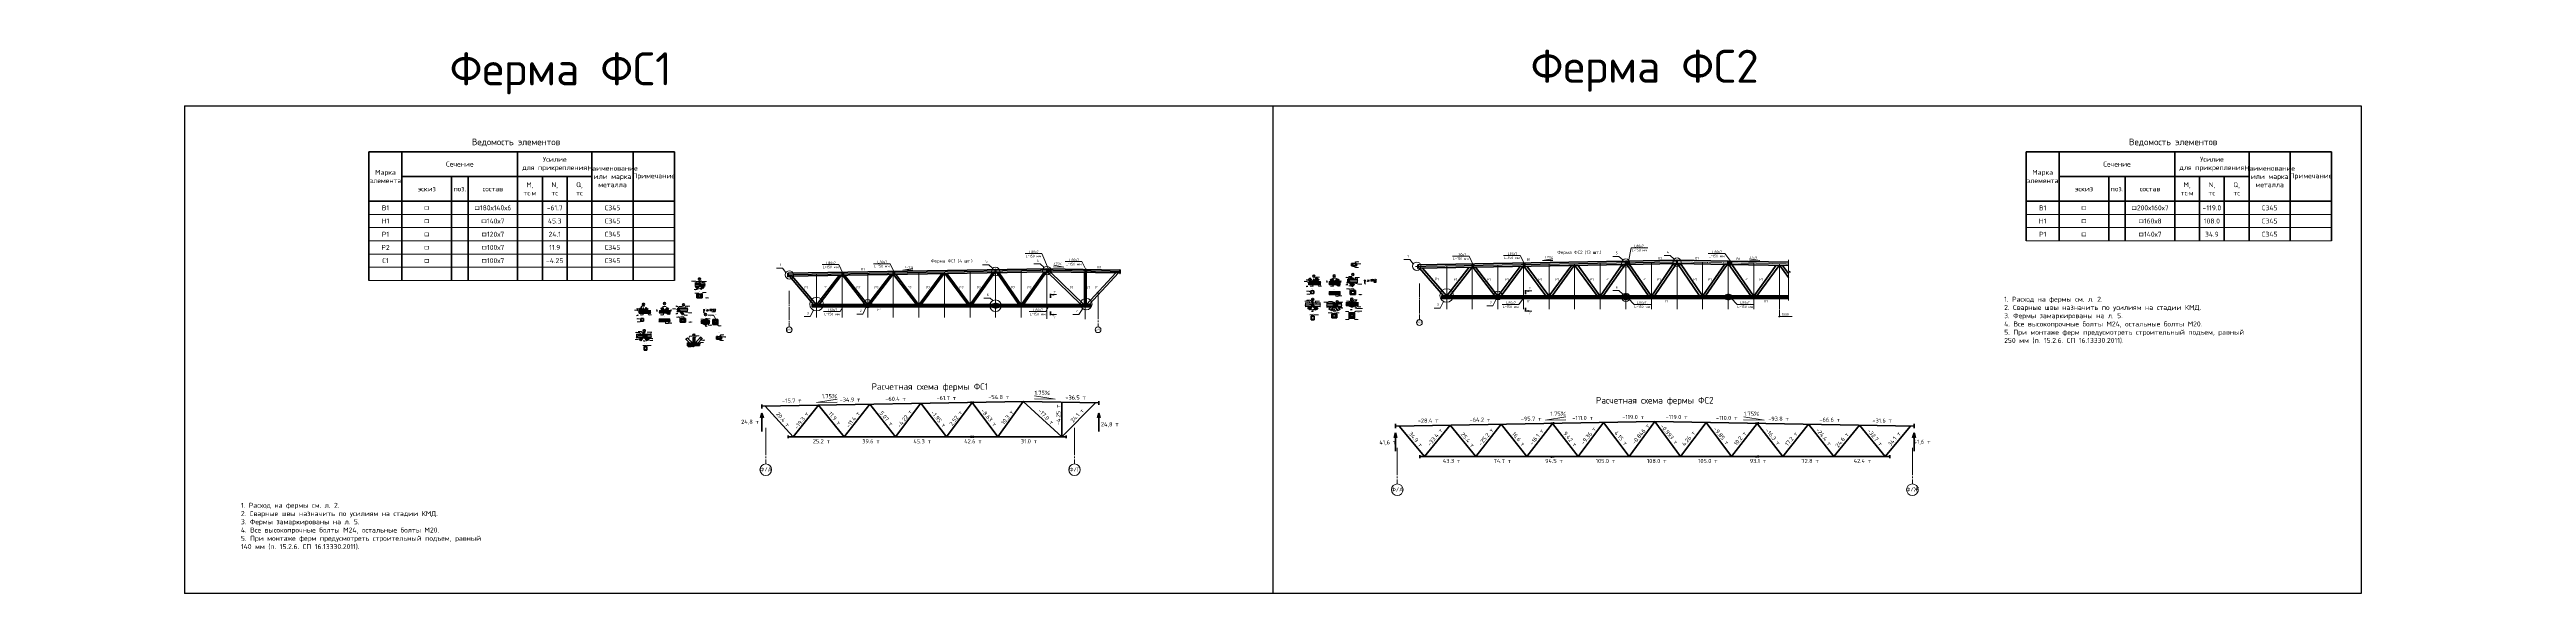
# Model space of a CAD drawing. Header units: millimetres. Extents: x -8174 to 141842, y -29548 to 3412.
import ezdxf
from ezdxf import colors
from ezdxf.entities.mleader import LeaderData, LeaderLine
from ezdxf.math import Vec2, Vec3

# ---------------------------------------------------------------- set-up
doc = ezdxf.new("R2010")
doc.units = ezdxf.units.MM
doc.linetypes.add('JIS_02_2.0', pattern=[3, 2, -1])
doc.linetypes.add('JIS_08_11', pattern=[12.8, 11, -0.6, 0.6, -0.6])
for name, color, linetype, lineweight in [('НАДПИСИ', 11, 'Continuous', 13), ('ОСЕВАЯ', 50, 'JIS_08_11', 13), ('ОСНОВНАЯ', 213, 'Continuous', 35), ('ШТРИХОВАЯ', 84, 'JIS_02_2.0', 13)]:
    doc.layers.add(name, color=color, linetype=linetype, lineweight=lineweight)
doc.styles.add('_ОСК', font='isocpeur.ttf', dxfattribs={"height": 3})
doc.styles.add('ОСК', font='isocpeur.ttf')
doc.dimstyles.new('_ОСК', dxfattribs={"dimscale": 25, "dimtxt": 3, "dimasz": 2.5, "dimexe": 1, "dimexo": 1, "dimgap": 1, "dimtad": 3, "dimdec": 0, "dimzin": 1, "dimdsep": 46, "dimtxsty": '_ОСК', "dimblk": 'ARCHTICK', "dimcen": 2, "dimdle": 1, "dimclrt": 256, "dimadec": 0, "dimazin": 0, "dimtfac": 1, "dimtdec": 0, "dimtmove": 1, "dimatfit": 3, "dimfxl": 1, "dimtvp": 2.25, "dimtfill": 1, "dimtolj": 1, "dimtzin": 1, "dimarcsym": 0})

# ---------------------------------------------------------------- blocks, each defined once
blk = doc.blocks.new('_None')
blk = doc.blocks.new('_ArchTick')
at = {"color": 0, "linetype": 'ByBlock', "const_width": 0.15}
blk.add_lwpolyline([(-0.5, -0.5), (0.5, 0.5)], dxfattribs=at)
blk = doc.blocks.new('*D77')
at = {"layer": 'НАДПИСИ', "color": 0, "lineweight": -2, "transparency": 16777216}
blk.add_line((70389, -10741), (70388, -10741), dxfattribs=at)
blk.add_arc((70450, -10741), 61.3, 90, 180, dxfattribs=at)
at = {"layer": 'НАДПИСИ', "color": 0, "lineweight": -2, "transparency": 16777216, "xscale": 2.5, "yscale": 2.5, "zscale": 2.5, "rotation": 269.9999999999999}
blk.add_blockref('_ArchTick', (70389, -10741), dxfattribs=at)
at = {"layer": 'НАДПИСИ', "color": 0, "lineweight": -2, "transparency": 16777216, "xscale": 2.5, "yscale": 2.5, "zscale": 2.5}
blk.add_blockref('_ArchTick', (70450, -10680), dxfattribs=at)
at = {"layer": 'НАДПИСИ', "transparency": 16777216, "insert": (70405, -10696), "char_height": 3, "attachment_point": 5, "rotation": 45, "style": '_ОСК', "bg_fill": 3, "box_fill_scale": 1.1, "bg_fill_color": 256, "bg_fill_true_color": 13158600, "bg_fill_transparency": 0}
blk.add_mtext('\\A1;90°', dxfattribs=at)
at = {"layer": 'Defpoints', "color": 0, "transparency": 16777216}
for p in [(70450, -10501), (70390, -10741), (70419, -10688), (70450, -10741), (70450, -10741)]:
    blk.add_point(p, dxfattribs=at)
blk = doc.blocks.new('*D79')
at = {"layer": 'НАДПИСИ', "color": 0, "lineweight": -2}
for p, q in [((71468, -10705), (71443, -10705)), ((71468, -10620), (71468, -10715)), ((71476, -10705), (71497, -10775)), ((71484, -10620), (71484, -10715)), ((71484, -10705), (71509, -10705)), ((71497, -10775), (71547, -10775))]:
    blk.add_line(p, q, dxfattribs=at)
at = {"layer": 'НАДПИСИ', "insert": (71522, -10750), "char_height": 30, "attachment_point": 5, "style": '_ОСК', "bg_fill": 3, "box_fill_scale": 1.1, "bg_fill_color": 256, "bg_fill_true_color": 13158600, "bg_fill_transparency": 0}
blk.add_mtext('\\A1;16', dxfattribs=at)
at = {"layer": 'Defpoints', "color": 0}
for p in [(71468, -10610), (71468, -10705), (71484, -10610)]:
    blk.add_point(p, dxfattribs=at)
at = {"layer": 'НАДПИСИ', "color": 0, "lineweight": -2}
blk.add_line((71484, -10705), (71468, -10705), dxfattribs=at)
blk.add_line((71484, -10705), (71468, -10705), dxfattribs=at)
at = {"layer": 'НАДПИСИ', "color": 0, "lineweight": -2, "xscale": 25, "yscale": 25, "zscale": 25}
blk.add_blockref('_ArchTick', (71468, -10705), dxfattribs=at)
at = {"layer": 'НАДПИСИ', "color": 0, "lineweight": -2, "xscale": 25, "yscale": 25, "zscale": 25, "rotation": 180}
blk.add_blockref('_ArchTick', (71484, -10705), dxfattribs=at)
blk = doc.blocks.new('*D82')
at = {"layer": 'НАДПИСИ', "color": 0, "lineweight": -2, "transparency": 16777216}
for p, q in [((71467, -10568), (71459, -10568)), ((71483, -10578), (71459, -10578)), ((71460, -10579), (71460, -10567))]:
    blk.add_line(p, q, dxfattribs=at)
at = {"layer": 'НАДПИСИ', "transparency": 16777216, "insert": (71458, -10573), "char_height": 3, "attachment_point": 5, "rotation": 90, "style": '_ОСК', "bg_fill": 3, "box_fill_scale": 1.1, "bg_fill_color": 256, "bg_fill_true_color": 13158600, "bg_fill_transparency": 0}
blk.add_mtext('\\A1;10', dxfattribs=at)
at = {"layer": 'Defpoints', "color": 0, "transparency": 16777216}
for p in [(71460, -10568), (71468, -10568), (71484, -10578)]:
    blk.add_point(p, dxfattribs=at)
at = {"layer": 'НАДПИСИ', "color": 0, "lineweight": -2, "transparency": 16777216, "xscale": 2.5, "yscale": 2.5, "zscale": 2.5}
for p, rotation in [((71460, -10568), 90), ((71460, -10578), 270)]:
    blk.add_blockref('_ArchTick', p, dxfattribs=dict(at, rotation=rotation))
blk = doc.blocks.new('*D71')
at = {"layer": 'НАДПИСИ', "color": 0, "lineweight": -2, "transparency": 16777216}
for p, q in [((71680, -10553), (71698, -10553)), ((71681, -10574), (71681, -10552)), ((71697, -10574), (71697, -10552))]:
    blk.add_line(p, q, dxfattribs=at)
at = {"layer": 'НАДПИСИ', "color": 0, "lineweight": -2, "transparency": 16777216, "xscale": 2.5, "yscale": 2.5, "zscale": 2.5, "rotation": 180}
blk.add_blockref('_ArchTick', (71681, -10553), dxfattribs=at)
at = {"layer": 'НАДПИСИ', "color": 0, "lineweight": -2, "transparency": 16777216, "xscale": 2.5, "yscale": 2.5, "zscale": 2.5}
blk.add_blockref('_ArchTick', (71697, -10553), dxfattribs=at)
at = {"layer": 'НАДПИСИ', "transparency": 16777216, "insert": (71689, -10551), "char_height": 3, "attachment_point": 5, "style": '_ОСК', "bg_fill": 3, "box_fill_scale": 1.1, "bg_fill_color": 256, "bg_fill_true_color": 13158600, "bg_fill_transparency": 0}
blk.add_mtext('\\A1;16', dxfattribs=at)
at = {"layer": 'Defpoints', "color": 0, "transparency": 16777216}
for p in [(71681, -10575), (71697, -10553), (71697, -10575)]:
    blk.add_point(p, dxfattribs=at)
blk = doc.blocks.new('*D74')
at = {"layer": 'НАДПИСИ', "color": 0, "lineweight": -2, "transparency": 16777216}
for p, q in [((71696, -10610), (71657, -10610)), ((71696, -10640), (71657, -10640)), ((71658, -10641), (71658, -10609))]:
    blk.add_line(p, q, dxfattribs=at)
at = {"layer": 'НАДПИСИ', "color": 0, "lineweight": -2, "transparency": 16777216, "xscale": 2.5, "yscale": 2.5, "zscale": 2.5}
for p, rotation in [((71658, -10610), 90), ((71658, -10640), 270)]:
    blk.add_blockref('_ArchTick', p, dxfattribs=dict(at, rotation=rotation))
at = {"layer": 'НАДПИСИ', "transparency": 16777216, "insert": (71656, -10625), "char_height": 3, "attachment_point": 5, "rotation": 90, "style": '_ОСК', "bg_fill": 3, "box_fill_scale": 1.1, "bg_fill_color": 256, "bg_fill_true_color": 13158600, "bg_fill_transparency": 0}
blk.add_mtext('\\A1;30', dxfattribs=at)
at = {"layer": 'Defpoints', "color": 0, "transparency": 16777216}
for p in [(71658, -10610), (71697, -10610), (71697, -10640)]:
    blk.add_point(p, dxfattribs=at)
blk = doc.blocks.new('*D57')
at = {"layer": 'НАДПИСИ', "color": 0, "lineweight": -2, "transparency": 16777216}
blk.add_line((29812, -12487), (29811, -12487), dxfattribs=at)
blk.add_arc((29874, -12487), 61.3, 90, 180, dxfattribs=at)
at = {"layer": 'НАДПИСИ', "color": 0, "lineweight": -2, "transparency": 16777216, "xscale": 2.5, "yscale": 2.5, "zscale": 2.5, "rotation": 269.9999999999976}
blk.add_blockref('_ArchTick', (29812, -12487), dxfattribs=at)
at = {"layer": 'НАДПИСИ', "color": 0, "lineweight": -2, "transparency": 16777216, "xscale": 2.5, "yscale": 2.5, "zscale": 2.5}
blk.add_blockref('_ArchTick', (29874, -12426), dxfattribs=at)
at = {"layer": 'НАДПИСИ', "transparency": 16777216, "insert": (29829, -12442), "char_height": 3, "attachment_point": 5, "rotation": 45, "style": '_ОСК', "bg_fill": 3, "box_fill_scale": 1.1, "bg_fill_color": 256, "bg_fill_true_color": 13158600, "bg_fill_transparency": 0}
blk.add_mtext('\\A1;90°', dxfattribs=at)
at = {"layer": 'Defpoints', "color": 0, "transparency": 16777216}
for p in [(29813, -12487), (29843, -12434), (29874, -12295), (29874, -12487), (29874, -12487)]:
    blk.add_point(p, dxfattribs=at)
blk = doc.blocks.new('*D59')
at = {"layer": 'НАДПИСИ', "color": 0, "lineweight": -2}
for p, q in [((31445, -12496), (31420, -12496)), ((31445, -12412), (31445, -12506)), ((31453, -12496), (31474, -12566)), ((31461, -12412), (31461, -12506)), ((31461, -12496), (31486, -12496)), ((31474, -12566), (31524, -12566))]:
    blk.add_line(p, q, dxfattribs=at)
at = {"layer": 'НАДПИСИ', "insert": (31499, -12541), "char_height": 30, "attachment_point": 5, "style": '_ОСК', "bg_fill": 3, "box_fill_scale": 1.1, "bg_fill_color": 256, "bg_fill_true_color": 13158600, "bg_fill_transparency": 0}
blk.add_mtext('\\A1;16', dxfattribs=at)
at = {"layer": 'Defpoints', "color": 0}
for p in [(31445, -12402), (31445, -12496), (31461, -12402)]:
    blk.add_point(p, dxfattribs=at)
at = {"layer": 'НАДПИСИ', "color": 0, "lineweight": -2}
blk.add_line((31461, -12496), (31445, -12496), dxfattribs=at)
blk.add_line((31461, -12496), (31445, -12496), dxfattribs=at)
at = {"layer": 'НАДПИСИ', "color": 0, "lineweight": -2, "xscale": 25, "yscale": 25, "zscale": 25}
blk.add_blockref('_ArchTick', (31445, -12496), dxfattribs=at)
at = {"layer": 'НАДПИСИ', "color": 0, "lineweight": -2, "xscale": 25, "yscale": 25, "zscale": 25, "rotation": 180}
blk.add_blockref('_ArchTick', (31461, -12496), dxfattribs=at)
blk = doc.blocks.new('*D62')
at = {"layer": 'НАДПИСИ', "color": 0, "lineweight": -2, "transparency": 16777216}
for p, q in [((31444, -12360), (31435, -12360)), ((31460, -12370), (31435, -12370)), ((31436, -12371), (31436, -12359))]:
    blk.add_line(p, q, dxfattribs=at)
at = {"layer": 'НАДПИСИ', "transparency": 16777216, "insert": (31434, -12365), "char_height": 3, "attachment_point": 5, "rotation": 90, "style": '_ОСК', "bg_fill": 3, "box_fill_scale": 1.1, "bg_fill_color": 256, "bg_fill_true_color": 13158600, "bg_fill_transparency": 0}
blk.add_mtext('\\A1;10', dxfattribs=at)
at = {"layer": 'Defpoints', "color": 0, "transparency": 16777216}
for p in [(31436, -12360), (31445, -12360), (31461, -12370)]:
    blk.add_point(p, dxfattribs=at)
at = {"layer": 'НАДПИСИ', "color": 0, "lineweight": -2, "transparency": 16777216, "xscale": 2.5, "yscale": 2.5, "zscale": 2.5}
for p, rotation in [((31436, -12360), 90), ((31436, -12370), 270)]:
    blk.add_blockref('_ArchTick', p, dxfattribs=dict(at, rotation=rotation))
blk = doc.blocks.new('*D65')
at = {"layer": 'НАДПИСИ', "color": 0, "lineweight": -2, "transparency": 16777216}
for p, q in [((31656, -12345), (31674, -12345)), ((31657, -12366), (31657, -12344)), ((31673, -12366), (31673, -12344))]:
    blk.add_line(p, q, dxfattribs=at)
at = {"layer": 'НАДПИСИ', "color": 0, "lineweight": -2, "transparency": 16777216, "xscale": 2.5, "yscale": 2.5, "zscale": 2.5, "rotation": 180}
blk.add_blockref('_ArchTick', (31657, -12345), dxfattribs=at)
at = {"layer": 'НАДПИСИ', "color": 0, "lineweight": -2, "transparency": 16777216, "xscale": 2.5, "yscale": 2.5, "zscale": 2.5}
blk.add_blockref('_ArchTick', (31673, -12345), dxfattribs=at)
at = {"layer": 'НАДПИСИ', "transparency": 16777216, "insert": (31665, -12343), "char_height": 3, "attachment_point": 5, "style": '_ОСК', "bg_fill": 3, "box_fill_scale": 1.1, "bg_fill_color": 256, "bg_fill_true_color": 13158600, "bg_fill_transparency": 0}
blk.add_mtext('\\A1;16', dxfattribs=at)
at = {"layer": 'Defpoints', "color": 0, "transparency": 16777216}
for p in [(31657, -12367), (31673, -12345), (31673, -12367)]:
    blk.add_point(p, dxfattribs=at)
blk = doc.blocks.new('*D68')
at = {"layer": 'НАДПИСИ', "color": 0, "lineweight": -2, "transparency": 16777216}
for p, q in [((31672, -12402), (31633, -12402)), ((31672, -12432), (31633, -12432)), ((31634, -12433), (31634, -12401))]:
    blk.add_line(p, q, dxfattribs=at)
at = {"layer": 'НАДПИСИ', "color": 0, "lineweight": -2, "transparency": 16777216, "xscale": 2.5, "yscale": 2.5, "zscale": 2.5}
for p, rotation in [((31634, -12402), 90), ((31634, -12432), 270)]:
    blk.add_blockref('_ArchTick', p, dxfattribs=dict(at, rotation=rotation))
at = {"layer": 'НАДПИСИ', "transparency": 16777216, "insert": (31632, -12417), "char_height": 3, "attachment_point": 5, "rotation": 90, "style": '_ОСК', "bg_fill": 3, "box_fill_scale": 1.1, "bg_fill_color": 256, "bg_fill_true_color": 13158600, "bg_fill_transparency": 0}
blk.add_mtext('\\A1;30', dxfattribs=at)
at = {"layer": 'Defpoints', "color": 0, "transparency": 16777216}
for p in [(31634, -12402), (31673, -12402), (31673, -12432)]:
    blk.add_point(p, dxfattribs=at)
blk = doc.blocks.new('A$C631303E2')
at = {"layer": 'ОСЕВАЯ', "linetype": 'JIS_08_11', "ltscale": 0.5}
for p, q in [((0, 115), (60, 115)), ((0, 35), (60, 35))]:
    blk.add_line(p, q, dxfattribs=at)
at = {"layer": 'ОСНОВНАЯ'}
for p, q in [((23, 150), (103, 150)), ((23, 0), (23, 150)), ((23, 150), (93, 150)), ((23, 139), (23, 31)), ((23, 11), (23, 139)), ((30, 150), (30, 0)), ((103, 150), (103, 0)), ((103, 0), (23, 0))]:
    blk.add_line(p, q, dxfattribs=at)
blk = doc.blocks.new('*D45')
at = {"layer": 'НАДПИСИ', "color": 0, "lineweight": -2}
for p, q in [((72092, -10549), (72132, -10549)), ((72097, -10583), (72097, -10544)), ((72127, -10583), (72127, -10544))]:
    blk.add_line(p, q, dxfattribs=at)
at = {"layer": 'НАДПИСИ', "color": 0, "lineweight": -2, "xscale": 12.5, "yscale": 12.5, "zscale": 12.5, "rotation": 180}
blk.add_blockref('_ArchTick', (72097, -10549), dxfattribs=at)
at = {"layer": 'НАДПИСИ', "color": 0, "lineweight": -2, "xscale": 12.5, "yscale": 12.5, "zscale": 12.5}
blk.add_blockref('_ArchTick', (72127, -10549), dxfattribs=at)
at = {"layer": 'НАДПИСИ', "insert": (72112, -10537), "char_height": 15, "attachment_point": 5, "style": '_ОСК', "bg_fill": 3, "box_fill_scale": 1.1, "bg_fill_color": 256, "bg_fill_true_color": 13158600, "bg_fill_transparency": 0}
blk.add_mtext('\\A1;30', dxfattribs=at)
at = {"layer": 'Defpoints', "color": 0}
for p in [(72097, -10588), (72127, -10549), (72127, -10588)]:
    blk.add_point(p, dxfattribs=at)
blk = doc.blocks.new('*D48')
at = {"layer": 'НАДПИСИ', "color": 0, "lineweight": -2}
for p, q in [((72128, -10586), (72113, -10586)), ((72128, -10588), (72113, -10588)), ((72118, -10586), (72118, -10573)), ((72118, -10588), (72118, -10600)), ((72118, -10632), (72118, -10588))]:
    blk.add_line(p, q, dxfattribs=at)
at = {"layer": 'НАДПИСИ', "insert": (72105, -10623), "char_height": 15, "attachment_point": 5, "rotation": 90, "style": '_ОСК', "bg_fill": 3, "box_fill_scale": 1.1, "bg_fill_color": 256, "bg_fill_true_color": 13158600, "bg_fill_transparency": 0}
blk.add_mtext('\\A1;2', dxfattribs=at)
at = {"layer": 'Defpoints', "color": 0}
for p in [(72118, -10588), (72133, -10586), (72133, -10588)]:
    blk.add_point(p, dxfattribs=at)
at = {"layer": 'НАДПИСИ', "color": 0, "lineweight": -2}
blk.add_line((72118, -10586), (72118, -10588), dxfattribs=at)
blk.add_line((72118, -10586), (72118, -10588), dxfattribs=at)
at = {"layer": 'НАДПИСИ', "color": 0, "lineweight": -2, "xscale": 12.5, "yscale": 12.5, "zscale": 12.5}
for p, rotation in [((72118, -10586), 270), ((72118, -10588), 90)]:
    blk.add_blockref('_ArchTick', p, dxfattribs=dict(at, rotation=rotation))
blk = doc.blocks.new('*D51')
at = {"layer": 'НАДПИСИ', "color": 0, "lineweight": -2}
for p, q in [((32066, -12339), (32106, -12339)), ((32071, -12373), (32071, -12334)), ((32101, -12373), (32101, -12334))]:
    blk.add_line(p, q, dxfattribs=at)
at = {"layer": 'НАДПИСИ', "color": 0, "lineweight": -2, "xscale": 12.5, "yscale": 12.5, "zscale": 12.5, "rotation": 180}
blk.add_blockref('_ArchTick', (32071, -12339), dxfattribs=at)
at = {"layer": 'НАДПИСИ', "color": 0, "lineweight": -2, "xscale": 12.5, "yscale": 12.5, "zscale": 12.5}
blk.add_blockref('_ArchTick', (32101, -12339), dxfattribs=at)
at = {"layer": 'НАДПИСИ', "insert": (32086, -12326), "char_height": 15, "attachment_point": 5, "style": '_ОСК', "bg_fill": 3, "box_fill_scale": 1.1, "bg_fill_color": 256, "bg_fill_true_color": 13158600, "bg_fill_transparency": 0}
blk.add_mtext('\\A1;30', dxfattribs=at)
at = {"layer": 'Defpoints', "color": 0}
for p in [(32071, -12378), (32101, -12339), (32101, -12378)]:
    blk.add_point(p, dxfattribs=at)
blk = doc.blocks.new('*D54')
at = {"layer": 'НАДПИСИ', "color": 0, "lineweight": -2}
for p, q in [((32102, -12376), (32087, -12376)), ((32102, -12378), (32087, -12378)), ((32092, -12376), (32092, -12363)), ((32092, -12378), (32092, -12390)), ((32092, -12421), (32092, -12378))]:
    blk.add_line(p, q, dxfattribs=at)
at = {"layer": 'НАДПИСИ', "insert": (32079, -12413), "char_height": 15, "attachment_point": 5, "rotation": 90, "style": '_ОСК', "bg_fill": 3, "box_fill_scale": 1.1, "bg_fill_color": 256, "bg_fill_true_color": 13158600, "bg_fill_transparency": 0}
blk.add_mtext('\\A1;2', dxfattribs=at)
at = {"layer": 'Defpoints', "color": 0}
for p in [(32092, -12378), (32107, -12376), (32107, -12378)]:
    blk.add_point(p, dxfattribs=at)
at = {"layer": 'НАДПИСИ', "color": 0, "lineweight": -2}
blk.add_line((32092, -12376), (32092, -12378), dxfattribs=at)
blk.add_line((32092, -12376), (32092, -12378), dxfattribs=at)
at = {"layer": 'НАДПИСИ', "color": 0, "lineweight": -2, "xscale": 12.5, "yscale": 12.5, "zscale": 12.5}
for p, rotation in [((32092, -12376), 270), ((32092, -12378), 90)]:
    blk.add_blockref('_ArchTick', p, dxfattribs=dict(at, rotation=rotation))

msp = doc.modelspace()

# ---------------------------------------------------------------- hatches: boundary and pattern name
at = {"layer": 'НАДПИСИ'}
h = msp.add_hatch(color=256, dxfattribs=at)
h.paths.add_polyline_path([(70412, -10392.9), (70369.8, -10392.9), (70369.8, -10386.7)])
h.paths.add_polyline_path([(70412, -10392.9), (70369.8, -10399.1), (70369.8, -10392.9)])
h = msp.add_hatch(color=256, dxfattribs=at)
h.dxf.hatch_style = 1
h.paths.add_polyline_path([(70466.1, -10500.9), (70466.1, -10510.9), (70476.1, -10510.7, 0.40909769)])
h = msp.add_hatch(color=256, dxfattribs=at)
h.dxf.hatch_style = 1
edge = h.paths.add_edge_path()
edge.add_line((31034.7, -10928.3), (31040.6, -10919.9))
edge.add_line((31040.6, -10919.9), (31029.1, -10920.1))
edge.add_arc((31036.1, -10921.3), 7.09, 170.524009, 259.231479)
h = msp.add_hatch(color=256, dxfattribs=at)
h.dxf.hatch_style = 1
edge = h.paths.add_edge_path()
edge.add_line((31160.8, -10923.2), (31164.7, -10917.7))
edge.add_line((31164.7, -10917.7), (31171, -10917.6))
edge.add_arc((31164.7, -10918.1), 6.35, -127.271402, 4.62044, ccw=False)
h = msp.add_hatch(color=256, dxfattribs=at)
h.dxf.hatch_style = 1
edge = h.paths.add_edge_path()
edge.add_line((31192.1, -10726.5), (31192.1, -10737.2))
edge.add_line((31192.1, -10737.2), (31182.1, -10737.4))
edge.add_arc((31192.1, -10736.5), 10, 90.063939, 184.864754, ccw=False)
h = msp.add_hatch(color=256, dxfattribs=at)
h.dxf.hatch_style = 1
edge = h.paths.add_edge_path()
edge.add_line((31192.1, -10926.5), (31192.1, -10917.3))
edge.add_line((31192.1, -10917.3), (31182.1, -10917.4))
edge.add_arc((31192, -10916.6), 9.88, 184.958227, 270.659891)
h = msp.add_hatch(color=256, dxfattribs=at)
h.dxf.hatch_style = 1
h.paths.add_polyline_path([(31232.1, -10726.5), (31232.1, -10736.5), (31242.1, -10736.3, 0.40909769)])
h = msp.add_hatch(color=256, dxfattribs=at)
h.dxf.hatch_style = 1
edge = h.paths.add_edge_path()
edge.add_line((31232.1, -10926.5), (31232.1, -10916.5))
edge.add_line((31232.1, -10916.5), (31242.1, -10916.4))
edge.add_arc((31232.2, -10916.6), 9.89, -90.640922, 1.262945, ccw=False)
h = msp.add_hatch(color=256, dxfattribs=at)
h.paths.add_polyline_path([(31249.1, -10624.1), (31291.3, -10624.1), (31291.3, -10617.9)])
h.paths.add_polyline_path([(31249.1, -10624.1), (31291.3, -10630.3), (31291.3, -10624.1)])
h = msp.add_hatch(color=256, dxfattribs=at)
h.paths.add_polyline_path([(31249.1, -11106.9), (31291.3, -11106.9), (31291.3, -11113.1)])
h.paths.add_polyline_path([(31249.1, -11106.9), (31291.3, -11100.7), (31291.3, -11106.9)])
h = msp.add_hatch(color=256, dxfattribs=at)
h.dxf.hatch_style = 1
edge = h.paths.add_edge_path()
edge.add_line((31273.5, -10921.2), (31269.8, -10915.9))
edge.add_line((31269.8, -10915.9), (31261.5, -10916.1))
edge.add_arc((31269.4, -10914.2), 8.12, 193.204366, 300.323586)
h = msp.add_hatch(color=256, dxfattribs=at)
h.dxf.hatch_style = 1
edge = h.paths.add_edge_path()
edge.add_line((31395.5, -10921.6), (31390.3, -10913.8))
edge.add_line((31390.3, -10913.8), (31400.2, -10913.6))
edge.add_arc((31395.8, -10916.4), 5.21, -92.794242, 31.733967, ccw=False)
h = msp.add_hatch(color=256, dxfattribs=at)
h.paths.add_polyline_path([(52441.1, -11436.9), (52651.8, -11436.9), (52651.8, -11405.8)])
h.paths.add_polyline_path([(52441.1, -11436.9), (52651.8, -11468.1), (52651.8, -11436.9)])
h = msp.add_hatch(color=256, dxfattribs=at)
h.paths.add_polyline_path([(68004.3, -10549.7), (67962.1, -10549.7), (67962.1, -10543.5)])
h.paths.add_polyline_path([(68004.3, -10549.7), (67962.1, -10556), (67962.1, -10549.7)])
h = msp.add_hatch(color=256, dxfattribs=at)
h.paths.add_polyline_path([(68004.3, -10955.7), (67962.1, -10955.7), (67962.1, -10961.9)])
h.paths.add_polyline_path([(68004.3, -10955.7), (67962.1, -10949.4), (67962.1, -10955.7)])
h = msp.add_hatch(color=256, dxfattribs=at)
h.dxf.hatch_style = 1
edge = h.paths.add_edge_path()
edge.add_line((68102, -10660.9), (68102, -10670.9))
edge.add_line((68102, -10670.9), (68112, -10670.9))
edge.add_arc((68102, -10670.9), 10, 359.985155, 450.006073)
h = msp.add_hatch(color=256, dxfattribs=at)
h.dxf.hatch_style = 1
edge = h.paths.add_edge_path()
edge.add_line((68102, -10840.9), (68102, -10830.9))
edge.add_line((68102, -10830.9), (68112, -10830.9))
edge.add_arc((68102, -10830.9), 10, -90.006073, 0.014845, ccw=False)
h = msp.add_hatch(color=256, dxfattribs=at)
h.dxf.hatch_style = 1
edge = h.paths.add_edge_path()
edge.add_line((68182, -10670.9), (68172.1, -10659.8))
edge.add_arc((68179.9, -10670), 12.9, 127.147777, 183.907185)
edge.add_line((68167.1, -10670.9), (68182, -10670.9))
h = msp.add_hatch(color=256, dxfattribs=at)
h.paths.add_polyline_path([(68330.5, -11849.6), (68288.4, -11849.6), (68288.4, -11843.4)])
h.paths.add_polyline_path([(68330.5, -11849.6), (68288.4, -11855.9), (68288.4, -11849.6)])
h = msp.add_hatch(color=256, dxfattribs=at)
h.dxf.hatch_style = 1
edge = h.paths.add_edge_path()
edge.add_line((68326.7, -11935.1), (68326.7, -11944.8))
edge.add_line((68326.7, -11944.8), (68316.7, -11945))
edge.add_arc((68326.3, -11944.7), 9.57, 87.412523, 182.092556, ccw=False)
h = msp.add_hatch(color=256, dxfattribs=at)
h.dxf.hatch_style = 1
edge = h.paths.add_edge_path()
edge.add_line((68336.7, -11935.1), (68336.7, -11944.8))
edge.add_line((68336.7, -11944.8), (68346.7, -11945))
edge.add_arc((68337.1, -11944.7), 9.57, 357.907444, 452.587477)
h = msp.add_hatch(color=256, dxfattribs=at)
h.dxf.hatch_style = 1
edge = h.paths.add_edge_path()
edge.add_line((68368.6, -10670.9), (68377.9, -10670.9))
edge.add_arc((68368.7, -10670.8), 9.14, 359.491006, 492.35024)
edge.add_line((68362.6, -10664.1), (68368.6, -10670.9))
h = msp.add_hatch(color=256, dxfattribs=at)
h.dxf.hatch_style = 1
edge = h.paths.add_edge_path()
edge.add_line((68398.6, -10670.9), (68389.2, -10670.9))
edge.add_arc((68398.6, -10670.9), 9.37, 52.077529, 180.046349, ccw=False)
edge.add_line((68404.4, -10663.5), (68398.6, -10670.9))
h = msp.add_hatch(color=256, dxfattribs=at)
h.dxf.hatch_style = 1
edge = h.paths.add_edge_path()
edge.add_line((68576, -10670.9), (68585, -10659.4))
edge.add_arc((68577.6, -10670.1), 13, -3.815685, 55.282559, ccw=False)
edge.add_line((68590.6, -10670.9), (68576, -10670.9))
h = msp.add_hatch(color=256, dxfattribs=at)
h.paths.add_polyline_path([(69178.5, -10666.6), (69178.5, -10624.4), (69172.3, -10624.4)])
h.paths.add_polyline_path([(69178.5, -10666.6), (69184.8, -10624.4), (69178.5, -10624.4)])
h = msp.add_hatch(color=256, dxfattribs=at)
h.dxf.hatch_style = 1
h.paths.add_polyline_path([(69479.7, -10666.6), (69472.1, -10654.7, 0.27774213), (69466, -10666.6)])
h = msp.add_hatch(color=256, dxfattribs=at)
h.paths.add_polyline_path([(69633.6, -11896), (69591.5, -11896), (69591.5, -11889.8)])
h.paths.add_polyline_path([(69633.6, -11896), (69591.5, -11902.2), (69591.5, -11896)])
h = msp.add_hatch(color=256, dxfattribs=at)
h.dxf.hatch_style = 1
edge = h.paths.add_edge_path()
edge.add_line((69613.3, -11962.1), (69613.3, -11971.8))
edge.add_line((69613.3, -11971.8), (69603.3, -11972))
edge.add_arc((69612.9, -11971.6), 9.57, 87.412523, 182.092556, ccw=False)
h = msp.add_hatch(color=256, dxfattribs=at)
h.dxf.hatch_style = 1
h.paths.add_polyline_path([(69646.4, -10666.6), (69655.7, -10666.6, 0.59809834), (69641.4, -10658.8)])
h = msp.add_hatch(color=256, dxfattribs=at)
h.dxf.hatch_style = 1
edge = h.paths.add_edge_path()
edge.add_line((69653.3, -11961.4), (69653.3, -11971.1))
edge.add_line((69653.3, -11971.1), (69663.3, -11970.9))
edge.add_arc((69652.6, -11972.2), 10.8, 6.743612, 86.22354)
h = msp.add_hatch(color=256, dxfattribs=at)
h.dxf.hatch_style = 1
h.paths.add_polyline_path([(69681.4, -10658.8), (69676.4, -10666.6), (69667.2, -10666.6, -0.59809834)])
h = msp.add_hatch(color=256, dxfattribs=at)
h.dxf.hatch_style = 1
h.paths.add_polyline_path([(69850.8, -10654.7, -0.27774213), (69856.9, -10666.6), (69843.1, -10666.6)])
h = msp.add_hatch(color=256, dxfattribs=at)
h.paths.add_polyline_path([(70041.8, -10666.6), (70041.8, -10624.4), (70048, -10624.4)])
h.paths.add_polyline_path([(70041.8, -10666.6), (70035.5, -10624.4), (70041.8, -10624.4)])
h = msp.add_hatch(color=256, dxfattribs=at)
h.paths.add_polyline_path([(70412, -10848.9), (70369.8, -10848.9), (70369.8, -10855.2)])
h.paths.add_polyline_path([(70412, -10848.9), (70369.8, -10842.7), (70369.8, -10848.9)])
h = msp.add_hatch(color=256, dxfattribs=at)
h.paths.add_polyline_path([(70677, -11800.9), (70634.9, -11800.9), (70634.9, -11794.7)])
h.paths.add_polyline_path([(70677, -11800.9), (70634.9, -11807.1), (70634.9, -11800.9)])
h = msp.add_hatch(color=256, dxfattribs=at)
h.dxf.hatch_style = 1
edge = h.paths.add_edge_path()
edge.add_line((70677, -11927.4), (70677, -11937.4))
edge.add_line((70677, -11937.4), (70667, -11937.4))
edge.add_arc((70677, -11937.4), 10, 89.993927, 180.014845, ccw=False)
h = msp.add_hatch(color=256, dxfattribs=at)
h.dxf.hatch_style = 1
edge = h.paths.add_edge_path()
edge.add_line((70737, -11927.4), (70737, -11937.4))
edge.add_line((70737, -11937.4), (70747, -11937.4))
edge.add_arc((70737, -11937.4), 10, 359.985155, 450.006073)
h = msp.add_hatch(color=256, dxfattribs=at)
h.paths.add_polyline_path([(70919.3, -11822.9), (70961.4, -11822.9), (70961.4, -11816.7)])
h.paths.add_polyline_path([(70919.3, -11822.9), (70961.4, -11829.2), (70961.4, -11822.9)])
h = msp.add_hatch(color=256, dxfattribs=at)
h.dxf.hatch_style = 1
h.paths.add_polyline_path([(71484.3, -10572.9), (71484.3, -10577.9), (71489.3, -10577.8, 0.40909769)])
h = msp.add_hatch(color=256, dxfattribs=at)
h.paths.add_polyline_path([(81214.6, -11215.6), (81425.3, -11215.6), (81425.3, -11184.4)])
h.paths.add_polyline_path([(81214.6, -11215.6), (81425.3, -11246.7), (81425.3, -11215.6)])
h = msp.add_hatch(color=256, dxfattribs=at)
h.paths.add_polyline_path([(27454.5, -12296), (27412.4, -12296), (27412.4, -12289.8)])
h.paths.add_polyline_path([(27454.5, -12296), (27412.4, -12302.2), (27412.4, -12296)])
h = msp.add_hatch(color=256, dxfattribs=at)
h.paths.add_polyline_path([(27454.5, -12701.9), (27412.4, -12701.9), (27412.4, -12708.1)])
h.paths.add_polyline_path([(27454.5, -12701.9), (27412.4, -12695.7), (27412.4, -12701.9)])
h = msp.add_hatch(color=256, dxfattribs=at)
h.dxf.hatch_style = 1
edge = h.paths.add_edge_path()
edge.add_line((27552.2, -12407.2), (27552.2, -12417.2))
edge.add_line((27552.2, -12417.2), (27562.2, -12417.2))
edge.add_arc((27552.2, -12417.2), 10, 359.985155, 450.006073)
h = msp.add_hatch(color=256, dxfattribs=at)
h.dxf.hatch_style = 1
edge = h.paths.add_edge_path()
edge.add_line((27552.2, -12567.2), (27552.2, -12557.2))
edge.add_line((27552.2, -12557.2), (27562.2, -12557.2))
edge.add_arc((27552.2, -12557.2), 10, -90.006073, 0.014845, ccw=False)
h = msp.add_hatch(color=256, dxfattribs=at)
h.dxf.hatch_style = 1
edge = h.paths.add_edge_path()
edge.add_line((27632.2, -12417.2), (27622.4, -12406))
edge.add_arc((27630.2, -12416.3), 12.9, 127.147777, 183.907185)
edge.add_line((27617.3, -12417.2), (27632.2, -12417.2))
h = msp.add_hatch(color=256, dxfattribs=at)
h.dxf.hatch_style = 1
edge = h.paths.add_edge_path()
edge.add_line((27792.2, -12417.2), (27801.5, -12417.2))
edge.add_arc((27792.3, -12417.1), 9.14, 359.491006, 492.35024)
edge.add_line((27786.2, -12410.3), (27792.2, -12417.2))
h = msp.add_hatch(color=256, dxfattribs=at)
h.dxf.hatch_style = 1
edge = h.paths.add_edge_path()
edge.add_line((27822.2, -12417.2), (27812.8, -12417.2))
edge.add_arc((27822.2, -12417.1), 9.37, 52.077529, 180.046349, ccw=False)
edge.add_line((27827.9, -12409.8), (27822.2, -12417.2))
h = msp.add_hatch(color=256, dxfattribs=at)
h.dxf.hatch_style = 1
edge = h.paths.add_edge_path()
edge.add_line((27999.6, -12417.2), (28008.6, -12405.6))
edge.add_arc((28001.2, -12416.3), 13, -3.815685, 55.282559, ccw=False)
edge.add_line((28014.2, -12417.2), (27999.6, -12417.2))
h = msp.add_hatch(color=256, dxfattribs=at)
h.paths.add_polyline_path([(28602.1, -12412.8), (28602.1, -12370.7), (28595.9, -12370.7)])
h.paths.add_polyline_path([(28602.1, -12412.8), (28608.3, -12370.7), (28602.1, -12370.7)])
h = msp.add_hatch(color=256, dxfattribs=at)
h.dxf.hatch_style = 1
edge = h.paths.add_edge_path()
edge.add_line((28951, -12412.8), (28943.3, -12401))
edge.add_arc((28950.2, -12411.9), 12.9, 122.032688, 183.910797)
edge.add_line((28937.3, -12412.8), (28951, -12412.8))
h = msp.add_hatch(color=256, dxfattribs=at)
h.dxf.hatch_style = 1
h.paths.add_polyline_path([(29070, -12412.8), (29079.3, -12412.8, 0.59809834), (29065, -12405.1)])
h = msp.add_hatch(color=256, dxfattribs=at)
h.dxf.hatch_style = 1
h.paths.add_polyline_path([(29105, -12405.1), (29100, -12412.8), (29090.7, -12412.8, -0.59809834)])
h = msp.add_hatch(color=256, dxfattribs=at)
h.dxf.hatch_style = 1
edge = h.paths.add_edge_path()
edge.add_arc((29220, -12411.9), 12.9, -4.079721, 58.167442, ccw=False)
edge.add_line((29232.8, -12412.8), (29219.1, -12412.8))
edge.add_line((29219.1, -12412.8), (29226.8, -12400.9))
h = msp.add_hatch(color=256, dxfattribs=at)
h.paths.add_polyline_path([(29465.3, -12412.8), (29465.3, -12370.7), (29471.6, -12370.7)])
h.paths.add_polyline_path([(29465.3, -12412.8), (29459.1, -12370.7), (29465.3, -12370.7)])
h = msp.add_hatch(color=256, dxfattribs=at)
h.paths.add_polyline_path([(29835.5, -12139.1), (29793.4, -12139.1), (29793.4, -12132.9)])
h.paths.add_polyline_path([(29835.5, -12139.1), (29793.4, -12145.4), (29793.4, -12139.1)])
h = msp.add_hatch(color=256, dxfattribs=at)
h.paths.add_polyline_path([(29835.5, -12595.2), (29793.4, -12595.2), (29793.4, -12601.4)])
h.paths.add_polyline_path([(29835.5, -12595.2), (29793.4, -12588.9), (29793.4, -12595.2)])
h = msp.add_hatch(color=256, dxfattribs=at)
h.dxf.hatch_style = 1
h.paths.add_polyline_path([(29889.7, -12267.1), (29889.7, -12277.1), (29899.7, -12277, 0.40909769)])
h = msp.add_hatch(color=256, dxfattribs=at)
h.dxf.hatch_style = 1
h.paths.add_polyline_path([(31460.5, -12364.6), (31460.5, -12369.6), (31465.5, -12369.5, 0.40909769)])
h = msp.add_hatch(color=256, dxfattribs=at)
h.paths.add_polyline_path([(31582.9, -13358.6), (31625, -13358.6), (31625, -13364.9)])
h.paths.add_polyline_path([(31582.9, -13358.6), (31625, -13352.4), (31625, -13358.6)])
h = msp.add_hatch(color=256, dxfattribs=at)
h.dxf.hatch_style = 1
h.paths.add_polyline_path([(32080.6, -13023.3, 0.53885052), (32082.9, -13034.3, -0.10783922), (32085.4, -13028.1)])
h = msp.add_hatch(color=256, dxfattribs=at)
h.dxf.hatch_style = 1
h.paths.add_polyline_path([(32080.6, -13159, -0.53885052), (32082.9, -13147.9, 0.10783922), (32085.4, -13154.2)])
h = msp.add_hatch(color=256, dxfattribs=at)
h.dxf.hatch_style = 1
h.paths.add_polyline_path([(32095.9, -13021.4, 0.10783922), (32089.6, -13023.8), (32084.9, -13019.1, -0.53885052)])
h = msp.add_hatch(color=256, dxfattribs=at)
h.dxf.hatch_style = 1
h.paths.add_polyline_path([(32095.9, -13160.9, -0.10783922), (32089.6, -13158.4), (32084.9, -13163.2, 0.53885052)])
h = msp.add_hatch(color=256, dxfattribs=at)
h.dxf.hatch_style = 1
h.paths.add_polyline_path([(32209.5, -13021.4, -0.10783922), (32215.7, -13023.8), (32220.5, -13019.1, 0.53885052)])
h = msp.add_hatch(color=256, dxfattribs=at)
h.dxf.hatch_style = 1
h.paths.add_polyline_path([(32209.5, -13160.9, 0.10783922), (32215.7, -13158.4), (32220.5, -13163.2, -0.53885052)])
h = msp.add_hatch(color=256, dxfattribs=at)
h.dxf.hatch_style = 1
h.paths.add_polyline_path([(32224.7, -13023.3, -0.53885052), (32222.5, -13034.3, 0.10783922), (32220, -13028.1)])
h = msp.add_hatch(color=256, dxfattribs=at)
h.dxf.hatch_style = 1
h.paths.add_polyline_path([(32224.7, -13159, 0.53885052), (32222.5, -13147.9, -0.10783922), (32220, -13154.2)])
h = msp.add_hatch(color=256, dxfattribs=at)
h.paths.add_polyline_path([(52441.1, -12654), (52651.8, -12654), (52651.8, -12685.1)])
h.paths.add_polyline_path([(52441.1, -12654), (52651.8, -12622.8), (52651.8, -12654)])
h = msp.add_hatch(color=256, dxfattribs=at)
h.dxf.hatch_style = 1
edge = h.paths.add_edge_path()
edge.add_line((68114.1, -12148.6), (68123.9, -12148.4))
edge.add_line((68123.9, -12148.4), (68118.2, -12156.7))
edge.add_arc((68123.7, -12148.8), 9.57, 178.415097, 234.884095, ccw=False)
h = msp.add_hatch(color=256, dxfattribs=at)
h.paths.add_polyline_path([(68331.1, -12456.8), (68289, -12456.8), (68289, -12463)])
h.paths.add_polyline_path([(68331.1, -12456.8), (68289, -12450.6), (68289, -12456.8)])
h = msp.add_hatch(color=256, dxfattribs=at)
h.dxf.hatch_style = 1
edge = h.paths.add_edge_path()
edge.add_line((68305.1, -12145.2), (68295.4, -12145.4))
edge.add_line((68295.4, -12145.4), (68289.7, -12153.8))
edge.add_arc((68293.7, -12142.7), 11.8, 250.337017, 347.452738)
h = msp.add_hatch(color=256, dxfattribs=at)
h.dxf.hatch_style = 1
edge = h.paths.add_edge_path()
edge.add_line((68326.7, -12155), (68326.7, -12144.9))
edge.add_line((68326.7, -12144.9), (68316.5, -12145))
edge.add_arc((68326.1, -12145.4), 9.59, 537.945702, 633.560149)
h = msp.add_hatch(color=256, dxfattribs=at)
h.dxf.hatch_style = 1
edge = h.paths.add_edge_path()
edge.add_line((68336.7, -12155), (68336.7, -12144.9))
edge.add_line((68336.7, -12144.9), (68346.9, -12145))
edge.add_arc((68337.3, -12145.4), 9.59, -93.560149, 2.054298, ccw=False)
h = msp.add_hatch(color=256, dxfattribs=at)
h.dxf.hatch_style = 1
edge = h.paths.add_edge_path()
edge.add_line((68358.2, -12145.2), (68368, -12145.4))
edge.add_line((68368, -12145.4), (68373.7, -12153.8))
edge.add_arc((68369.7, -12142.7), 11.8, 192.547262, 289.662983, ccw=False)
h = msp.add_hatch(color=256, dxfattribs=at)
h.dxf.hatch_style = 1
edge = h.paths.add_edge_path()
edge.add_line((68549.3, -12148.6), (68539.5, -12148.4))
edge.add_line((68539.5, -12148.4), (68545.2, -12156.7))
edge.add_arc((68539.7, -12148.8), 9.57, 305.115905, 361.584903)
h = msp.add_hatch(color=256, dxfattribs=at)
h.dxf.hatch_style = 1
edge = h.paths.add_edge_path()
edge.add_line((69407.1, -12175.4), (69417.4, -12175.3))
edge.add_line((69417.4, -12175.3), (69411.3, -12184))
edge.add_arc((69417.3, -12175.7), 10.2, 178.342846, 234.113103, ccw=False)
h = msp.add_hatch(color=256, dxfattribs=at)
h.dxf.hatch_style = 1
edge = h.paths.add_edge_path()
edge.add_line((69600.1, -12172.1), (69590.3, -12172.2))
edge.add_line((69590.3, -12172.2), (69584.6, -12180.6))
edge.add_arc((69588.6, -12169.5), 11.8, 250.337017, 347.452738)
h = msp.add_hatch(color=256, dxfattribs=at)
h.paths.add_polyline_path([(69633.3, -12352.3), (69591.2, -12352.3), (69591.2, -12358.5)])
h.paths.add_polyline_path([(69633.3, -12352.3), (69591.2, -12346), (69591.2, -12352.3)])
h = msp.add_hatch(color=256, dxfattribs=at)
h.dxf.hatch_style = 1
edge = h.paths.add_edge_path()
edge.add_line((69613.3, -12181.9), (69613.3, -12171.8))
edge.add_line((69613.3, -12171.8), (69603.1, -12172))
edge.add_arc((69612.7, -12172.3), 9.59, 537.945702, 633.560149)
h = msp.add_hatch(color=256, dxfattribs=at)
h.dxf.hatch_style = 1
edge = h.paths.add_edge_path()
edge.add_line((69653.3, -12181.9), (69653.3, -12171.1))
edge.add_line((69653.3, -12171.1), (69663.5, -12170.9))
edge.add_arc((69653.9, -12172.2), 9.69, -93.296331, 7.689476, ccw=False)
h = msp.add_hatch(color=256, dxfattribs=at)
h.dxf.hatch_style = 1
edge = h.paths.add_edge_path()
edge.add_line((69676.2, -12170.7), (69686.5, -12170.5))
edge.add_line((69686.5, -12170.5), (69691.3, -12177.5))
edge.add_arc((69686.4, -12168.1), 10.5, 194.270265, 297.476353, ccw=False)
h = msp.add_hatch(color=256, dxfattribs=at)
h.dxf.hatch_style = 1
edge = h.paths.add_edge_path()
edge.add_line((69869.2, -12167.3), (69854.8, -12167.6))
edge.add_line((69854.8, -12167.6), (69860.7, -12176.2))
edge.add_arc((69857.7, -12164.8), 11.8, 284.841256, 347.452738)
h = msp.add_hatch(color=256, dxfattribs=at)
h.dxf.hatch_style = 1
h.paths.add_polyline_path([(70624.6, -12627.5, 0.53885052), (70626.8, -12638.5, -0.10783922), (70629.3, -12632.3)])
h = msp.add_hatch(color=256, dxfattribs=at)
h.dxf.hatch_style = 1
h.paths.add_polyline_path([(70624.6, -12783.2, -0.53885052), (70626.8, -12772.2, 0.10783922), (70629.3, -12778.4)])
h = msp.add_hatch(color=256, dxfattribs=at)
h.dxf.hatch_style = 1
h.paths.add_polyline_path([(70639.8, -12625.6, 0.10783922), (70633.6, -12628.1), (70628.8, -12623.3, -0.53885052)])
h = msp.add_hatch(color=256, dxfattribs=at)
h.dxf.hatch_style = 1
h.paths.add_polyline_path([(70639.8, -12785.1, -0.10783922), (70633.6, -12782.7), (70628.8, -12787.4, 0.53885052)])
h = msp.add_hatch(color=256, dxfattribs=at)
h.paths.add_polyline_path([(70677, -12356.1), (70634.9, -12356.1), (70634.9, -12362.3)])
h.paths.add_polyline_path([(70677, -12356.1), (70634.9, -12349.8), (70634.9, -12356.1)])
h = msp.add_hatch(color=256, dxfattribs=at)
h.dxf.hatch_style = 1
edge = h.paths.add_edge_path()
edge.add_line((70677, -12107.4), (70677, -12097.4))
edge.add_line((70677, -12097.4), (70667, -12097.4))
edge.add_arc((70677, -12097.4), 10, 539.985155, 630.006073)
h = msp.add_hatch(color=256, dxfattribs=at)
h.dxf.hatch_style = 1
edge = h.paths.add_edge_path()
edge.add_line((70737, -12107.4), (70737, -12097.4))
edge.add_line((70737, -12097.4), (70747, -12097.4))
edge.add_arc((70737, -12097.4), 10, -90.006073, 0.014845, ccw=False)
h = msp.add_hatch(color=256, dxfattribs=at)
h.dxf.hatch_style = 1
h.paths.add_polyline_path([(70773.4, -12625.6, -0.10783922), (70779.7, -12628.1), (70784.4, -12623.3, 0.53885052)])
h = msp.add_hatch(color=256, dxfattribs=at)
h.dxf.hatch_style = 1
h.paths.add_polyline_path([(70773.4, -12785.1, 0.10783922), (70779.7, -12782.7), (70784.4, -12787.4, -0.53885052)])
h = msp.add_hatch(color=256, dxfattribs=at)
h.dxf.hatch_style = 1
h.paths.add_polyline_path([(70788.7, -12627.5, -0.53885052), (70786.4, -12638.5, 0.10783922), (70783.9, -12632.3)])
h = msp.add_hatch(color=256, dxfattribs=at)
h.dxf.hatch_style = 1
h.paths.add_polyline_path([(70788.7, -12783.2, 0.53885052), (70786.4, -12772.2, -0.10783922), (70783.9, -12778.4)])
h = msp.add_hatch(color=256, dxfattribs=at)
h.paths.add_polyline_path([(70919.3, -12258), (70961.4, -12258), (70961.4, -12264.2)])
h.paths.add_polyline_path([(70919.3, -12258), (70961.4, -12251.7), (70961.4, -12258)])
h = msp.add_hatch(color=256, dxfattribs=at)
h.paths.add_polyline_path([(81214.6, -12432.7), (81425.3, -12432.7), (81425.3, -12463.8)])
h.paths.add_polyline_path([(81214.6, -12432.7), (81425.3, -12401.5), (81425.3, -12432.7)])
h = msp.add_hatch(color=256, dxfattribs=at)
h.dxf.hatch_style = 1
edge = h.paths.add_edge_path()
edge.add_line((27657.5, -14040.9), (27662.8, -14033.2))
edge.add_line((27662.8, -14033.2), (27653, -14033.4))
edge.add_arc((27658, -14035.5), 5.48, 157.044641, 263.916327)
h = msp.add_hatch(color=256, dxfattribs=at)
h.dxf.hatch_style = 1
edge = h.paths.add_edge_path()
edge.add_line((27781, -14037.3), (27785.3, -14031.1))
edge.add_line((27785.3, -14031.1), (27791.6, -14030.9))
edge.add_arc((27784, -14030.3), 7.61, 247.044768, 355.318269, ccw=False)
h = msp.add_hatch(color=256, dxfattribs=at)
h.dxf.hatch_style = 1
edge = h.paths.add_edge_path()
edge.add_line((27816.6, -14040.6), (27816.6, -14030.5))
edge.add_line((27816.6, -14030.5), (27806.4, -14030.7))
edge.add_arc((27816, -14031), 9.59, 537.945702, 633.560149)
h = msp.add_hatch(color=256, dxfattribs=at)
h.dxf.hatch_style = 1
edge = h.paths.add_edge_path()
edge.add_line((27816.6, -13840.7), (27816.6, -13850.5))
edge.add_line((27816.6, -13850.5), (27806.6, -13850.6))
edge.add_arc((27816.2, -13850.3), 9.57, 87.412523, 182.092556, ccw=False)
h = msp.add_hatch(color=256, dxfattribs=at)
h.paths.add_polyline_path([(27820.4, -13747.3), (27862.6, -13747.3), (27862.6, -13741.1)])
h.paths.add_polyline_path([(27820.4, -13747.3), (27862.6, -13753.6), (27862.6, -13747.3)])
h = msp.add_hatch(color=256, dxfattribs=at)
h.paths.add_polyline_path([(27820.4, -14260.8), (27862.6, -14260.8), (27862.6, -14267.1)])
h.paths.add_polyline_path([(27820.4, -14260.8), (27862.6, -14254.6), (27862.6, -14260.8)])
h = msp.add_hatch(color=256, dxfattribs=at)
h.dxf.hatch_style = 1
edge = h.paths.add_edge_path()
edge.add_line((27826.6, -13840.7), (27826.6, -13850.5))
edge.add_line((27826.6, -13850.5), (27836.6, -13850.6))
edge.add_arc((27827, -13850.3), 9.57, 357.907444, 452.587477)
h = msp.add_hatch(color=256, dxfattribs=at)
h.dxf.hatch_style = 1
edge = h.paths.add_edge_path()
edge.add_line((27826.6, -14040.6), (27826.6, -14030.5))
edge.add_line((27826.6, -14030.5), (27836.8, -14030.7))
edge.add_arc((27827.2, -14031), 9.59, -93.560149, 2.054298, ccw=False)
h = msp.add_hatch(color=256, dxfattribs=at)
h.dxf.hatch_style = 1
edge = h.paths.add_edge_path()
edge.add_line((27862.2, -14037.3), (27857.9, -14031.1))
edge.add_line((27857.9, -14031.1), (27851.6, -14030.9))
edge.add_arc((27859.2, -14030.3), 7.61, 184.681731, 292.955232)
h = msp.add_hatch(color=256, dxfattribs=at)
h.dxf.hatch_style = 1
edge = h.paths.add_edge_path()
edge.add_line((28010.5, -14041.7), (28004.9, -14033.6))
edge.add_line((28004.9, -14033.6), (28015.4, -14033.8))
edge.add_arc((28010, -14035.9), 5.81, -85.248025, 21.307456, ccw=False)
h = msp.add_hatch(color=256, dxfattribs=at)
h.dxf.hatch_style = 1
edge = h.paths.add_edge_path()
edge.add_line((30601.5, -14372.6), (30590.7, -14362.4))
edge.add_arc((30598.5, -14371.6), 12.1, 130.368602, 184.513026)
edge.add_line((30586.4, -14372.6), (30601.5, -14372.6))
h = msp.add_hatch(color=256, dxfattribs=at)
h.dxf.hatch_style = 1
edge = h.paths.add_edge_path()
edge.add_line((30777.2, -14372.6), (30786.3, -14372.6))
edge.add_arc((30776.8, -14372.8), 9.5, 1.394025, 134.421622)
edge.add_line((30770.2, -14366), (30777.2, -14372.6))
h = msp.add_hatch(color=256, dxfattribs=at)
h.dxf.hatch_style = 1
h.paths.add_polyline_path([(30807.2, -14362.2, 0.41421356), (30796.8, -14372.6), (30807.2, -14372.6)])
h.paths.add_polyline_path([(30907.2, -14362.2), (30907.2, -14372.6), (30917.6, -14372.6, 0.41421356)])
h = msp.add_hatch(color=256, dxfattribs=at)
h.dxf.hatch_style = 1
edge = h.paths.add_edge_path()
edge.add_line((30938.3, -14372.6), (30928.9, -14372.6))
edge.add_arc((30938.8, -14372.9), 9.89, 55.90877, 178.199051, ccw=False)
edge.add_line((30944.4, -14364.7), (30938.3, -14372.6))
h = msp.add_hatch(color=256, dxfattribs=at)
h.dxf.hatch_style = 1
edge = h.paths.add_edge_path()
edge.add_line((31180.1, -14362.6), (31180.1, -14372.6))
edge.add_line((31180.1, -14372.6), (31170.1, -14372.6))
edge.add_arc((31180.1, -14372.6), 10, 89.993927, 180.014845, ccw=False)
h = msp.add_hatch(color=256, dxfattribs=at)
h.dxf.hatch_style = 1
edge = h.paths.add_edge_path()
edge.add_line((31180.1, -14522.6), (31180.1, -14512.6))
edge.add_line((31180.1, -14512.6), (31170.1, -14512.6))
edge.add_arc((31180.1, -14512.6), 10, 539.985155, 630.006073)
at = {"layer": 'ОСНОВНАЯ'}
h = msp.add_hatch(color=256, dxfattribs=at)
h.dxf.hatch_style = 1
edge = h.paths.add_edge_path()
edge.add_arc((70702.1, -9587.6), 11.5, 90, 180, ccw=False)
edge.add_line((70702.1, -9576.1), (70702.1, -9587.6))
edge.add_line((70702.1, -9587.6), (70690.6, -9587.6))
edge = h.paths.add_edge_path()
edge.add_arc((70702.1, -9587.6), 11.5, 360, 450, ccw=False)
edge.add_line((70713.6, -9587.6), (70702.1, -9587.6))
edge.add_line((70702.1, -9587.6), (70702.1, -9576.1))
edge = h.paths.add_edge_path()
edge.add_arc((70702.1, -9587.6), 11.5, 270, 360, ccw=False)
edge.add_line((70702.1, -9599.1), (70702.1, -9587.6))
edge.add_line((70702.1, -9587.6), (70713.6, -9587.6))
edge = h.paths.add_edge_path()
edge.add_arc((70702.1, -9587.6), 11.5, 180, 270, ccw=False)
edge.add_line((70690.6, -9587.6), (70702.1, -9587.6))
edge.add_line((70702.1, -9587.6), (70702.1, -9599.1))
h = msp.add_hatch(color=256, dxfattribs=at)
h.dxf.hatch_style = 1
edge = h.paths.add_edge_path()
edge.add_arc((70702.1, -9667.6), 11.5, 540, 630)
edge.add_line((70702.1, -9679.1), (70702.1, -9667.6))
edge.add_line((70702.1, -9667.6), (70690.6, -9667.6))
edge = h.paths.add_edge_path()
edge.add_arc((70702.1, -9667.6), 11.5, 270, 360)
edge.add_line((70713.6, -9667.6), (70702.1, -9667.6))
edge.add_line((70702.1, -9667.6), (70702.1, -9679.1))
edge = h.paths.add_edge_path()
edge.add_arc((70702.1, -9667.6), 11.5, 360, 450)
edge.add_line((70702.1, -9656.1), (70702.1, -9667.6))
edge.add_line((70702.1, -9667.6), (70713.6, -9667.6))
edge = h.paths.add_edge_path()
edge.add_arc((70702.1, -9667.6), 11.5, 450, 540)
edge.add_line((70690.6, -9667.6), (70702.1, -9667.6))
edge.add_line((70702.1, -9667.6), (70702.1, -9656.1))
h = msp.add_hatch(color=256, dxfattribs=at)
h.dxf.hatch_style = 1
edge = h.paths.add_edge_path()
edge.add_arc((70962.1, -9587.6), 11.5, 360, 450)
edge.add_line((70962.1, -9576.1), (70962.1, -9587.6))
edge.add_line((70962.1, -9587.6), (70973.6, -9587.6))
edge = h.paths.add_edge_path()
edge.add_arc((70962.1, -9587.6), 11.5, 90, 180)
edge.add_line((70950.6, -9587.6), (70962.1, -9587.6))
edge.add_line((70962.1, -9587.6), (70962.1, -9576.1))
edge = h.paths.add_edge_path()
edge.add_arc((70962.1, -9587.6), 11.5, 180, 270)
edge.add_line((70962.1, -9599.1), (70962.1, -9587.6))
edge.add_line((70962.1, -9587.6), (70950.6, -9587.6))
edge = h.paths.add_edge_path()
edge.add_arc((70962.1, -9587.6), 11.5, 270, 360)
edge.add_line((70973.6, -9587.6), (70962.1, -9587.6))
edge.add_line((70962.1, -9587.6), (70962.1, -9599.1))
h = msp.add_hatch(color=256, dxfattribs=at)
h.dxf.hatch_style = 1
edge = h.paths.add_edge_path()
edge.add_arc((70962.1, -9667.6), 11.5, -90, 0, ccw=False)
edge.add_line((70962.1, -9679.1), (70962.1, -9667.6))
edge.add_line((70962.1, -9667.6), (70973.6, -9667.6))
edge = h.paths.add_edge_path()
edge.add_arc((70962.1, -9667.6), 11.5, 180, 270, ccw=False)
edge.add_line((70950.6, -9667.6), (70962.1, -9667.6))
edge.add_line((70962.1, -9667.6), (70962.1, -9679.1))
edge = h.paths.add_edge_path()
edge.add_arc((70962.1, -9667.6), 11.5, 90, 180, ccw=False)
edge.add_line((70962.1, -9656.1), (70962.1, -9667.6))
edge.add_line((70962.1, -9667.6), (70950.6, -9667.6))
edge = h.paths.add_edge_path()
edge.add_arc((70962.1, -9667.6), 11.5, 0, 90, ccw=False)
edge.add_line((70973.6, -9667.6), (70962.1, -9667.6))
edge.add_line((70962.1, -9667.6), (70962.1, -9656.1))
h = msp.add_hatch(color=256, dxfattribs=at)
h.dxf.hatch_style = 1
h.paths.add_polyline_path([(70625.9, -11248.3), (70625.9, -11257.6), (70635.2, -11257.6, 0.41421356)])
h.paths.add_polyline_path([(70625.9, -11248.3, 0.41421356), (70616.6, -11257.6), (70625.9, -11257.6)])
h.paths.add_polyline_path([(70625.9, -11257.6), (70616.6, -11257.6, 0.41421356), (70625.9, -11266.9)])
h.paths.add_polyline_path([(70635.2, -11257.6), (70625.9, -11257.6), (70625.9, -11266.9, 0.41421356)])
h = msp.add_hatch(color=256, dxfattribs=at)
h.dxf.hatch_style = 1
h.paths.add_polyline_path([(70625.9, -11248.3), (70625.9, -11257.6), (70635.2, -11257.6, 0.41421356)])
h.paths.add_polyline_path([(70625.9, -11248.3, 0.41421356), (70616.6, -11257.6), (70625.9, -11257.6)])
h.paths.add_polyline_path([(70625.9, -11257.6), (70616.6, -11257.6, 0.41421356), (70625.9, -11266.9)])
h.paths.add_polyline_path([(70635.2, -11257.6), (70625.9, -11257.6), (70625.9, -11266.9, 0.41421356)])
h = msp.add_hatch(color=256, dxfattribs=at)
h.dxf.hatch_style = 1
h.paths.add_polyline_path([(70625.9, -11358.3), (70625.9, -11367.6), (70635.2, -11367.6, 0.41421356)])
h.paths.add_polyline_path([(70625.9, -11358.3, 0.41421356), (70616.6, -11367.6), (70625.9, -11367.6)])
h.paths.add_polyline_path([(70625.9, -11367.6), (70616.6, -11367.6, 0.41421356), (70625.9, -11376.9)])
h.paths.add_polyline_path([(70635.2, -11367.6), (70625.9, -11367.6), (70625.9, -11376.9, 0.41421356)])
h = msp.add_hatch(color=256, dxfattribs=at)
h.dxf.hatch_style = 1
h.paths.add_polyline_path([(70625.9, -11358.3), (70625.9, -11367.6), (70635.2, -11367.6, 0.41421356)])
h.paths.add_polyline_path([(70625.9, -11358.3, 0.41421356), (70616.6, -11367.6), (70625.9, -11367.6)])
h.paths.add_polyline_path([(70625.9, -11367.6), (70616.6, -11367.6, 0.41421356), (70625.9, -11376.9)])
h.paths.add_polyline_path([(70635.2, -11367.6), (70625.9, -11367.6), (70625.9, -11376.9, 0.41421356)])
h = msp.add_hatch(color=256, dxfattribs=at)
h.dxf.hatch_style = 1
h.paths.add_polyline_path([(70885.9, -11248.3), (70885.9, -11257.6), (70895.2, -11257.6, 0.41421356)])
h.paths.add_polyline_path([(70885.9, -11248.3, 0.41421356), (70876.6, -11257.6), (70885.9, -11257.6)])
h.paths.add_polyline_path([(70885.9, -11257.6), (70876.6, -11257.6, 0.41421356), (70885.9, -11266.9)])
h.paths.add_polyline_path([(70895.2, -11257.6), (70885.9, -11257.6), (70885.9, -11266.9, 0.41421356)])
h = msp.add_hatch(color=256, dxfattribs=at)
h.dxf.hatch_style = 1
h.paths.add_polyline_path([(70885.9, -11248.3), (70885.9, -11257.6), (70895.2, -11257.6, 0.41421356)])
h.paths.add_polyline_path([(70885.9, -11248.3, 0.41421356), (70876.6, -11257.6), (70885.9, -11257.6)])
h.paths.add_polyline_path([(70885.9, -11257.6), (70876.6, -11257.6, 0.41421356), (70885.9, -11266.9)])
h.paths.add_polyline_path([(70895.2, -11257.6), (70885.9, -11257.6), (70885.9, -11266.9, 0.41421356)])
h = msp.add_hatch(color=256, dxfattribs=at)
h.dxf.hatch_style = 1
h.paths.add_polyline_path([(70885.9, -11358.3), (70885.9, -11367.6), (70895.2, -11367.6, 0.41421356)])
h.paths.add_polyline_path([(70885.9, -11358.3, 0.41421356), (70876.6, -11367.6), (70885.9, -11367.6)])
h.paths.add_polyline_path([(70885.9, -11367.6), (70876.6, -11367.6, 0.41421356), (70885.9, -11376.9)])
h.paths.add_polyline_path([(70895.2, -11367.6), (70885.9, -11367.6), (70885.9, -11376.9, 0.41421356)])
h = msp.add_hatch(color=256, dxfattribs=at)
h.dxf.hatch_style = 1
h.paths.add_polyline_path([(70885.9, -11358.3), (70885.9, -11367.6), (70895.2, -11367.6, 0.41421356)])
h.paths.add_polyline_path([(70885.9, -11358.3, 0.41421356), (70876.6, -11367.6), (70885.9, -11367.6)])
h.paths.add_polyline_path([(70885.9, -11367.6), (70876.6, -11367.6, 0.41421356), (70885.9, -11376.9)])
h.paths.add_polyline_path([(70895.2, -11367.6), (70885.9, -11367.6), (70885.9, -11376.9, 0.41421356)])
h = msp.add_hatch(color=256, dxfattribs=at)
h.dxf.hatch_style = 1
h.paths.add_polyline_path([(30049.5, -12929.9), (30049.5, -12939.2), (30058.8, -12939.2, 0.41421356)])
h.paths.add_polyline_path([(30049.5, -12929.9, 0.41421356), (30040.2, -12939.2), (30049.5, -12939.2)])
h.paths.add_polyline_path([(30049.5, -12939.2), (30040.2, -12939.2, 0.41421356), (30049.5, -12948.6)])
h.paths.add_polyline_path([(30058.8, -12939.2), (30049.5, -12939.2), (30049.5, -12948.6, 0.41421356)])
h = msp.add_hatch(color=256, dxfattribs=at)
h.dxf.hatch_style = 1
h.paths.add_polyline_path([(30049.5, -12929.9), (30049.5, -12939.2), (30058.8, -12939.2, 0.41421356)])
h.paths.add_polyline_path([(30049.5, -12929.9, 0.41421356), (30040.2, -12939.2), (30049.5, -12939.2)])
h.paths.add_polyline_path([(30049.5, -12939.2), (30040.2, -12939.2, 0.41421356), (30049.5, -12948.6)])
h.paths.add_polyline_path([(30058.8, -12939.2), (30049.5, -12939.2), (30049.5, -12948.6, 0.41421356)])
h = msp.add_hatch(color=256, dxfattribs=at)
h.dxf.hatch_style = 1
h.paths.add_polyline_path([(30049.5, -13019.9), (30049.5, -13029.2), (30058.8, -13029.2, 0.41421356)])
h.paths.add_polyline_path([(30049.5, -13019.9, 0.41421356), (30040.2, -13029.2), (30049.5, -13029.2)])
h.paths.add_polyline_path([(30049.5, -13029.2), (30040.2, -13029.2, 0.41421356), (30049.5, -13038.6)])
h.paths.add_polyline_path([(30058.8, -13029.2), (30049.5, -13029.2), (30049.5, -13038.6, 0.41421356)])
h = msp.add_hatch(color=256, dxfattribs=at)
h.dxf.hatch_style = 1
h.paths.add_polyline_path([(30049.5, -13019.9), (30049.5, -13029.2), (30058.8, -13029.2, 0.41421356)])
h.paths.add_polyline_path([(30049.5, -13019.9, 0.41421356), (30040.2, -13029.2), (30049.5, -13029.2)])
h.paths.add_polyline_path([(30049.5, -13029.2), (30040.2, -13029.2, 0.41421356), (30049.5, -13038.6)])
h.paths.add_polyline_path([(30058.8, -13029.2), (30049.5, -13029.2), (30049.5, -13038.6, 0.41421356)])
h = msp.add_hatch(color=256, dxfattribs=at)
h.dxf.hatch_style = 1
h.paths.add_polyline_path([(30309.5, -12929.9), (30309.5, -12939.2), (30318.8, -12939.2, 0.41421356)])
h.paths.add_polyline_path([(30309.5, -12929.9, 0.41421356), (30300.2, -12939.2), (30309.5, -12939.2)])
h.paths.add_polyline_path([(30309.5, -12939.2), (30300.2, -12939.2, 0.41421356), (30309.5, -12948.6)])
h.paths.add_polyline_path([(30318.8, -12939.2), (30309.5, -12939.2), (30309.5, -12948.6, 0.41421356)])
h = msp.add_hatch(color=256, dxfattribs=at)
h.dxf.hatch_style = 1
h.paths.add_polyline_path([(30309.5, -12929.9), (30309.5, -12939.2), (30318.8, -12939.2, 0.41421356)])
h.paths.add_polyline_path([(30309.5, -12929.9, 0.41421356), (30300.2, -12939.2), (30309.5, -12939.2)])
h.paths.add_polyline_path([(30309.5, -12939.2), (30300.2, -12939.2, 0.41421356), (30309.5, -12948.6)])
h.paths.add_polyline_path([(30318.8, -12939.2), (30309.5, -12939.2), (30309.5, -12948.6, 0.41421356)])
h = msp.add_hatch(color=256, dxfattribs=at)
h.dxf.hatch_style = 1
h.paths.add_polyline_path([(30309.5, -13019.9), (30309.5, -13029.2), (30318.8, -13029.2, 0.41421356)])
h.paths.add_polyline_path([(30309.5, -13019.9, 0.41421356), (30300.2, -13029.2), (30309.5, -13029.2)])
h.paths.add_polyline_path([(30309.5, -13029.2), (30300.2, -13029.2, 0.41421356), (30309.5, -13038.6)])
h.paths.add_polyline_path([(30318.8, -13029.2), (30309.5, -13029.2), (30309.5, -13038.6, 0.41421356)])
h = msp.add_hatch(color=256, dxfattribs=at)
h.dxf.hatch_style = 1
h.paths.add_polyline_path([(30309.5, -13019.9), (30309.5, -13029.2), (30318.8, -13029.2, 0.41421356)])
h.paths.add_polyline_path([(30309.5, -13019.9, 0.41421356), (30300.2, -13029.2), (30309.5, -13029.2)])
h.paths.add_polyline_path([(30309.5, -13029.2), (30300.2, -13029.2, 0.41421356), (30309.5, -13038.6)])
h.paths.add_polyline_path([(30318.8, -13029.2), (30309.5, -13029.2), (30309.5, -13038.6, 0.41421356)])
h = msp.add_hatch(color=256, dxfattribs=at)
h.dxf.hatch_style = 1
edge = h.paths.add_edge_path()
edge.add_arc((32250, -14019.4), 11.5, 90, 180, ccw=False)
edge.add_line((32250, -14007.9), (32250, -14019.4))
edge.add_line((32250, -14019.4), (32238.5, -14019.4))
edge = h.paths.add_edge_path()
edge.add_arc((32250, -14019.4), 11.5, 360, 450, ccw=False)
edge.add_line((32261.5, -14019.4), (32250, -14019.4))
edge.add_line((32250, -14019.4), (32250, -14007.9))
edge = h.paths.add_edge_path()
edge.add_arc((32250, -14019.4), 11.5, 270, 360, ccw=False)
edge.add_line((32250, -14030.9), (32250, -14019.4))
edge.add_line((32250, -14019.4), (32261.5, -14019.4))
edge = h.paths.add_edge_path()
edge.add_arc((32250, -14019.4), 11.5, 180, 270, ccw=False)
edge.add_line((32238.5, -14019.4), (32250, -14019.4))
edge.add_line((32250, -14019.4), (32250, -14030.9))
h = msp.add_hatch(color=256, dxfattribs=at)
h.dxf.hatch_style = 1
edge = h.paths.add_edge_path()
edge.add_arc((32250, -14099.4), 11.5, 540, 630)
edge.add_line((32250, -14110.9), (32250, -14099.4))
edge.add_line((32250, -14099.4), (32238.5, -14099.4))
edge = h.paths.add_edge_path()
edge.add_arc((32250, -14099.4), 11.5, 270, 360)
edge.add_line((32261.5, -14099.4), (32250, -14099.4))
edge.add_line((32250, -14099.4), (32250, -14110.9))
edge = h.paths.add_edge_path()
edge.add_arc((32250, -14099.4), 11.5, 360, 450)
edge.add_line((32250, -14087.9), (32250, -14099.4))
edge.add_line((32250, -14099.4), (32261.5, -14099.4))
edge = h.paths.add_edge_path()
edge.add_arc((32250, -14099.4), 11.5, 450, 540)
edge.add_line((32238.5, -14099.4), (32250, -14099.4))
edge.add_line((32250, -14099.4), (32250, -14087.9))
h = msp.add_hatch(color=256, dxfattribs=at)
h.dxf.hatch_style = 1
edge = h.paths.add_edge_path()
edge.add_arc((32490, -14019.4), 11.5, 360, 450)
edge.add_line((32490, -14007.9), (32490, -14019.4))
edge.add_line((32490, -14019.4), (32501.5, -14019.4))
edge = h.paths.add_edge_path()
edge.add_arc((32490, -14019.4), 11.5, 90, 180)
edge.add_line((32478.5, -14019.4), (32490, -14019.4))
edge.add_line((32490, -14019.4), (32490, -14007.9))
edge = h.paths.add_edge_path()
edge.add_arc((32490, -14019.4), 11.5, 180, 270)
edge.add_line((32490, -14030.9), (32490, -14019.4))
edge.add_line((32490, -14019.4), (32478.5, -14019.4))
edge = h.paths.add_edge_path()
edge.add_arc((32490, -14019.4), 11.5, 270, 360)
edge.add_line((32501.5, -14019.4), (32490, -14019.4))
edge.add_line((32490, -14019.4), (32490, -14030.9))
h = msp.add_hatch(color=256, dxfattribs=at)
h.dxf.hatch_style = 1
edge = h.paths.add_edge_path()
edge.add_arc((32490, -14099.4), 11.5, -90, 0, ccw=False)
edge.add_line((32490, -14110.9), (32490, -14099.4))
edge.add_line((32490, -14099.4), (32501.5, -14099.4))
edge = h.paths.add_edge_path()
edge.add_arc((32490, -14099.4), 11.5, 180, 270, ccw=False)
edge.add_line((32478.5, -14099.4), (32490, -14099.4))
edge.add_line((32490, -14099.4), (32490, -14110.9))
edge = h.paths.add_edge_path()
edge.add_arc((32490, -14099.4), 11.5, 90, 180, ccw=False)
edge.add_line((32490, -14087.9), (32490, -14099.4))
edge.add_line((32490, -14099.4), (32478.5, -14099.4))
edge = h.paths.add_edge_path()
edge.add_arc((32490, -14099.4), 11.5, 0, 90, ccw=False)
edge.add_line((32501.5, -14099.4), (32490, -14099.4))
edge.add_line((32490, -14099.4), (32490, -14087.9))

# ---------------------------------------------------------------- linework, layer by layer
at = {"color": 7, "lineweight": 70}
for p, q in [((70412, -10385), (70412, -10432)), ((31249.1, -10616.2), (31249.1, -10663.2)), ((31249.1, -11114.8), (31249.1, -11067.8)), ((52441.1, -11397.3), (52441.1, -11632.5)), ((68004.3, -10541.8), (68004.3, -10588.9)), ((68004.3, -10963.6), (68004.3, -10916.5)), ((68330.5, -11841.7), (68330.5, -11888.8)), ((69170.6, -10666.6), (69217.6, -10666.6)), ((69633.6, -11888.1), (69633.6, -11935.1)), ((70049.7, -10666.6), (70002.6, -10666.6)), ((70412, -10856.9), (70412, -10809.8)), ((70677, -11793), (70677, -11840)), ((70919.3, -11815), (70919.3, -11862.1)), ((81214.6, -11176), (81214.6, -11411.2)), ((27454.5, -12288.1), (27454.5, -12335.1)), ((27454.5, -12709.8), (27454.5, -12662.8)), ((28594.2, -12412.8), (28641.2, -12412.8)), ((29473.3, -12412.8), (29426.2, -12412.8)), ((29835.5, -12131.2), (29835.5, -12178.3)), ((29835.5, -12603.1), (29835.5, -12556)), ((31582.9, -13366.6), (31582.9, -13319.5)), ((52441.1, -12693.6), (52441.1, -12458.4)), ((68331.1, -12464.7), (68331.1, -12417.7)), ((69633.3, -12366.4), (69633.3, -12319.3)), ((70677, -12364), (70677, -12317)), ((70919.3, -12265.9), (70919.3, -12218.9)), ((81214.6, -12472.3), (81214.6, -12237.1)), ((27820.4, -13739.4), (27820.4, -13786.5)), ((27820.4, -14268.8), (27820.4, -14221.7))]:
    msp.add_line(p, q, dxfattribs=at)
msp.add_line((31232.1, -10916.6), (31232.1, -10946.6))
at = {"layer": 'Defpoints'}
for p, q in [((0, 0), (65915.9, 0)), ((0, 0), (0, -29547.9)), ((65915.9, 0), (131831.7, 0)), ((65915.9, 0), (65915.9, -29547.9)), ((65915.9, 0), (65915.9, -29547.9)), ((131831.7, 0), (131831.7, -29547.9)), ((65915.9, -29547.9), (0, -29547.9)), ((131831.7, -29547.9), (65915.9, -29547.9))]:
    msp.add_line(p, q, dxfattribs=at)
at = {"layer": 'НАДПИСИ'}
for p, q in [((11172.7, -6580.4), (29672.7, -6580.4)), ((11172.7, -6580.4), (29672.7, -6580.4)), ((11172.7, -7380.4), (29672.7, -7380.4)), ((111540, -6580.4), (130040, -6580.4)), ((111540, -6580.4), (130040, -6580.4)), ((111540, -7380.4), (130040, -7380.4)), ((11172.7, -8180.4), (29672.7, -8180.4)), ((11172.7, -8180.4), (29672.7, -8180.4)), ((11172.7, -8980.4), (29672.7, -8980.4)), ((111540, -8180.4), (130040, -8180.4)), ((111540, -8180.4), (130040, -8180.4)), ((11172.7, -9780.4), (29672.7, -9780.4)), ((43497.9, -9956.1), (44119.4, -9851.5)), ((43497.9, -9956.1), (44121.2, -9945.2)), ((53263.7, -9766.2), (52640.4, -9755.3)), ((53263.7, -9766.2), (52642.1, -9661.6)), ((68042.9, -10553.3), (68126.1, -10480)), ((68153.3, -10489.3), (68120.3, -10451.8)), ((68126.1, -10480), (68120.3, -10451.8)), ((68147.5, -10461.2), (68201.3, -10413.8)), ((68147.5, -10461.2), (68153.3, -10489.3)), ((68564.2, -10417.7), (68651.2, -10485.5)), ((68647.1, -10514), (68677.8, -10474.5)), ((68651.2, -10485.5), (68677.8, -10474.5)), ((69427.4, -10495.8), (69454.5, -10537.8)), ((69453, -10509.1), (69427.4, -10495.8)), ((69453, -10509.1), (69529.3, -10459.8)), ((69869.9, -10509.1), (69793.6, -10459.8)), ((69895.5, -10495.8), (69868.3, -10537.8)), ((69869.9, -10509.1), (69895.5, -10495.8)), ((70335.7, -10392.9), (70412, -10392.9)), ((70412, -10392.9), (70369.8, -10386.7)), ((70369.8, -10386.7), (70369.8, -10392.9)), ((70412, -10392.9), (70369.8, -10399.1)), ((70369.8, -10399.1), (70369.8, -10392.9)), ((70756.1, -9691.8), (70756.1, -9563.4)), ((70767.9, -9551.6), (70896.4, -9551.6)), ((70896.4, -9703.6), (70767.9, -9703.6)), ((70908.1, -9563.4), (70908.1, -9691.8)), ((70908.1, -9691.8), (70908.1, -9563.4)), ((71047.5, -10561), (71047.5, -10470.1)), ((82248.3, -9380.3), (82869.9, -9275.7)), ((82248.3, -9380.3), (82871.6, -9369.4)), ((95406.5, -9370.4), (94783.2, -9359.5)), ((95406.5, -9370.4), (94785, -9265.8)), ((97269.9, -10076.9), (97019.9, -10076.9)), ((97144.9, -10148.3), (97019.9, -10076.9)), ((97144.9, -9328.3), (97144.9, -10005.6)), ((97144.9, -10005.6), (97269.9, -10076.9)), ((97144.9, -10148.3), (97144.9, -11791.5)), ((11172.7, -10580.4), (29672.7, -10580.4)), ((30949.5, -10861.4), (30899.5, -10861.4)), ((30924.5, -10875.7), (30899.5, -10861.4)), ((30924.5, -10713.3), (30924.5, -10847.1)), ((30924.5, -10847.1), (30949.5, -10861.4)), ((30924.5, -10875.7), (30924.5, -10941.5)), ((30960, -11011.4), (30994.1, -11035.5)), ((30991.3, -11064.1), (31020.1, -11023.3)), ((31017.3, -11051.9), (30991.3, -11064.1)), ((30994.1, -11035.5), (31020.1, -11023.3)), ((31014.9, -10722.7), (31139.2, -10701.8)), ((31014.9, -10722.7), (31139.5, -10720.5)), ((31017.3, -11051.9), (31066.8, -11087)), ((31047.3, -11031.2), (31034.4, -11134.8)), ((31044.1, -10929.9), (31043.9, -10919.9)), ((31054.1, -10929.7), (31053.9, -10919.7)), ((31064.1, -10929.5), (31063.9, -10919.5)), ((31074.1, -10929.3), (31073.9, -10919.3)), ((31084.1, -10929.2), (31083.9, -10919.2)), ((31094.1, -10929), (31093.9, -10919)), ((31104.1, -10928.8), (31103.9, -10918.8)), ((31114.1, -10928.6), (31113.9, -10918.6)), ((31127, -11450.9), (31117, -11450.9)), ((31127, -11460.9), (31117, -11460.9)), ((31127, -11470.9), (31117, -11470.9)), ((31127, -11480.9), (31117, -11480.9)), ((31127, -11490.9), (31117, -11490.9)), ((31127, -11500.9), (31117, -11500.9)), ((31127, -11510.9), (31117, -11510.9)), ((31127, -11520.9), (31117, -11520.9)), ((31127, -11530.9), (31117, -11530.9)), ((31127, -11540.9), (31117, -11540.9)), ((31127, -11550.9), (31117, -11550.9)), ((31127, -11560.9), (31117, -11560.9)), ((31127, -11570.9), (31117, -11570.9)), ((31127, -11580.9), (31117, -11580.9)), ((31127, -11590.9), (31117, -11590.9)), ((31124.1, -10928.5), (31123.9, -10918.5)), ((31131, -11595.1), (31131, -11446.7)), ((31134.1, -10928.3), (31133.9, -10918.3)), ((31142.8, -11434.9), (31251.3, -11434.9)), ((31251.3, -11606.9), (31142.8, -11606.9)), ((31144.1, -10928.1), (31143.9, -10918.1)), ((31147, -11430.9), (31147, -11420.9)), ((31147, -11620.9), (31147, -11610.9)), ((31154.1, -10927.9), (31153.9, -10917.9)), ((31157, -11430.9), (31157, -11420.9)), ((31157, -11620.9), (31157, -11610.9)), ((31167, -11430.9), (31167, -11420.9)), ((31167, -11620.9), (31167, -11610.9)), ((31177, -11430.9), (31177, -11420.9)), ((31177, -11620.9), (31177, -11610.9)), ((31181.8, -10746.5), (31191.8, -10746.5)), ((31182.1, -10746.5), (31192.1, -10746.5)), ((31182.1, -10756.5), (31192.1, -10756.5)), ((31182.1, -10766.5), (31192.1, -10766.5)), ((31182.1, -10776.5), (31192.1, -10776.5)), ((31182.1, -10786.5), (31192.1, -10786.5)), ((31182.1, -10796.5), (31192.1, -10796.5)), ((31182.1, -10806.5), (31192.1, -10806.5)), ((31182.1, -10816.5), (31192.1, -10816.5)), ((31182.1, -10826.5), (31192.1, -10826.5)), ((31182.1, -10836.5), (31192.1, -10836.5)), ((31182.1, -10846.5), (31192.1, -10846.5)), ((31182.1, -10856.5), (31192.1, -10856.5)), ((31182.1, -10866.5), (31192.1, -10866.5)), ((31182.1, -10876.5), (31192.1, -10876.5)), ((31182.1, -10886.5), (31192.1, -10886.5)), ((31182.1, -10896.5), (31192.1, -10896.5)), ((31182.1, -10906.5), (31192.1, -10906.5)), ((31187, -11430.9), (31187, -11420.9)), ((31187, -11620.9), (31187, -11610.9)), ((31220.3, -10753.5), (31196.5, -10654.5)), ((31197, -11430.9), (31197, -11420.9)), ((31197, -11620.9), (31197, -11610.9)), ((31207, -11430.9), (31207, -11420.9)), ((31207, -11620.9), (31207, -11610.9)), ((31217, -11430.9), (31217, -11420.9)), ((31217, -11620.9), (31217, -11610.9)), ((31227, -11430.9), (31227, -11420.9)), ((31227, -11620.9), (31227, -11610.9)), ((31242.1, -10746.5), (31232.1, -10746.5)), ((31242.1, -10756.5), (31232.1, -10756.5)), ((31242.1, -10766.5), (31232.1, -10766.5)), ((31242.1, -10776.5), (31232.1, -10776.5)), ((31242.1, -10786.5), (31232.1, -10786.5)), ((31242.1, -10796.5), (31232.1, -10796.5)), ((31242.1, -10806.5), (31232.1, -10806.5)), ((31242.1, -10816.5), (31232.1, -10816.5)), ((31242.1, -10826.5), (31232.1, -10826.5)), ((31242.1, -10836.5), (31232.1, -10836.5)), ((31242.1, -10846.5), (31232.1, -10846.5)), ((31242.1, -10856.5), (31232.1, -10856.5)), ((31242.1, -10866.5), (31232.1, -10866.5)), ((31242.1, -10876.5), (31232.1, -10876.5)), ((31242.1, -10886.5), (31232.1, -10886.5)), ((31242.1, -10896.5), (31232.1, -10896.5)), ((31242.1, -10906.5), (31232.1, -10906.5)), ((31242.5, -10746.5), (31232.5, -10746.5)), ((31237, -11430.9), (31237, -11420.9)), ((31237, -11620.9), (31237, -11610.9)), ((31247, -11430.9), (31247, -11420.9)), ((31247, -11620.9), (31247, -11610.9)), ((31249.1, -10624.1), (31291.3, -10617.9)), ((31325.4, -10624.1), (31249.1, -10624.1)), ((31249.1, -10624.1), (31291.3, -10630.3)), ((31249.1, -11106.9), (31291.3, -11100.7)), ((31325.4, -11106.9), (31249.1, -11106.9)), ((31249.1, -11106.9), (31291.3, -11113.1)), ((31263, -11595.1), (31263, -11446.7)), ((31277, -11450.9), (31267, -11450.9)), ((31277, -11460.9), (31267, -11460.9)), ((31277, -11470.9), (31267, -11470.9)), ((31277, -11480.9), (31267, -11480.9)), ((31277, -11490.9), (31267, -11490.9)), ((31277, -11500.9), (31267, -11500.9)), ((31277, -11510.9), (31267, -11510.9)), ((31277, -11520.9), (31267, -11520.9)), ((31277, -11530.9), (31267, -11530.9)), ((31277, -11540.9), (31267, -11540.9)), ((31277, -11550.9), (31267, -11550.9)), ((31277, -11560.9), (31267, -11560.9)), ((31277, -11570.9), (31267, -11570.9)), ((31277, -11580.9), (31267, -11580.9)), ((31277, -11590.9), (31267, -11590.9)), ((31277, -11610.9), (31267, -11610.9)), ((31283.3, -10925.7), (31283.1, -10915.7)), ((31291.3, -10617.9), (31291.3, -10624.1)), ((31291.3, -10630.3), (31291.3, -10624.1)), ((31291.3, -11100.7), (31291.3, -11106.9)), ((31291.3, -11113.1), (31291.3, -11106.9)), ((31293.3, -10925.5), (31293.1, -10915.5)), ((31303.3, -10925.3), (31303.1, -10915.3)), ((31313.3, -10925.1), (31313.1, -10915.1)), ((31323.3, -10925), (31323.1, -10915)), ((31333.3, -10924.8), (31333.1, -10914.8)), ((31343.3, -10924.6), (31343.1, -10914.6)), ((31353.3, -10924.4), (31353.1, -10914.4)), ((31363.3, -10924.3), (31363.1, -10914.3)), ((31416.7, -11045), (31367.3, -11080)), ((31373.3, -10924.1), (31373.1, -10914.1)), ((31383.3, -10923.9), (31383.1, -10913.9)), ((31442.8, -11057.1), (31413.9, -11016.3)), ((31440, -11028.5), (31413.9, -11016.3)), ((31416.7, -11045), (31442.8, -11057.1)), ((31474.1, -11004.4), (31440, -11028.5)), ((31548.2, -10850), (31498.2, -10850)), ((31523.2, -10864.3), (31498.2, -10850)), ((31523.2, -10835.7), (31523.2, -10699.6)), ((31523.2, -10835.7), (31548.2, -10850)), ((31523.2, -10940.6), (31523.2, -10864.3)), ((31732.3, -11640.9), (31558.1, -11640.9)), ((52441.1, -11436.9), (52651.8, -11405.8)), ((52822.3, -11436.9), (52441.1, -11436.9)), ((52441.1, -11436.9), (52651.8, -11468.1)), ((52651.8, -11405.8), (52651.8, -11436.9)), ((52651.8, -11468.1), (52651.8, -11436.9)), ((67886.3, -12056.3), (67886.3, -11915.8)), ((67928, -10549.7), (68004.3, -10549.7)), ((67928, -10955.7), (68004.3, -10955.7)), ((68004.3, -10549.7), (67962.1, -10543.5)), ((67962.1, -10543.5), (67962.1, -10549.7)), ((68004.3, -10549.7), (67962.1, -10556)), ((67962.1, -10556), (67962.1, -10549.7)), ((68004.3, -10955.7), (67962.1, -10949.4)), ((67962.1, -10949.4), (67962.1, -10955.7)), ((68004.3, -10955.7), (67962.1, -10961.9)), ((67962.1, -10961.9), (67962.1, -10955.7)), ((68001.3, -11941.1), (68125.6, -11920.2)), ((68001.3, -11941.1), (68125.9, -11938.9)), ((68112, -10680.9), (68102, -10680.9)), ((68112, -10690.9), (68102, -10690.9)), ((68112, -10700.9), (68102, -10700.9)), ((68112, -10710.9), (68102, -10710.9)), ((68112, -10720.9), (68102, -10720.9)), ((68112, -10730.9), (68102, -10730.9)), ((68112, -10740.9), (68102, -10740.9)), ((68112, -10750.9), (68102, -10750.9)), ((68112, -10760.9), (68102, -10760.9)), ((68112, -10770.9), (68102, -10770.9)), ((68112, -10780.9), (68102, -10780.9)), ((68112, -10790.9), (68102, -10790.9)), ((68112, -10800.9), (68102, -10800.9)), ((68112, -10810.9), (68102, -10810.9)), ((68112, -10820.9), (68102, -10820.9)), ((68184.9, -10670.9), (68184.9, -10660.9)), ((68194.9, -10670.9), (68194.9, -10660.9)), ((68204.9, -10670.9), (68204.9, -10660.9)), ((68222.9, -11240.5), (68212.9, -11240.5)), ((68222.9, -11250.5), (68212.9, -11250.5)), ((68222.9, -11260.5), (68212.9, -11260.5)), ((68222.9, -11280.5), (68212.9, -11280.5)), ((68222.9, -11290.5), (68212.9, -11290.5)), ((68222.9, -11300.5), (68212.9, -11300.5)), ((68222.9, -11320.5), (68212.9, -11320.5)), ((68222.9, -11330.5), (68212.9, -11330.5)), ((68222.9, -11340.5), (68212.9, -11340.5)), ((68214.9, -10670.9), (68214.9, -10660.9)), ((68224.9, -10670.9), (68224.9, -10660.9)), ((68234.9, -10670.9), (68234.9, -10660.9)), ((68244.9, -10670.9), (68244.9, -10660.9)), ((68252.9, -11210.5), (68252.9, -11200.5)), ((68252.9, -11370.5), (68252.9, -11380.5)), ((68254.3, -11849.6), (68330.5, -11849.6)), ((68254.9, -10670.9), (68254.9, -10660.9)), ((68262.9, -11210.5), (68262.9, -11200.5)), ((68262.9, -11370.5), (68262.9, -11380.5)), ((68264.9, -10670.9), (68264.9, -10660.9)), ((68272.9, -11210.5), (68272.9, -11200.5)), ((68272.9, -11370.5), (68272.9, -11380.5)), ((68274.9, -10670.9), (68274.9, -10660.9)), ((68284.9, -10670.9), (68284.9, -10660.9)), ((68330.5, -11849.6), (68288.4, -11843.4)), ((68288.4, -11843.4), (68288.4, -11849.6)), ((68330.5, -11849.6), (68288.4, -11855.9)), ((68288.4, -11855.9), (68288.4, -11849.6)), ((68292.9, -11210.5), (68292.9, -11200.5)), ((68292.9, -11370.5), (68292.9, -11380.5)), ((68294.9, -10670.9), (68294.9, -10660.9)), ((68302.9, -11210.5), (68302.9, -11200.5)), ((68302.9, -11370.5), (68302.9, -11380.5)), ((68304.9, -10670.9), (68304.9, -10660.9)), ((68312.9, -11210.5), (68312.9, -11200.5)), ((68312.9, -11370.5), (68312.9, -11380.5)), ((68314.9, -10670.9), (68314.9, -10660.9)), ((68316.7, -11954.8), (68326.7, -11954.8)), ((68316.7, -11964.8), (68326.7, -11964.8)), ((68316.7, -11974.8), (68326.7, -11974.8)), ((68316.7, -11984.8), (68326.7, -11984.8)), ((68316.7, -11994.8), (68326.7, -11994.8)), ((68324.9, -10670.9), (68324.9, -10660.9)), ((68332.9, -11210.5), (68332.9, -11200.5)), ((68332.9, -11370.5), (68332.9, -11380.5)), ((68334.9, -10670.9), (68334.9, -10660.9)), ((68346.7, -11954.8), (68336.7, -11954.8)), ((68346.7, -11964.8), (68336.7, -11964.8)), ((68346.7, -11974.8), (68336.7, -11974.8)), ((68346.7, -11984.8), (68336.7, -11984.8)), ((68346.7, -11994.8), (68336.7, -11994.8)), ((68342.9, -11210.5), (68342.9, -11200.5)), ((68342.9, -11370.5), (68342.9, -11380.5)), ((68344.9, -10670.9), (68344.9, -10660.9)), ((68352.9, -11210.5), (68352.9, -11200.5)), ((68352.9, -11370.5), (68352.9, -11380.5)), ((68354.9, -10670.9), (68354.9, -10660.9)), ((68382.9, -11240.5), (68392.9, -11240.5)), ((68382.9, -11250.5), (68392.9, -11250.5)), ((68382.9, -11260.5), (68392.9, -11260.5)), ((68382.9, -11280.5), (68392.9, -11280.5)), ((68382.9, -11290.5), (68392.9, -11290.5)), ((68382.9, -11300.5), (68392.9, -11300.5)), ((68382.9, -11320.5), (68392.9, -11320.5)), ((68382.9, -11330.5), (68392.9, -11330.5)), ((68382.9, -11340.5), (68392.9, -11340.5)), ((68412.2, -10670.9), (68412.2, -10660.9)), ((68422.2, -10670.9), (68422.2, -10660.9)), ((68432.2, -10670.9), (68432.2, -10660.9)), ((68442.2, -10670.9), (68442.2, -10660.9)), ((68452.2, -10670.9), (68452.2, -10660.9)), ((68462.2, -10670.9), (68462.2, -10660.9)), ((68472.2, -10670.9), (68472.2, -10660.9)), ((68482.2, -10670.9), (68482.2, -10660.9)), ((68492.2, -10670.9), (68492.2, -10660.9)), ((68502.2, -10670.9), (68502.2, -10660.9)), ((68512.2, -10670.9), (68512.2, -10660.9)), ((68522.2, -10670.9), (68522.2, -10660.9)), ((68532.2, -10670.9), (68532.2, -10660.9)), ((68662.1, -11941.1), (68537.4, -11938.9)), ((68662.1, -11941.1), (68537.8, -11920.2)), ((68542.2, -10670.9), (68542.2, -10660.9)), ((68552.2, -10670.9), (68552.2, -10660.9)), ((68562.2, -10670.9), (68562.2, -10660.9)), ((68572.2, -10670.9), (68572.2, -10660.9)), ((68673.7, -10503), (68647.1, -10514)), ((68673.7, -10503), (68713.4, -10533.9)), ((68779.4, -12056.3), (68779.4, -11915.8)), ((68829.7, -10707.8), (68779.7, -10707.8)), ((68804.7, -10722.1), (68779.7, -10707.8)), ((68804.7, -10693.6), (68804.7, -10643.2)), ((68804.7, -10693.6), (68829.7, -10707.8)), ((68804.7, -10857.1), (68804.7, -10722.1)), ((69178.5, -10666.6), (69172.3, -10624.4)), ((69172.3, -10624.4), (69178.5, -10624.4)), ((69178.5, -10590.3), (69178.5, -10666.6)), ((69178.5, -10666.6), (69184.8, -10624.4)), ((69184.8, -10624.4), (69178.5, -10624.4)), ((69187.9, -12083), (69187.9, -11942.5)), ((69360.6, -10728.8), (69310.6, -10728.8)), ((69335.6, -10743.1), (69310.6, -10728.8)), ((69360.6, -11377.5), (69310.6, -11377.5)), ((69335.6, -11391.8), (69310.6, -11377.5)), ((69335.6, -10714.6), (69335.6, -10642.5)), ((69335.6, -10714.6), (69360.6, -10728.8)), ((69335.6, -10848.8), (69335.6, -10743.1)), ((69335.6, -11363.2), (69335.6, -11254)), ((69335.6, -11363.2), (69360.6, -11377.5)), ((69335.6, -11456.1), (69335.6, -11391.8)), ((69337.9, -11945.1), (69462.2, -11924.2)), ((69337.9, -11945.1), (69462.6, -11943)), ((69379.6, -10556.5), (69429, -10524.6)), ((69429, -10524.6), (69454.5, -10537.8)), ((69469.7, -11295.1), (69479.7, -11295.1)), ((69469.7, -11305.1), (69479.7, -11305.1)), ((69469.7, -11315.1), (69479.7, -11315.1)), ((69469.7, -11325.1), (69479.7, -11325.1)), ((69469.7, -11335.1), (69479.7, -11335.1)), ((69469.7, -11345.1), (69479.7, -11345.1)), ((69469.7, -11355.1), (69479.7, -11355.1)), ((69469.7, -11365.1), (69479.7, -11365.1)), ((69469.7, -11375.1), (69479.7, -11375.1)), ((69469.7, -11385.1), (69479.7, -11385.1)), ((69469.7, -11395.1), (69479.7, -11395.1)), ((69469.7, -11405.1), (69479.7, -11405.1)), ((69469.7, -11415.1), (69479.7, -11415.1)), ((69482.8, -10666.6), (69482.8, -10656.6)), ((69483.7, -11417.1), (69483.7, -11293.1)), ((69486.5, -11285.1), (69486.5, -11275.1)), ((69486.5, -11435.1), (69486.5, -11425.1)), ((69487.7, -11289.1), (69638.5, -11289.1)), ((69638.5, -11421.1), (69487.7, -11421.1)), ((69492.8, -10666.6), (69492.8, -10656.6)), ((69496.5, -11285.1), (69496.5, -11275.1)), ((69496.5, -11435.1), (69496.5, -11425.1)), ((69502.8, -10666.6), (69502.8, -10656.6)), ((69506.5, -11285.1), (69506.5, -11275.1)), ((69506.5, -11435.1), (69506.5, -11425.1)), ((69512.8, -10666.6), (69512.8, -10656.6)), ((69516.5, -11285.1), (69516.5, -11275.1)), ((69516.5, -11435.1), (69516.5, -11425.1)), ((69522.8, -10666.6), (69522.8, -10656.6)), ((69526.5, -11285.1), (69526.5, -11275.1)), ((69526.5, -11435.1), (69526.5, -11425.1)), ((69532.8, -10666.6), (69532.8, -10656.6)), ((69536.5, -11285.1), (69536.5, -11275.1)), ((69536.5, -11435.1), (69536.5, -11425.1)), ((69542.8, -10666.6), (69542.8, -10656.6)), ((69546.5, -11285.1), (69546.5, -11275.1)), ((69546.5, -11435.1), (69546.5, -11425.1)), ((69552.8, -10666.6), (69552.8, -10656.6)), ((69556.5, -11285.1), (69556.5, -11275.1)), ((69556.5, -11435.1), (69556.5, -11425.1)), ((69557.4, -11896), (69633.6, -11896)), ((69562.8, -10666.6), (69562.8, -10656.6)), ((69566.5, -11285.1), (69566.5, -11275.1)), ((69566.5, -11435.1), (69566.5, -11425.1)), ((69572.8, -10666.6), (69572.8, -10656.6)), ((69576.5, -11285.1), (69576.5, -11275.1)), ((69576.5, -11435.1), (69576.5, -11425.1)), ((69582.8, -10666.6), (69582.8, -10656.6)), ((69586.5, -11285.1), (69586.5, -11275.1)), ((69586.5, -11435.1), (69586.5, -11425.1)), ((69633.6, -11896), (69591.5, -11889.8)), ((69591.5, -11889.8), (69591.5, -11896)), ((69633.6, -11896), (69591.5, -11902.2)), ((69591.5, -11902.2), (69591.5, -11896)), ((69592.8, -10666.6), (69592.8, -10656.6)), ((69596.5, -11285.1), (69596.5, -11275.1)), ((69596.5, -11435.1), (69596.5, -11425.1)), ((69602.8, -10666.6), (69602.8, -10656.6)), ((69603.3, -11981.8), (69613.3, -11981.8)), ((69603.3, -11991.8), (69613.3, -11991.8)), ((69606.5, -11285.1), (69606.5, -11275.1)), ((69606.5, -11435.1), (69606.5, -11425.1)), ((69612.8, -10666.6), (69612.8, -10656.6)), ((69616.5, -11285.1), (69616.5, -11275.1)), ((69616.5, -11435.1), (69616.5, -11425.1)), ((69622.8, -10666.6), (69622.8, -10656.6)), ((69626.5, -11285.1), (69626.5, -11275.1)), ((69626.5, -11435.1), (69626.5, -11425.1)), ((69632.8, -10666.6), (69632.8, -10656.6)), ((69636.5, -11285.1), (69636.5, -11275.1)), ((69636.5, -11435.1), (69636.5, -11425.1)), ((69642.5, -11293.1), (69642.5, -11417.1)), ((69646.5, -11295.1), (69656.5, -11295.1)), ((69646.5, -11305.1), (69656.5, -11305.1)), ((69646.5, -11315.1), (69656.5, -11315.1)), ((69646.5, -11325.1), (69656.5, -11325.1)), ((69646.5, -11335.1), (69656.5, -11335.1)), ((69646.5, -11345.1), (69656.5, -11345.1)), ((69646.5, -11355.1), (69656.5, -11355.1)), ((69646.5, -11365.1), (69656.5, -11365.1)), ((69646.5, -11375.1), (69656.5, -11375.1)), ((69646.5, -11385.1), (69656.5, -11385.1)), ((69646.5, -11395.1), (69656.5, -11395.1)), ((69646.5, -11405.1), (69656.5, -11405.1)), ((69646.5, -11415.1), (69656.5, -11415.1)), ((69663.3, -11981.8), (69653.3, -11981.8)), ((69663.3, -11991.8), (69653.3, -11991.8)), ((69666.5, -11295.1), (69676.5, -11295.1)), ((69666.5, -11305.1), (69676.5, -11305.1)), ((69666.5, -11315.1), (69676.5, -11315.1)), ((69666.5, -11325.1), (69676.5, -11325.1)), ((69666.5, -11335.1), (69676.5, -11335.1)), ((69666.5, -11345.1), (69676.5, -11345.1)), ((69666.5, -11355.1), (69676.5, -11355.1)), ((69666.5, -11365.1), (69676.5, -11365.1)), ((69666.5, -11375.1), (69676.5, -11375.1)), ((69666.5, -11385.1), (69676.5, -11385.1)), ((69666.5, -11395.1), (69676.5, -11395.1)), ((69666.5, -11405.1), (69676.5, -11405.1)), ((69666.5, -11415.1), (69676.5, -11415.1)), ((69680.5, -11293.1), (69680.5, -11417.1)), ((69835.1, -11289.1), (69684.5, -11289.1)), ((69684.5, -11421.1), (69835.1, -11421.1)), ((69686.5, -11285.1), (69686.5, -11275.1)), ((69686.5, -11435.1), (69686.5, -11425.1)), ((69690.1, -10666.6), (69690.1, -10656.6)), ((69696.5, -11285.1), (69696.5, -11275.1)), ((69696.5, -11435.1), (69696.5, -11425.1)), ((69700.1, -10666.6), (69700.1, -10656.6)), ((69706.5, -11285.1), (69706.5, -11275.1)), ((69706.5, -11435.1), (69706.5, -11425.1)), ((69710.1, -10666.6), (69710.1, -10656.6)), ((69716.5, -11285.1), (69716.5, -11275.1)), ((69716.5, -11435.1), (69716.5, -11425.1)), ((69720.1, -10666.6), (69720.1, -10656.6)), ((69726.5, -11285.1), (69726.5, -11275.1)), ((69726.5, -11435.1), (69726.5, -11425.1)), ((69730.1, -10666.6), (69730.1, -10656.6)), ((69736.5, -11285.1), (69736.5, -11275.1)), ((69736.5, -11435.1), (69736.5, -11425.1)), ((69740.1, -10666.6), (69740.1, -10656.6)), ((69753.3, -12001), (69743.3, -12001)), ((69746.5, -11285.1), (69746.5, -11275.1)), ((69746.5, -11435.1), (69746.5, -11425.1)), ((69750.1, -10666.6), (69750.1, -10656.6)), ((69756.5, -11285.1), (69756.5, -11275.1)), ((69756.5, -11435.1), (69756.5, -11425.1)), ((69760.1, -10666.6), (69760.1, -10656.6)), ((69766.5, -11285.1), (69766.5, -11275.1)), ((69766.5, -11435.1), (69766.5, -11425.1)), ((69770.1, -10666.6), (69770.1, -10656.6)), ((69776.5, -11285.1), (69776.5, -11275.1)), ((69776.5, -11435.1), (69776.5, -11425.1)), ((69780.1, -10666.6), (69780.1, -10656.6)), ((69786.5, -11285.1), (69786.5, -11275.1)), ((69786.5, -11435.1), (69786.5, -11425.1)), ((69790.1, -10666.6), (69790.1, -10656.6)), ((69800.1, -10666.6), (69800.1, -10656.6)), ((69810.1, -10666.6), (69810.1, -10656.6)), ((69820.1, -10666.6), (69820.1, -10656.6)), ((69830.1, -10666.6), (69830.1, -10656.6)), ((69843.3, -12001), (69833.3, -12001)), ((69839.1, -11417.1), (69839.1, -11293.1)), ((69840.1, -10666.6), (69840.1, -10656.6)), ((69853.1, -11295.1), (69843.1, -11295.1)), ((69853.1, -11305.1), (69843.1, -11305.1)), ((69853.1, -11315.1), (69843.1, -11315.1)), ((69853.1, -11325.1), (69843.1, -11325.1)), ((69853.1, -11335.1), (69843.1, -11335.1)), ((69853.1, -11345.1), (69843.1, -11345.1)), ((69853.1, -11355.1), (69843.1, -11355.1)), ((69853.1, -11365.1), (69843.1, -11365.1)), ((69853.1, -11375.1), (69843.1, -11375.1)), ((69853.1, -11385.1), (69843.1, -11385.1)), ((69853.1, -11395.1), (69843.1, -11395.1)), ((69853.1, -11405.1), (69843.1, -11405.1)), ((69853.1, -11415.1), (69843.1, -11415.1)), ((69893.9, -10524.6), (69868.3, -10537.8)), ((70008.3, -11377.5), (69958.3, -11377.5)), ((69983.3, -11391.8), (69958.3, -11377.5)), ((69983.3, -11363.2), (69983.3, -11254)), ((69983.3, -11363.2), (70008.3, -11377.5)), ((69983.3, -11456.1), (69983.3, -11391.8)), ((70041.8, -10666.6), (70035.5, -10624.4)), ((70035.5, -10624.4), (70041.8, -10624.4)), ((70041.8, -10590.3), (70041.8, -10666.6)), ((70041.8, -10666.6), (70048, -10624.4)), ((70048, -10624.4), (70041.8, -10624.4)), ((70081, -12067.3), (70081, -11926.9)), ((70335.7, -10848.9), (70412, -10848.9)), ((70359.3, -12033.6), (70359.3, -11893.2)), ((70412, -10848.9), (70369.8, -10842.7)), ((70369.8, -10842.7), (70369.8, -10848.9)), ((70412, -10848.9), (70369.8, -10855.2)), ((70369.8, -10855.2), (70369.8, -10848.9)), ((70450.1, -10740.9), (70389.5, -10740.9)), ((70476.1, -10520.9), (70466.1, -10520.9)), ((70476.1, -10530.9), (70466.1, -10530.9)), ((70476.1, -10540.9), (70466.1, -10540.9)), ((70476.1, -10550.9), (70466.1, -10550.9)), ((70476.1, -10560.9), (70466.1, -10560.9)), ((70476.1, -10570.9), (70466.1, -10570.9)), ((70476.1, -10580.9), (70466.1, -10580.9)), ((70476.1, -10590.9), (70466.1, -10590.9)), ((70476.1, -10600.9), (70466.1, -10600.9)), ((70476.1, -10610.9), (70466.1, -10610.9)), ((70476.1, -10620.9), (70466.1, -10620.9)), ((70476.1, -10630.9), (70466.1, -10630.9)), ((70476.1, -10640.9), (70466.1, -10640.9)), ((70476.1, -10650.9), (70466.1, -10650.9)), ((70476.1, -10660.9), (70466.1, -10660.9)), ((70476.1, -10670.9), (70466.1, -10670.9)), ((70476.1, -10680.9), (70466.1, -10680.9)), ((70476.1, -10690.9), (70466.1, -10690.9)), ((70476.1, -10700.9), (70466.1, -10700.9)), ((70540, -11937.4), (70540, -11927.4)), ((70550, -11937.4), (70550, -11927.4)), ((70551.2, -10719.4), (70551.1, -10709.4)), ((70560, -11937.4), (70560, -11927.4)), ((70561.2, -10719.3), (70561.1, -10709.3)), ((70570, -11937.4), (70570, -11927.4)), ((70571.2, -10719.1), (70571, -10709.1)), ((70580, -11937.4), (70580, -11927.4)), ((70581.2, -10718.9), (70581, -10708.9)), ((70590, -11937.4), (70590, -11927.4)), ((70591.2, -10718.7), (70591, -10708.7)), ((70600, -11937.4), (70600, -11927.4)), ((70600.8, -11800.9), (70677, -11800.9)), ((70601.2, -10718.6), (70601, -10708.6)), ((70610, -11937.4), (70610, -11927.4)), ((70611.2, -10718.4), (70611, -10708.4)), ((70620, -11937.4), (70620, -11927.4)), ((70621.2, -10718.2), (70621, -10708.2)), ((70630, -11937.4), (70630, -11927.4)), ((70631.2, -10718), (70631, -10708)), ((70677, -11800.9), (70634.9, -11794.7)), ((70634.9, -11794.7), (70634.9, -11800.9)), ((70677, -11800.9), (70634.9, -11807.1)), ((70634.9, -11807.1), (70634.9, -11800.9)), ((70640, -11937.4), (70640, -11927.4)), ((70641.2, -10717.9), (70641, -10707.9)), ((70650, -11937.4), (70650, -11927.4)), ((70651.2, -10717.7), (70651, -10707.7)), ((70660, -11937.4), (70660, -11927.4)), ((70661.2, -10717.5), (70661, -10707.5)), ((70675.9, -11237.6), (70665.9, -11237.6)), ((70675.9, -11247.6), (70665.9, -11247.6)), ((70675.9, -11257.6), (70665.9, -11257.6)), ((70675.9, -11277.6), (70665.9, -11277.6)), ((70675.9, -11287.6), (70665.9, -11287.6)), ((70675.9, -11297.6), (70665.9, -11297.6)), ((70675.9, -11317.6), (70665.9, -11317.6)), ((70675.9, -11327.6), (70665.9, -11327.6)), ((70675.9, -11337.6), (70665.9, -11337.6)), ((70675.9, -11357.6), (70665.9, -11357.6)), ((70675.9, -11367.6), (70665.9, -11367.6)), ((70675.9, -11377.6), (70665.9, -11377.6)), ((70667, -11868.5), (70677, -11868.5)), ((70667, -11878.5), (70677, -11878.5)), ((70667, -11888.5), (70677, -11888.5)), ((70667, -11898.5), (70677, -11898.5)), ((70667, -11908.5), (70677, -11908.5)), ((70667, -11918.5), (70677, -11918.5)), ((70667, -11947.4), (70677, -11947.4)), ((70667, -11957.4), (70677, -11957.4)), ((70667, -11967.4), (70677, -11967.4)), ((70667, -11977.4), (70677, -11977.4)), ((70667, -11987.4), (70677, -11987.4)), ((70667, -11997.4), (70677, -11997.4)), ((70671.2, -10717.3), (70671, -10707.3)), ((70681.2, -10717.2), (70681, -10707.2)), ((70691.2, -10717), (70691, -10707)), ((70701.2, -10716.8), (70701, -10706.8)), ((70705.9, -11207.6), (70705.9, -11197.6)), ((70705.9, -11417.6), (70705.9, -11407.6)), ((70711.2, -10716.6), (70711, -10706.6)), ((70715.9, -11207.6), (70715.9, -11197.6)), ((70715.9, -11417.6), (70715.9, -11407.6)), ((70720.5, -10959.9), (70802.9, -10887.4)), ((70725.9, -11207.6), (70725.9, -11197.6)), ((70725.9, -11417.6), (70725.9, -11407.6)), ((70747, -11868.5), (70737, -11868.5)), ((70747, -11878.5), (70737, -11878.5)), ((70747, -11888.5), (70737, -11888.5)), ((70747, -11898.5), (70737, -11898.5)), ((70747, -11908.5), (70737, -11908.5)), ((70747, -11918.5), (70737, -11918.5)), ((70747, -11947.4), (70737, -11947.4)), ((70747, -11957.4), (70737, -11957.4)), ((70747, -11967.4), (70737, -11967.4)), ((70747, -11977.4), (70737, -11977.4)), ((70747, -11987.4), (70737, -11987.4)), ((70747, -11997.4), (70737, -11997.4)), ((70745.9, -11207.6), (70745.9, -11197.6)), ((70745.9, -11417.6), (70745.9, -11407.6)), ((70754, -11937.4), (70754, -11927.4)), ((70755.9, -11207.6), (70755.9, -11197.6)), ((70755.9, -11417.6), (70755.9, -11407.6)), ((70764, -11937.4), (70764, -11927.4)), ((70765.9, -11207.6), (70765.9, -11197.6)), ((70765.9, -11417.6), (70765.9, -11407.6)), ((70774, -11937.4), (70774, -11927.4)), ((70784, -11937.4), (70784, -11927.4)), ((70785.9, -11207.6), (70785.9, -11197.6)), ((70785.9, -11417.6), (70785.9, -11407.6)), ((70794, -11937.4), (70794, -11927.4)), ((70795.9, -11207.6), (70795.9, -11197.6)), ((70795.9, -11417.6), (70795.9, -11407.6)), ((70830.1, -10896.7), (70797, -10859.2)), ((70802.9, -10887.4), (70797, -10859.2)), ((70804, -11937.4), (70804, -11927.4)), ((70805.9, -11207.6), (70805.9, -11197.6)), ((70805.9, -11417.6), (70805.9, -11407.6)), ((70814, -11937.4), (70814, -11927.4)), ((70827, -11947.4), (70817, -11947.4)), ((70827, -11957.4), (70817, -11957.4)), ((70827, -11967.4), (70817, -11967.4)), ((70827, -11977.4), (70817, -11977.4)), ((70827, -11987.4), (70817, -11987.4)), ((70827, -11997.4), (70817, -11997.4)), ((70824, -11937.4), (70824, -11927.4)), ((70824.3, -10868.5), (70871.1, -10827.2)), ((70824.3, -10868.5), (70830.1, -10896.7)), ((70834, -11937.4), (70834, -11927.4)), ((70834, -11942.4), (70834, -11932.4)), ((70845.9, -11237.6), (70835.9, -11237.6)), ((70845.9, -11247.6), (70835.9, -11247.6)), ((70845.9, -11257.6), (70835.9, -11257.6)), ((70845.9, -11277.6), (70835.9, -11277.6)), ((70845.9, -11287.6), (70835.9, -11287.6)), ((70845.9, -11297.6), (70835.9, -11297.6)), ((70845.9, -11317.6), (70835.9, -11317.6)), ((70845.9, -11327.6), (70835.9, -11327.6)), ((70845.9, -11337.6), (70835.9, -11337.6)), ((70845.9, -11357.6), (70835.9, -11357.6)), ((70845.9, -11367.6), (70835.9, -11367.6)), ((70845.9, -11377.6), (70835.9, -11377.6)), ((70844, -11937.4), (70844, -11927.4)), ((70844, -11942.4), (70844, -11932.4)), ((70854, -11937.4), (70854, -11927.4)), ((70854, -11942.4), (70854, -11932.4)), ((70864, -11937.4), (70864, -11927.4)), ((70864, -11942.4), (70864, -11932.4)), ((70874, -11937.4), (70874, -11927.4)), ((70874, -11942.4), (70874, -11932.4)), ((70884, -11942.4), (70884, -11932.4)), ((70894, -11942.4), (70894, -11932.4)), ((70904, -11942.4), (70904, -11932.4)), ((70917, -11947.4), (70907, -11947.4)), ((70917, -11957.4), (70907, -11957.4)), ((70917, -11967.4), (70907, -11967.4)), ((70917, -11977.4), (70907, -11977.4)), ((70917, -11987.4), (70907, -11987.4)), ((70917, -11997.4), (70907, -11997.4)), ((70919.3, -11822.9), (70961.4, -11816.7)), ((70995.5, -11822.9), (70919.3, -11822.9)), ((70919.3, -11822.9), (70961.4, -11829.2)), ((70961.4, -11816.7), (70961.4, -11822.9)), ((70961.4, -11829.2), (70961.4, -11822.9)), ((71072.5, -10575.3), (71022.5, -10575.3)), ((71047.5, -10589.6), (71022.5, -10575.3)), ((71047.5, -10561), (71072.5, -10575.3)), ((71047.5, -10719.4), (71047.5, -10589.6)), ((71085.2, -12033.6), (71085.2, -11893.2)), ((71291.1, -11437.6), (71117, -11437.6)), ((71463.4, -10610.2), (71516.3, -10610.2)), ((71489.3, -10583.2), (71484.3, -10583.2)), ((71489.3, -10588.2), (71484.3, -10588.2)), ((71489.3, -10593.2), (71484.3, -10593.2)), ((71489.3, -10598.2), (71484.3, -10598.2)), ((71489.3, -10603.2), (71484.3, -10603.2)), ((71489.3, -10608.2), (71484.3, -10608.2)), ((71516.3, -10610.2), (71522, -10600.2)), ((71522, -10620.2), (71522, -10600.2)), ((71527.8, -10610.2), (71522, -10620.2)), ((71527.8, -10591.4), (71547.8, -10591.4)), ((71537.8, -10597.1), (71527.8, -10591.4)), ((71527.8, -10610.2), (71537.8, -10610.2)), ((71537.8, -10585.7), (71537.8, -10571)), ((71537.8, -10585.7), (71547.8, -10591.4)), ((71537.8, -10610.2), (71537.8, -10597.1)), ((81214.6, -11215.6), (81425.3, -11184.4)), ((81595.8, -11215.6), (81214.6, -11215.6)), ((81214.6, -11215.6), (81425.3, -11246.7)), ((81425.3, -11184.4), (81425.3, -11215.6)), ((81425.3, -11246.7), (81425.3, -11215.6)), ((27378.3, -12296), (27454.5, -12296)), ((27378.3, -12701.9), (27454.5, -12701.9)), ((27454.5, -12296), (27412.4, -12289.8)), ((27412.4, -12289.8), (27412.4, -12296)), ((27454.5, -12296), (27412.4, -12302.2)), ((27412.4, -12302.2), (27412.4, -12296)), ((27454.5, -12701.9), (27412.4, -12695.7)), ((27412.4, -12695.7), (27412.4, -12701.9)), ((27454.5, -12701.9), (27412.4, -12708.1)), ((27412.4, -12708.1), (27412.4, -12701.9)), ((27595.7, -12268.5), (27520.8, -12326.8)), ((27562.2, -12427.2), (27552.2, -12427.2)), ((27562.2, -12437.2), (27552.2, -12437.2)), ((27562.2, -12447.2), (27552.2, -12447.2)), ((27562.2, -12457.2), (27552.2, -12457.2)), ((27562.2, -12467.2), (27552.2, -12467.2)), ((27562.2, -12477.2), (27552.2, -12477.2)), ((27562.2, -12487.2), (27552.2, -12487.2)), ((27562.2, -12497.2), (27552.2, -12497.2)), ((27562.2, -12507.2), (27552.2, -12507.2)), ((27562.2, -12517.2), (27552.2, -12517.2)), ((27562.2, -12527.2), (27552.2, -12527.2)), ((27562.2, -12537.2), (27552.2, -12537.2)), ((27562.2, -12547.2), (27552.2, -12547.2)), ((27562.2, -12557.2), (27552.2, -12557.2)), ((27622.3, -12279.4), (27591.6, -12240)), ((27618.2, -12250.9), (27591.6, -12240)), ((27595.7, -12268.5), (27622.3, -12279.4)), ((27650.5, -12225.8), (27618.2, -12250.9)), ((27638.5, -12417.2), (27638.5, -12407.2)), ((27656.5, -12913), (27646.5, -12913)), ((27656.5, -12923), (27646.5, -12923)), ((27656.5, -12933), (27646.5, -12933)), ((27656.5, -12953), (27646.5, -12953)), ((27656.5, -12963), (27646.5, -12963)), ((27656.5, -12973), (27646.5, -12973)), ((27656.5, -12993), (27646.5, -12993)), ((27656.5, -13003), (27646.5, -13003)), ((27656.5, -13013), (27646.5, -13013)), ((27648.5, -12417.2), (27648.5, -12407.2)), ((27658.5, -12417.2), (27658.5, -12407.2)), ((27668.5, -12417.2), (27668.5, -12407.2)), ((27676.5, -12893), (27676.5, -12883)), ((27676.5, -13033), (27676.5, -13043)), ((27678.5, -12417.2), (27678.5, -12407.2)), ((27686.5, -12893), (27686.5, -12883)), ((27686.5, -13033), (27686.5, -13043)), ((27688.5, -12417.2), (27688.5, -12407.2)), ((27696.5, -12893), (27696.5, -12883)), ((27696.5, -13033), (27696.5, -13043)), ((27698.5, -12417.2), (27698.5, -12407.2)), ((27708.5, -12417.2), (27708.5, -12407.2)), ((27716.5, -12893), (27716.5, -12883)), ((27716.5, -13033), (27716.5, -13043)), ((27718.5, -12417.2), (27718.5, -12407.2)), ((27726.5, -12893), (27726.5, -12883)), ((27726.5, -13033), (27726.5, -13043)), ((27728.5, -12417.2), (27728.5, -12407.2)), ((27736.5, -12893), (27736.5, -12883)), ((27736.5, -13033), (27736.5, -13043)), ((27738.5, -12417.2), (27738.5, -12407.2)), ((27748.5, -12417.2), (27748.5, -12407.2)), ((27756.5, -12893), (27756.5, -12883)), ((27756.5, -13033), (27756.5, -13043)), ((27758.5, -12417.2), (27758.5, -12407.2)), ((27766.5, -12893), (27766.5, -12883)), ((27766.5, -13033), (27766.5, -13043)), ((27768.5, -12417.2), (27768.5, -12407.2)), ((27776.5, -12893), (27776.5, -12883)), ((27776.5, -13033), (27776.5, -13043)), ((27778.5, -12417.2), (27778.5, -12407.2)), ((27796.5, -12913), (27806.5, -12913)), ((27796.5, -12923), (27806.5, -12923)), ((27796.5, -12933), (27806.5, -12933)), ((27796.5, -12953), (27806.5, -12953)), ((27796.5, -12963), (27806.5, -12963)), ((27796.5, -12973), (27806.5, -12973)), ((27796.5, -12993), (27806.5, -12993)), ((27796.5, -13003), (27806.5, -13003)), ((27796.5, -13013), (27806.5, -13013)), ((27835.8, -12417.2), (27835.8, -12407.2)), ((27845.8, -12417.2), (27845.8, -12407.2)), ((27855.8, -12417.2), (27855.8, -12407.2)), ((27865.8, -12417.2), (27865.8, -12407.2)), ((27875.8, -12417.2), (27875.8, -12407.2)), ((27885.8, -12417.2), (27885.8, -12407.2)), ((27895.8, -12417.2), (27895.8, -12407.2)), ((27905.8, -12417.2), (27905.8, -12407.2)), ((27915.8, -12417.2), (27915.8, -12407.2)), ((27925.8, -12417.2), (27925.8, -12407.2)), ((27935.8, -12417.2), (27935.8, -12407.2)), ((27945.8, -12417.2), (27945.8, -12407.2)), ((27952.1, -12216.7), (27984.4, -12241.8)), ((27955.8, -12417.2), (27955.8, -12407.2)), ((27965.8, -12417.2), (27965.8, -12407.2)), ((27975.8, -12417.2), (27975.8, -12407.2)), ((27980.3, -12270.3), (28011, -12230.8)), ((28006.9, -12259.3), (27980.3, -12270.3)), ((27984.4, -12241.8), (28011, -12230.8)), ((27985.8, -12417.2), (27985.8, -12407.2)), ((27995.8, -12417.2), (27995.8, -12407.2)), ((28006.9, -12259.3), (28081.8, -12317.6)), ((28253.3, -12514.5), (28203.3, -12514.5)), ((28228.3, -12528.7), (28203.3, -12514.5)), ((28228.3, -12500.2), (28228.3, -12386.2)), ((28228.3, -12500.2), (28253.3, -12514.5)), ((28228.3, -12580), (28228.3, -12528.7)), ((28602.1, -12412.8), (28595.9, -12370.7)), ((28595.9, -12370.7), (28602.1, -12370.7)), ((28602.1, -12336.6), (28602.1, -12412.8)), ((28602.1, -12412.8), (28608.3, -12370.7)), ((28608.3, -12370.7), (28602.1, -12370.7)), ((28778.1, -13025.5), (28728.1, -13025.5)), ((28753.1, -13039.7), (28728.1, -13025.5)), ((28784.2, -12508.9), (28734.2, -12508.9)), ((28759.2, -12523.2), (28734.2, -12508.9)), ((28753.1, -13011.2), (28753.1, -12901.9)), ((28753.1, -13011.2), (28778.1, -13025.5)), ((28753.1, -13104), (28753.1, -13039.7)), ((28759.2, -12494.7), (28759.2, -12397.5)), ((28759.2, -12494.7), (28784.2, -12508.9)), ((28759.2, -12578.9), (28759.2, -12523.2)), ((28853.2, -12282.9), (28876.6, -12267.7)), ((28902.1, -12281), (28875, -12239)), ((28876.6, -12267.7), (28875, -12239)), ((28900.6, -12252.2), (28955.9, -12216.5)), ((28900.6, -12252.2), (28902.1, -12281)), ((28934.9, -12963.1), (28944.9, -12963.1)), ((28934.9, -12973.1), (28944.9, -12973.1)), ((28934.9, -12983.1), (28944.9, -12983.1)), ((28934.9, -12993.1), (28944.9, -12993.1)), ((28934.9, -13003.1), (28944.9, -13003.1)), ((28934.9, -13013.1), (28944.9, -13013.1)), ((28934.9, -13023.1), (28944.9, -13023.1)), ((28934.9, -13033.1), (28944.9, -13033.1)), ((28934.9, -13043.1), (28944.9, -13043.1)), ((28934.9, -13053.1), (28944.9, -13053.1)), ((28948.9, -13045.1), (28948.9, -12961.1)), ((28952.9, -12957.1), (29056, -12957.1)), ((29056, -13049.1), (28952.9, -13049.1)), ((28954, -12953.1), (28954, -12943.1)), ((28954, -13063.1), (28954, -13053.1)), ((28956.4, -12412.8), (28956.4, -12402.8)), ((28964, -12953.1), (28964, -12943.1)), ((28964, -13063.1), (28964, -13053.1)), ((28966.4, -12412.8), (28966.4, -12402.8)), ((28974, -12953.1), (28974, -12943.1)), ((28974, -13063.1), (28974, -13053.1)), ((28976.4, -12412.8), (28976.4, -12402.8)), ((28984, -12953.1), (28984, -12943.1)), ((28984, -13063.1), (28984, -13053.1)), ((28986.4, -12412.8), (28986.4, -12402.8)), ((28994, -12953.1), (28994, -12943.1)), ((28994, -13063.1), (28994, -13053.1)), ((28996.4, -12412.8), (28996.4, -12402.8)), ((29004, -12953.1), (29004, -12943.1)), ((29004, -13063.1), (29004, -13053.1)), ((29006.4, -12412.8), (29006.4, -12402.8)), ((29014, -12953.1), (29014, -12943.1)), ((29014, -13063.1), (29014, -13053.1)), ((29016.4, -12412.8), (29016.4, -12402.8)), ((29024, -12953.1), (29024, -12943.1)), ((29024, -13063.1), (29024, -13053.1)), ((29026.4, -12412.8), (29026.4, -12402.8)), ((29034, -12953.1), (29034, -12943.1)), ((29034, -13063.1), (29034, -13053.1)), ((29036.4, -12412.8), (29036.4, -12402.8)), ((29044, -12953.1), (29044, -12943.1)), ((29044, -13063.1), (29044, -13053.1)), ((29046.4, -12412.8), (29046.4, -12402.8)), ((29054, -12953.1), (29054, -12943.1)), ((29054, -13063.1), (29054, -13053.1)), ((29056.4, -12412.8), (29056.4, -12402.8)), ((29060, -12961.1), (29060, -13045.1)), ((29064, -12963.1), (29074, -12963.1)), ((29064, -12963.1), (29074, -12963.1)), ((29064, -12973.1), (29074, -12973.1)), ((29064, -12983.1), (29074, -12983.1)), ((29064, -12993.1), (29074, -12993.1)), ((29064, -13003.1), (29074, -13003.1)), ((29064, -13013.1), (29074, -13013.1)), ((29064, -13023.1), (29074, -13023.1)), ((29064, -13033.1), (29074, -13033.1)), ((29064, -13043.1), (29074, -13043.1)), ((29064, -13043.1), (29074, -13043.1)), ((29084, -12963.1), (29094, -12963.1)), ((29084, -12963.1), (29094, -12963.1)), ((29084, -12973.1), (29094, -12973.1)), ((29084, -12983.1), (29094, -12983.1)), ((29084, -12993.1), (29094, -12993.1)), ((29084, -13003.1), (29094, -13003.1)), ((29084, -13013.1), (29094, -13013.1)), ((29084, -13023.1), (29094, -13023.1)), ((29084, -13033.1), (29094, -13033.1)), ((29084, -13043.1), (29094, -13043.1)), ((29084, -13043.1), (29094, -13043.1)), ((29098, -12961.1), (29098, -13045.1)), ((29205, -12957.1), (29102, -12957.1)), ((29102, -13049.1), (29205, -13049.1)), ((29104, -12953.1), (29104, -12943.1)), ((29104, -13063.1), (29104, -13053.1)), ((29113.7, -12412.8), (29113.7, -12402.8)), ((29114, -12953.1), (29114, -12943.1)), ((29114, -13063.1), (29114, -13053.1)), ((29123.7, -12412.8), (29123.7, -12402.8)), ((29124, -12953.1), (29124, -12943.1)), ((29124, -13063.1), (29124, -13053.1)), ((29133.7, -12412.8), (29133.7, -12402.8)), ((29134, -12953.1), (29134, -12943.1)), ((29134, -13063.1), (29134, -13053.1)), ((29143.7, -12412.8), (29143.7, -12402.8)), ((29144, -12953.1), (29144, -12943.1)), ((29144, -13063.1), (29144, -13053.1)), ((29153.7, -12412.8), (29153.7, -12402.8)), ((29154, -12953.1), (29154, -12943.1)), ((29154, -13063.1), (29154, -13053.1)), ((29163.7, -12412.8), (29163.7, -12402.8)), ((29164, -12953.1), (29164, -12943.1)), ((29164, -13063.1), (29164, -13053.1)), ((29173.7, -12412.8), (29173.7, -12402.8)), ((29174, -12953.1), (29174, -12943.1)), ((29174, -13063.1), (29174, -13053.1)), ((29183.7, -12412.8), (29183.7, -12402.8)), ((29184, -12953.1), (29184, -12943.1)), ((29184, -13063.1), (29184, -13053.1)), ((29193.7, -12412.8), (29193.7, -12402.8)), ((29194, -12953.1), (29194, -12943.1)), ((29194, -13063.1), (29194, -13053.1)), ((29203.7, -12412.8), (29203.7, -12402.8)), ((29204, -12953.1), (29204, -12943.1)), ((29204, -13063.1), (29204, -13053.1)), ((29209, -13045.1), (29209, -12961.1)), ((29223, -12963.1), (29213, -12963.1)), ((29223, -12973.1), (29213, -12973.1)), ((29223, -12983.1), (29213, -12983.1)), ((29223, -12993.1), (29213, -12993.1)), ((29223, -13003.1), (29213, -13003.1)), ((29223, -13013.1), (29213, -13013.1)), ((29223, -13023.1), (29213, -13023.1)), ((29223, -13033.1), (29213, -13033.1)), ((29223, -13043.1), (29213, -13043.1)), ((29213.7, -12412.8), (29213.7, -12402.8)), ((29425.9, -13025.5), (29375.9, -13025.5)), ((29400.9, -13039.7), (29375.9, -13025.5)), ((29431.9, -12508.9), (29381.9, -12508.9)), ((29406.9, -12523.2), (29381.9, -12508.9)), ((29400.9, -13011.2), (29400.9, -12901.9)), ((29400.9, -13011.2), (29425.9, -13025.5)), ((29400.9, -13104), (29400.9, -13039.7)), ((29406.9, -12494.7), (29406.9, -12397.5)), ((29406.9, -12494.7), (29431.9, -12508.9)), ((29406.9, -12578.9), (29406.9, -12523.2)), ((29465.3, -12412.8), (29459.1, -12370.7)), ((29459.1, -12370.7), (29465.3, -12370.7)), ((29465.3, -12336.6), (29465.3, -12412.8)), ((29465.3, -12412.8), (29471.6, -12370.7)), ((29471.6, -12370.7), (29465.3, -12370.7)), ((29759.3, -12139.1), (29835.5, -12139.1)), ((29759.3, -12595.2), (29835.5, -12595.2)), ((29835.5, -12139.1), (29793.4, -12132.9)), ((29793.4, -12132.9), (29793.4, -12139.1)), ((29835.5, -12139.1), (29793.4, -12145.4)), ((29793.4, -12145.4), (29793.4, -12139.1)), ((29835.5, -12595.2), (29793.4, -12588.9)), ((29793.4, -12588.9), (29793.4, -12595.2)), ((29835.5, -12595.2), (29793.4, -12601.4)), ((29793.4, -12601.4), (29793.4, -12595.2)), ((29873.7, -12487.2), (29813.1, -12487.2)), ((29899.7, -12287.1), (29889.7, -12287.1)), ((29899.7, -12297.1), (29889.7, -12297.1)), ((29899.7, -12307.1), (29889.7, -12307.1)), ((29899.7, -12317.1), (29889.7, -12317.1)), ((29899.7, -12327.1), (29889.7, -12327.1)), ((29899.7, -12337.1), (29889.7, -12337.1)), ((29899.7, -12347.1), (29889.7, -12347.1)), ((29899.7, -12357.1), (29889.7, -12357.1)), ((29899.7, -12367.1), (29889.7, -12367.1)), ((29899.7, -12377.1), (29889.7, -12377.1)), ((29899.7, -12387.1), (29889.7, -12387.1)), ((29899.7, -12397.1), (29889.7, -12397.1)), ((29899.7, -12407.1), (29889.7, -12407.1)), ((29899.7, -12417.1), (29889.7, -12417.1)), ((29899.7, -12427.1), (29889.7, -12427.1)), ((29899.7, -12437.1), (29889.7, -12437.1)), ((29899.7, -12447.1), (29889.7, -12447.1)), ((29900, -12287.1), (29890, -12287.1)), ((29984.8, -12465.5), (29984.7, -12455.5)), ((29994.8, -12465.3), (29994.6, -12455.3)), ((30004.8, -12465.1), (30004.6, -12455.2)), ((30014.8, -12465), (30014.6, -12455)), ((30024.8, -12464.8), (30024.6, -12454.8)), ((30034.8, -12464.6), (30034.6, -12454.6)), ((30044.8, -12464.4), (30044.6, -12454.5)), ((30054.8, -12464.3), (30054.6, -12454.3)), ((30064.8, -12464.1), (30064.6, -12454.1)), ((30074.8, -12463.9), (30074.6, -12453.9)), ((30084.8, -12463.7), (30084.6, -12453.8)), ((30094.8, -12463.6), (30094.6, -12453.6)), ((30109.5, -12909.2), (30099.5, -12909.2)), ((30109.5, -12919.2), (30099.5, -12919.2)), ((30109.5, -12929.2), (30099.5, -12929.2)), ((30109.5, -12949.2), (30099.5, -12949.2)), ((30109.5, -12959.2), (30099.5, -12959.2)), ((30109.5, -12969.2), (30099.5, -12969.2)), ((30109.5, -12989.2), (30099.5, -12989.2)), ((30109.5, -12999.2), (30099.5, -12999.2)), ((30109.5, -13009.2), (30099.5, -13009.2)), ((30109.5, -13029.2), (30099.5, -13029.2)), ((30109.5, -13039.2), (30099.5, -13039.2)), ((30109.5, -13049.2), (30099.5, -13049.2)), ((30104.8, -12463.4), (30104.6, -12453.4)), ((30114.8, -12463.2), (30114.6, -12453.2)), ((30124.8, -12463), (30124.6, -12453.1)), ((30153.6, -12636.5), (30128.3, -12658.7)), ((30129.5, -12889.2), (30129.5, -12879.2)), ((30129.5, -13079.2), (30129.5, -13069.2)), ((30139.5, -12889.2), (30139.5, -12879.2)), ((30139.5, -13079.2), (30139.5, -13069.2)), ((30147.7, -12608.3), (30180.8, -12645.8)), ((30153.6, -12636.5), (30147.7, -12608.3)), ((30149.5, -12889.2), (30149.5, -12879.2)), ((30149.5, -13079.2), (30149.5, -13069.2)), ((30169.5, -12889.2), (30169.5, -12879.2)), ((30169.5, -13079.2), (30169.5, -13069.2)), ((30243.1, -12557.6), (30175, -12617.6)), ((30175, -12617.6), (30180.8, -12645.8)), ((30179.5, -12889.2), (30179.5, -12879.2)), ((30179.5, -13079.2), (30179.5, -13069.2)), ((30189.5, -12889.2), (30189.5, -12879.2)), ((30189.5, -13079.2), (30189.5, -13069.2)), ((30209.5, -12889.2), (30209.5, -12879.2)), ((30209.5, -13079.2), (30209.5, -13069.2)), ((30219.5, -12889.2), (30219.5, -12879.2)), ((30219.5, -13079.2), (30219.5, -13069.2)), ((30229.5, -12889.2), (30229.5, -12879.2)), ((30229.5, -13079.2), (30229.5, -13069.2)), ((30259.5, -12909.2), (30249.5, -12909.2)), ((30259.5, -12919.2), (30249.5, -12919.2)), ((30259.5, -12929.2), (30249.5, -12929.2)), ((30259.5, -12949.2), (30249.5, -12949.2)), ((30259.5, -12959.2), (30249.5, -12959.2)), ((30259.5, -12969.2), (30249.5, -12969.2)), ((30259.5, -12989.2), (30249.5, -12989.2)), ((30259.5, -12999.2), (30249.5, -12999.2)), ((30259.5, -13009.2), (30249.5, -13009.2)), ((30259.5, -13029.2), (30249.5, -13029.2)), ((30259.5, -13039.2), (30249.5, -13039.2)), ((30259.5, -13049.2), (30249.5, -13049.2)), ((30496.1, -12321.5), (30446.1, -12321.5)), ((30471.1, -12335.8), (30446.1, -12321.5)), ((30471.1, -12307.3), (30471.1, -12234.3)), ((30471.1, -12307.3), (30496.1, -12321.5)), ((30471.1, -12465.6), (30471.1, -12335.8)), ((30714.7, -13099.2), (30540.6, -13099.2)), ((31439.6, -12401.9), (31492.5, -12401.9)), ((31465.5, -12374.9), (31460.5, -12374.9)), ((31465.5, -12379.9), (31460.5, -12379.9)), ((31465.5, -12384.9), (31460.5, -12384.9)), ((31465.5, -12389.9), (31460.5, -12389.9)), ((31465.5, -12394.9), (31460.5, -12394.9)), ((31465.5, -12399.9), (31460.5, -12399.9)), ((31492.5, -12401.9), (31498.2, -12391.9)), ((31498.2, -12411.9), (31498.2, -12391.9)), ((31503.9, -12401.9), (31498.2, -12411.9)), ((31503.9, -12401.9), (31514, -12401.9)), ((31504, -12383.1), (31524, -12383.1)), ((31514, -12388.8), (31504, -12383.1)), ((31514, -12377.4), (31514, -12362.7)), ((31514, -12377.4), (31524, -12383.1)), ((31514, -12401.9), (31514, -12388.8)), ((31582.9, -13358.6), (31625, -13352.4)), ((31659.1, -13358.6), (31582.9, -13358.6)), ((31582.9, -13358.6), (31625, -13364.9)), ((31625, -13352.4), (31625, -13358.6)), ((31625, -13364.9), (31625, -13358.6)), ((32003.2, -12960.1), (32010.3, -12953)), ((32003.2, -13222.2), (32010.3, -13229.3)), ((32010.3, -12967.2), (32017.4, -12960.1)), ((32010.3, -13215.1), (32017.4, -13222.2)), ((32021.6, -12941.7), (32014.5, -12948.8)), ((32021.6, -13240.6), (32014.5, -13233.5)), ((32017.4, -12974.2), (32024.4, -12967.2)), ((32017.4, -13208), (32024.4, -13215.1)), ((32028.7, -12948.8), (32021.6, -12955.9)), ((32028.7, -13233.5), (32021.6, -13226.4)), ((32024.4, -12981.3), (32031.5, -12974.2)), ((32024.4, -13201), (32031.5, -13208)), ((32035.8, -12955.9), (32028.7, -12962.9)), ((32035.8, -13226.4), (32028.7, -13219.4)), ((32031.5, -12988.4), (32038.6, -12981.3)), ((32031.5, -13193.9), (32038.6, -13201)), ((32042.8, -12962.9), (32035.8, -12970)), ((32042.8, -13219.4), (32035.8, -13212.3)), ((32038.6, -12995.5), (32045.7, -12988.4)), ((32038.6, -13186.8), (32045.7, -13193.9)), ((32049.9, -12970), (32042.8, -12977.1)), ((32049.9, -13212.3), (32042.8, -13205.2)), ((32045.7, -13002.5), (32052.7, -12995.5)), ((32045.7, -13179.8), (32052.7, -13186.8)), ((32057, -12977.1), (32049.9, -12984.1)), ((32057, -13205.2), (32049.9, -13198.1)), ((32052.7, -13009.6), (32059.8, -13002.5)), ((32052.7, -13172.7), (32059.8, -13179.8)), ((32064, -12984.1), (32057, -12991.2)), ((32064, -13198.1), (32057, -13191.1)), ((32059.8, -13016.7), (32066.9, -13009.6)), ((32059.8, -13165.6), (32066.9, -13172.7)), ((32071.1, -12991.2), (32064, -12998.3)), ((32071.1, -13191.1), (32064, -13184)), ((32066.9, -13023.7), (32073.9, -13016.7)), ((32066.9, -13158.5), (32073.9, -13165.6)), ((32078.2, -12998.3), (32071.1, -13005.3)), ((32078.2, -13184), (32071.1, -13176.9)), ((32082.7, -13036.1), (32072.7, -13036.1)), ((32082.7, -13046.1), (32072.7, -13046.1)), ((32082.7, -13056.1), (32072.7, -13056.1)), ((32082.7, -13066.1), (32072.7, -13066.1)), ((32082.7, -13076.1), (32072.7, -13076.1)), ((32082.7, -13086.1), (32072.7, -13086.1)), ((32082.7, -13096.1), (32072.7, -13096.1)), ((32082.7, -13106.1), (32072.7, -13106.1)), ((32082.7, -13116.1), (32072.7, -13116.1)), ((32082.7, -13126.1), (32072.7, -13126.1)), ((32082.7, -13136.1), (32072.7, -13136.1)), ((32082.7, -13136.1), (32072.7, -13136.1)), ((32082.7, -13146.1), (32072.7, -13146.1)), ((32082.7, -13146.1), (32072.7, -13146.1)), ((32073.9, -13030.8), (32081, -13023.7)), ((32073.9, -13151.5), (32081, -13158.5)), ((32085.3, -13005.3), (32078.2, -13012.4)), ((32085.3, -13176.9), (32078.2, -13169.9)), ((32092.3, -13012.4), (32085.3, -13019.5)), ((32092.3, -13169.9), (32085.3, -13162.8)), ((32086.7, -13145.4), (32086.7, -13036.9)), ((32097.7, -13021.1), (32097.7, -13011.1)), ((32097.7, -13161.1), (32097.7, -13171.1)), ((32098.4, -13025.1), (32206.9, -13025.1)), ((32206.9, -13157.1), (32098.4, -13157.1)), ((32107.7, -13021.1), (32107.7, -13011.1)), ((32107.7, -13161.1), (32107.7, -13171.1)), ((32117.7, -13021.1), (32117.7, -13011.1)), ((32117.7, -13161.1), (32117.7, -13171.1)), ((32127.7, -13021.1), (32127.7, -13011.1)), ((32127.7, -13161.1), (32127.7, -13171.1)), ((32137.7, -13021.1), (32137.7, -13011.1)), ((32137.7, -13161.1), (32137.7, -13171.1)), ((32147.7, -13021.1), (32147.7, -13011.1)), ((32147.7, -13161.1), (32147.7, -13171.1)), ((32157.7, -13021.1), (32157.7, -13011.1)), ((32157.7, -13021.1), (32157.7, -13011.1)), ((32157.7, -13161.1), (32157.7, -13171.1)), ((32157.7, -13161.1), (32157.7, -13171.1)), ((32167.7, -13021.1), (32167.7, -13011.1)), ((32167.7, -13021.1), (32167.7, -13011.1)), ((32167.7, -13161.1), (32167.7, -13171.1)), ((32167.7, -13161.1), (32167.7, -13171.1)), ((32177.7, -13021.1), (32177.7, -13011.1)), ((32177.7, -13021.1), (32177.7, -13011.1)), ((32177.7, -13161.1), (32177.7, -13171.1)), ((32177.7, -13161.1), (32177.7, -13171.1)), ((32187.7, -13021.1), (32187.7, -13011.1)), ((32187.7, -13021.1), (32187.7, -13011.1)), ((32187.7, -13161.1), (32187.7, -13171.1)), ((32187.7, -13161.1), (32187.7, -13171.1)), ((32197.7, -13021.1), (32197.7, -13011.1)), ((32197.7, -13161.1), (32197.7, -13171.1)), ((32207.7, -13021.1), (32207.7, -13011.1)), ((32207.7, -13161.1), (32207.7, -13171.1)), ((32213, -13012.4), (32220.1, -13019.5)), ((32213, -13169.9), (32220.1, -13162.8)), ((32218.7, -13036.9), (32218.7, -13145.4)), ((32218.7, -13145.4), (32218.7, -13036.9)), ((32220.1, -13005.3), (32227.1, -13012.4)), ((32220.1, -13176.9), (32227.1, -13169.9)), ((32222.7, -13036.1), (32232.7, -13036.1)), ((32222.7, -13046.1), (32232.7, -13046.1)), ((32222.7, -13056.1), (32232.7, -13056.1)), ((32222.7, -13066.1), (32232.7, -13066.1)), ((32222.7, -13076.1), (32232.7, -13076.1)), ((32222.7, -13086.1), (32232.7, -13086.1)), ((32222.7, -13096.1), (32232.7, -13096.1)), ((32222.7, -13106.1), (32232.7, -13106.1)), ((32222.7, -13116.1), (32232.7, -13116.1)), ((32222.7, -13126.1), (32232.7, -13126.1)), ((32222.7, -13136.1), (32232.7, -13136.1)), ((32222.7, -13136.1), (32232.7, -13136.1)), ((32222.7, -13146.1), (32232.7, -13146.1)), ((32222.7, -13146.1), (32232.7, -13146.1)), ((32231.4, -13030.8), (32224.3, -13023.7)), ((32231.4, -13151.5), (32224.3, -13158.5)), ((32227.1, -12998.3), (32234.2, -13005.3)), ((32227.1, -13184), (32234.2, -13176.9)), ((32238.5, -13023.7), (32231.4, -13016.7)), ((32238.5, -13158.5), (32231.4, -13165.6)), ((32234.2, -12991.2), (32241.3, -12998.3)), ((32234.2, -13191.1), (32241.3, -13184)), ((32245.5, -13016.7), (32238.5, -13009.6)), ((32245.5, -13165.6), (32238.5, -13172.7)), ((32241.3, -12984.1), (32248.4, -12991.2)), ((32241.3, -13198.1), (32248.4, -13191.1)), ((32252.6, -13009.6), (32245.5, -13002.5)), ((32252.6, -13172.7), (32245.5, -13179.8)), ((32248.4, -12977.1), (32255.4, -12984.1)), ((32248.4, -13205.2), (32255.4, -13198.1)), ((32259.7, -13002.5), (32252.6, -12995.5)), ((32259.7, -13179.8), (32252.6, -13186.8)), ((32255.4, -12970), (32262.5, -12977.1)), ((32255.4, -13212.3), (32262.5, -13205.2)), ((32266.7, -12995.5), (32259.7, -12988.4)), ((32266.7, -13186.8), (32259.7, -13193.9)), ((32262.5, -12962.9), (32269.6, -12970)), ((32262.5, -13219.4), (32269.6, -13212.3)), ((32273.8, -12988.4), (32266.7, -12981.3)), ((32273.8, -13193.9), (32266.7, -13201)), ((32269.6, -12955.9), (32276.6, -12962.9)), ((32269.6, -13226.4), (32276.6, -13219.4)), ((32280.9, -12981.3), (32273.8, -12974.2)), ((32280.9, -13201), (32273.8, -13208)), ((32276.6, -12948.8), (32283.7, -12955.9)), ((32276.6, -13233.5), (32283.7, -13226.4)), ((32288, -12974.2), (32280.9, -12967.2)), ((32288, -13208), (32280.9, -13215.1)), ((32283.7, -12941.7), (32290.8, -12948.8)), ((32283.7, -13240.6), (32290.8, -13233.5)), ((32295, -12967.2), (32288, -12960.1)), ((32295, -13215.1), (32288, -13222.2)), ((32302.1, -12960.1), (32295, -12953)), ((32302.1, -13222.2), (32295, -13229.3)), ((52441.1, -12654), (52651.8, -12622.8)), ((52822.3, -12654), (52441.1, -12654)), ((52441.1, -12654), (52651.8, -12685.1)), ((52651.8, -12622.8), (52651.8, -12654)), ((52651.8, -12685.1), (52651.8, -12654)), ((67911.3, -12070.5), (67861.3, -12070.5)), ((67886.3, -12084.8), (67861.3, -12070.5)), ((67886.3, -12056.3), (67911.3, -12070.5)), ((67886.3, -12184.4), (67886.3, -12084.8)), ((68053.1, -12288.6), (68008.1, -12257.8)), ((68079, -12276), (68050.8, -12317.3)), ((68076.7, -12304.7), (68050.8, -12317.3)), ((68053.1, -12288.6), (68079, -12276)), ((68171.8, -12369.7), (68076.7, -12304.7)), ((68134, -12158.2), (68133.9, -12148.2)), ((68144, -12158.1), (68143.9, -12148.1)), ((68154, -12157.9), (68153.9, -12147.9)), ((68164, -12157.7), (68163.8, -12147.7)), ((68174, -12157.5), (68173.8, -12147.5)), ((68184, -12157.4), (68183.8, -12147.4)), ((68194, -12157.2), (68193.8, -12147.2)), ((68204, -12157), (68203.8, -12147)), ((68214, -12156.8), (68213.8, -12146.8)), ((68224, -12156.7), (68223.8, -12146.7)), ((68234, -12156.5), (68233.8, -12146.5)), ((68253, -12765.2), (68243, -12765.2)), ((68253, -12775.2), (68243, -12775.2)), ((68253, -12785.2), (68243, -12785.2)), ((68253, -12795.2), (68243, -12795.2)), ((68253, -12805.2), (68243, -12805.2)), ((68253, -12815.2), (68243, -12815.2)), ((68253, -12825.2), (68243, -12825.2)), ((68253, -12835.2), (68243, -12835.2)), ((68253, -12845.2), (68243, -12845.2)), ((68253, -12855.2), (68243, -12855.2)), ((68253, -12865.2), (68243, -12865.2)), ((68253, -12875.2), (68243, -12875.2)), ((68253, -12885.2), (68243, -12885.2)), ((68253, -12895.2), (68243, -12895.2)), ((68253, -12905.2), (68243, -12905.2)), ((68253, -12915.2), (68243, -12915.2)), ((68253, -12925.2), (68243, -12925.2)), ((68244, -12156.3), (68243.8, -12146.3)), ((68254, -12156.1), (68253.8, -12146.1)), ((68254.9, -12456.8), (68331.1, -12456.8)), ((68257, -12929.4), (68257, -12761)), ((68264, -12156), (68263.8, -12146)), ((68268.7, -12749.2), (68397.2, -12749.2)), ((68397.2, -12941.2), (68268.7, -12941.2)), ((68273, -12745.2), (68273, -12735.2)), ((68273, -12955.2), (68273, -12945.2)), ((68274, -12155.8), (68273.8, -12145.8)), ((68283, -12745.2), (68283, -12735.2)), ((68283, -12955.2), (68283, -12945.2)), ((68284, -12155.6), (68283.8, -12145.6)), ((68331.1, -12456.8), (68289, -12450.6)), ((68289, -12450.6), (68289, -12456.8)), ((68331.1, -12456.8), (68289, -12463)), ((68289, -12463), (68289, -12456.8)), ((68293, -12745.2), (68293, -12735.2)), ((68293, -12955.2), (68293, -12945.2)), ((68303, -12745.2), (68303, -12735.2)), ((68303, -12955.2), (68303, -12945.2)), ((68313, -12745.2), (68313, -12735.2)), ((68313, -12955.2), (68313, -12945.2)), ((68316.7, -12004.8), (68326.7, -12004.8)), ((68316.7, -12014.8), (68326.7, -12014.8)), ((68316.7, -12024.8), (68326.7, -12024.8)), ((68316.7, -12034.8), (68326.7, -12034.8)), ((68316.7, -12044.8), (68326.7, -12044.8)), ((68316.7, -12054.8), (68326.7, -12054.8)), ((68316.7, -12064.8), (68326.7, -12064.8)), ((68316.7, -12074.8), (68326.7, -12074.8)), ((68316.7, -12084.8), (68326.7, -12084.8)), ((68316.7, -12094.8), (68326.7, -12094.8)), ((68316.7, -12104.8), (68326.7, -12104.8)), ((68316.7, -12114.8), (68326.7, -12114.8)), ((68316.7, -12124.8), (68326.7, -12124.8)), ((68316.7, -12134.8), (68326.7, -12134.8)), ((68323, -12745.2), (68323, -12735.2)), ((68323, -12955.2), (68323, -12945.2)), ((68333, -12745.2), (68333, -12735.2)), ((68333, -12955.2), (68333, -12945.2)), ((68346.7, -12004.8), (68336.7, -12004.8)), ((68346.7, -12014.8), (68336.7, -12014.8)), ((68346.7, -12024.8), (68336.7, -12024.8)), ((68346.7, -12034.8), (68336.7, -12034.8)), ((68346.7, -12044.8), (68336.7, -12044.8)), ((68346.7, -12054.8), (68336.7, -12054.8)), ((68346.7, -12064.8), (68336.7, -12064.8)), ((68346.7, -12074.8), (68336.7, -12074.8)), ((68346.7, -12084.8), (68336.7, -12084.8)), ((68346.7, -12094.8), (68336.7, -12094.8)), ((68346.7, -12104.8), (68336.7, -12104.8)), ((68346.7, -12114.8), (68336.7, -12114.8)), ((68346.7, -12124.8), (68336.7, -12124.8)), ((68346.7, -12134.8), (68336.7, -12134.8)), ((68343, -12745.2), (68343, -12735.2)), ((68343, -12955.2), (68343, -12945.2)), ((68353, -12745.2), (68353, -12735.2)), ((68353, -12955.2), (68353, -12945.2)), ((68363, -12745.2), (68363, -12735.2)), ((68363, -12955.2), (68363, -12945.2)), ((68373, -12745.2), (68373, -12735.2)), ((68373, -12955.2), (68373, -12945.2)), ((68379.4, -12155.6), (68379.5, -12145.6)), ((68383, -12745.2), (68383, -12735.2)), ((68383, -12955.2), (68383, -12945.2)), ((68389.4, -12155.8), (68389.5, -12145.8)), ((68393, -12745.2), (68393, -12735.2)), ((68393, -12955.2), (68393, -12945.2)), ((68399.4, -12156), (68399.5, -12146)), ((68409, -12761), (68409, -12929.4)), ((68409.4, -12156.1), (68409.5, -12146.1)), ((68423, -12765.2), (68413, -12765.2)), ((68423, -12775.2), (68413, -12775.2)), ((68423, -12785.2), (68413, -12785.2)), ((68423, -12795.2), (68413, -12795.2)), ((68423, -12805.2), (68413, -12805.2)), ((68423, -12815.2), (68413, -12815.2)), ((68423, -12825.2), (68413, -12825.2)), ((68423, -12835.2), (68413, -12835.2)), ((68423, -12845.2), (68413, -12845.2)), ((68423, -12855.2), (68413, -12855.2)), ((68423, -12865.2), (68413, -12865.2)), ((68423, -12875.2), (68413, -12875.2)), ((68423, -12885.2), (68413, -12885.2)), ((68423, -12895.2), (68413, -12895.2)), ((68423, -12905.2), (68413, -12905.2)), ((68423, -12915.2), (68413, -12915.2)), ((68423, -12925.2), (68413, -12925.2)), ((68419.4, -12156.3), (68419.5, -12146.3)), ((68429.4, -12156.5), (68429.5, -12146.5)), ((68439.4, -12156.7), (68439.5, -12146.7)), ((68449.4, -12156.8), (68449.5, -12146.8)), ((68459.4, -12157), (68459.5, -12147)), ((68469.4, -12157.2), (68469.5, -12147.2)), ((68479.4, -12157.4), (68479.5, -12147.4)), ((68489.4, -12157.5), (68489.5, -12147.5)), ((68499.4, -12157.7), (68499.5, -12147.7)), ((68508.2, -12379.5), (68586.6, -12325.9)), ((68509.4, -12157.9), (68509.5, -12147.9)), ((68519.3, -12158.1), (68519.5, -12148.1)), ((68529.3, -12158.2), (68529.5, -12148.2)), ((68612.5, -12338.5), (68584.3, -12297.2)), ((68586.6, -12325.9), (68584.3, -12297.2)), ((68610.1, -12309.9), (68658.8, -12276.6)), ((68610.2, -12309.8), (68612.5, -12338.5)), ((68804.4, -12070.5), (68754.4, -12070.5)), ((68779.4, -12084.8), (68754.4, -12070.5)), ((68779.4, -12056.3), (68804.4, -12070.5)), ((68779.4, -12176.4), (68779.4, -12084.8)), ((69212.9, -12097.2), (69162.9, -12097.2)), ((69187.9, -12111.5), (69162.9, -12097.2)), ((69187.9, -12083), (69212.9, -12097.2)), ((69187.9, -12211.1), (69187.9, -12111.5)), ((69340, -12334.5), (69294.9, -12303.7)), ((69365.9, -12321.9), (69337.7, -12363.2)), ((69363.6, -12350.6), (69337.7, -12363.2)), ((69340, -12334.5), (69365.9, -12321.9)), ((69458.7, -12415.5), (69363.6, -12350.6)), ((69429, -12185.1), (69428.8, -12175.1)), ((69439, -12184.9), (69438.8, -12174.9)), ((69449, -12184.7), (69448.8, -12174.7)), ((69459, -12184.5), (69458.8, -12174.5)), ((69469, -12184.4), (69468.8, -12174.4)), ((69479, -12184.2), (69478.8, -12174.2)), ((69489, -12184), (69488.8, -12174)), ((69499, -12183.8), (69498.8, -12173.8)), ((69509, -12183.7), (69508.8, -12173.7)), ((69518.9, -12183.5), (69518.8, -12173.5)), ((69528.9, -12183.3), (69528.8, -12173.3)), ((69538.9, -12183.1), (69538.8, -12173.1)), ((69548.9, -12183), (69548.8, -12173)), ((69559.1, -12639.5), (69549.1, -12639.5)), ((69559.1, -12649.5), (69549.1, -12649.5)), ((69559.1, -12659.5), (69549.1, -12659.5)), ((69559.1, -12669.5), (69549.1, -12669.5)), ((69559.1, -12679.5), (69549.1, -12679.5)), ((69559.1, -12689.5), (69549.1, -12689.5)), ((69559.1, -12699.5), (69549.1, -12699.5)), ((69559.1, -12709.5), (69549.1, -12709.5)), ((69559.1, -12719.5), (69549.1, -12719.5)), ((69559.1, -12729.5), (69549.1, -12729.5)), ((69559.1, -12739.5), (69549.1, -12739.5)), ((69559.1, -12749.5), (69549.1, -12749.5)), ((69559.1, -12759.5), (69549.1, -12759.5)), ((69559.1, -12769.5), (69549.1, -12769.5)), ((69559.1, -12779.5), (69549.1, -12779.5)), ((69559.1, -12789.5), (69549.1, -12789.5)), ((69559.1, -12799.5), (69549.1, -12799.5)), ((69557.1, -12352.3), (69633.3, -12352.3)), ((69558.9, -12182.8), (69558.8, -12172.8)), ((69563.1, -12803.7), (69563.1, -12635.3)), ((69568.9, -12182.6), (69568.8, -12172.6)), ((69574.9, -12623.5), (69703.3, -12623.5)), ((69703.3, -12815.5), (69574.9, -12815.5)), ((69578.9, -12182.4), (69578.8, -12172.4)), ((69579.1, -12619.5), (69579.1, -12609.5)), ((69579.1, -12829.5), (69579.1, -12819.5)), ((69589.1, -12619.5), (69589.1, -12609.5)), ((69589.1, -12829.5), (69589.1, -12819.5)), ((69633.3, -12352.3), (69591.2, -12346)), ((69633.3, -12352.3), (69591.2, -12358.5)), ((69599.1, -12619.5), (69599.1, -12609.5)), ((69599.1, -12829.5), (69599.1, -12819.5)), ((69603.3, -12001.8), (69613.3, -12001.8)), ((69603.3, -12011.8), (69613.3, -12011.8)), ((69603.3, -12021.8), (69613.3, -12021.8)), ((69603.3, -12031.8), (69613.3, -12031.8)), ((69603.3, -12041.8), (69613.3, -12041.8)), ((69603.3, -12051.8), (69613.3, -12051.8)), ((69603.3, -12061.8), (69613.3, -12061.8)), ((69603.3, -12071.8), (69613.3, -12071.8)), ((69603.3, -12081.8), (69613.3, -12081.8)), ((69603.3, -12091.8), (69613.3, -12091.8)), ((69603.3, -12101.8), (69613.3, -12101.8)), ((69603.3, -12111.8), (69613.3, -12111.8)), ((69603.3, -12121.8), (69613.3, -12121.8)), ((69603.3, -12131.8), (69613.3, -12131.8)), ((69603.3, -12141.8), (69613.3, -12141.8)), ((69603.3, -12151.8), (69613.3, -12151.8)), ((69603.3, -12161.8), (69613.3, -12161.8)), ((69609.1, -12619.5), (69609.1, -12609.5)), ((69609.1, -12829.5), (69609.1, -12819.5)), ((69619.1, -12619.5), (69619.1, -12609.5)), ((69619.1, -12829.5), (69619.1, -12819.5)), ((69629.1, -12619.5), (69629.1, -12609.5)), ((69629.1, -12829.5), (69629.1, -12819.5)), ((69639.1, -12619.5), (69639.1, -12609.5)), ((69639.1, -12829.5), (69639.1, -12819.5)), ((69649.1, -12619.5), (69649.1, -12609.5)), ((69649.1, -12829.5), (69649.1, -12819.5)), ((69663.3, -12001.8), (69653.3, -12001.8)), ((69663.3, -12011.8), (69653.3, -12011.8)), ((69663.3, -12021.8), (69653.3, -12021.8)), ((69663.3, -12031.8), (69653.3, -12031.8)), ((69663.3, -12041.8), (69653.3, -12041.8)), ((69663.3, -12051.8), (69653.3, -12051.8)), ((69663.3, -12061.8), (69653.3, -12061.8)), ((69663.3, -12071.8), (69653.3, -12071.8)), ((69663.3, -12081.8), (69653.3, -12081.8)), ((69663.3, -12091.8), (69653.3, -12091.8)), ((69663.3, -12101.8), (69653.3, -12101.8)), ((69663.3, -12111.8), (69653.3, -12111.8)), ((69663.3, -12121.8), (69653.3, -12121.8)), ((69663.3, -12131.8), (69653.3, -12131.8)), ((69663.3, -12141.8), (69653.3, -12141.8)), ((69663.3, -12151.8), (69653.3, -12151.8)), ((69663.3, -12161.8), (69653.3, -12161.8)), ((69659.1, -12619.5), (69659.1, -12609.5)), ((69659.1, -12829.5), (69659.1, -12819.5)), ((69669.1, -12619.5), (69669.1, -12609.5)), ((69669.1, -12829.5), (69669.1, -12819.5)), ((69679.1, -12619.5), (69679.1, -12609.5)), ((69679.1, -12829.5), (69679.1, -12819.5)), ((69689.1, -12619.5), (69689.1, -12609.5)), ((69689.1, -12829.5), (69689.1, -12819.5)), ((69698, -12180.3), (69697.9, -12170.3)), ((69699.1, -12619.5), (69699.1, -12609.5)), ((69699.1, -12829.5), (69699.1, -12819.5)), ((69708, -12180.2), (69707.9, -12170.2)), ((69715.1, -12803.7), (69715.1, -12635.3)), ((69718, -12180), (69717.9, -12170)), ((69729.1, -12639.5), (69719.1, -12639.5)), ((69729.1, -12649.5), (69719.1, -12649.5)), ((69729.1, -12659.5), (69719.1, -12659.5)), ((69729.1, -12669.5), (69719.1, -12669.5)), ((69729.1, -12679.5), (69719.1, -12679.5)), ((69729.1, -12689.5), (69719.1, -12689.5)), ((69729.1, -12699.5), (69719.1, -12699.5)), ((69729.1, -12709.5), (69719.1, -12709.5)), ((69729.1, -12719.5), (69719.1, -12719.5)), ((69729.1, -12729.5), (69719.1, -12729.5)), ((69729.1, -12739.5), (69719.1, -12739.5)), ((69729.1, -12749.5), (69719.1, -12749.5)), ((69729.1, -12759.5), (69719.1, -12759.5)), ((69729.1, -12769.5), (69719.1, -12769.5)), ((69729.1, -12779.5), (69719.1, -12779.5)), ((69729.1, -12789.5), (69719.1, -12789.5)), ((69729.1, -12799.5), (69719.1, -12799.5)), ((69728, -12179.8), (69727.9, -12169.8)), ((69738, -12179.6), (69737.9, -12169.6)), ((69753.3, -12011), (69743.3, -12011)), ((69753.3, -12021), (69743.3, -12021)), ((69753.3, -12031), (69743.3, -12031)), ((69753.3, -12041), (69743.3, -12041)), ((69753.3, -12051), (69743.3, -12051)), ((69753.3, -12061), (69743.3, -12061)), ((69753.3, -12071), (69743.3, -12071)), ((69753.3, -12081), (69743.3, -12081)), ((69753.3, -12090.5), (69743.3, -12090.5)), ((69753.3, -12100.5), (69743.3, -12100.5)), ((69753.3, -12110.5), (69743.3, -12110.5)), ((69753.3, -12120.5), (69743.3, -12120.5)), ((69753.3, -12130.5), (69743.3, -12130.5)), ((69753.3, -12140.5), (69743.3, -12140.5)), ((69748, -12179.5), (69747.9, -12169.5)), ((69758, -12179.3), (69757.9, -12169.3)), ((69768, -12179.1), (69767.9, -12169.1)), ((69778, -12178.9), (69777.9, -12168.9)), ((69788, -12178.8), (69787.9, -12168.8)), ((69798, -12178.6), (69797.8, -12168.6)), ((69808, -12178.4), (69807.8, -12168.4)), ((69818, -12178.2), (69817.8, -12168.2)), ((69828, -12178.1), (69827.8, -12168.1)), ((69843.3, -12011), (69833.3, -12011)), ((69843.3, -12021), (69833.3, -12021)), ((69843.3, -12031), (69833.3, -12031)), ((69843.3, -12041), (69833.3, -12041)), ((69843.3, -12051), (69833.3, -12051)), ((69843.3, -12061), (69833.3, -12061)), ((69843.3, -12071), (69833.3, -12071)), ((69843.3, -12081), (69833.3, -12081)), ((69843.3, -12090.5), (69833.3, -12090.5)), ((69843.3, -12100.5), (69833.3, -12100.5)), ((69843.3, -12110.5), (69833.3, -12110.5)), ((69843.3, -12120.5), (69833.3, -12120.5)), ((69843.3, -12130.5), (69833.3, -12130.5)), ((69843.3, -12140.5), (69833.3, -12140.5)), ((69838, -12177.9), (69837.8, -12167.9)), ((69844.5, -12427.1), (69922.9, -12373.5)), ((69848, -12177.7), (69847.8, -12167.7)), ((69948.8, -12386.1), (69920.6, -12344.8)), ((69922.9, -12373.5), (69920.6, -12344.8)), ((69946.4, -12357.5), (69995.1, -12324.2)), ((69946.5, -12357.4), (69948.8, -12386.1)), ((70106, -12081.6), (70056, -12081.6)), ((70081, -12095.9), (70056, -12081.6)), ((70081, -12067.3), (70106, -12081.6)), ((70081, -12195.4), (70081, -12095.9)), ((70384.3, -12047.9), (70334.3, -12047.9)), ((70359.3, -12062.1), (70334.3, -12047.9)), ((70359.3, -12033.6), (70384.3, -12047.9)), ((70359.3, -12119.7), (70359.3, -12062.1)), ((70540, -12097.4), (70540, -12107.4)), ((70547.2, -12564.3), (70554.3, -12557.2)), ((70547.2, -12846.4), (70554.3, -12853.5)), ((70550, -12097.4), (70550, -12107.4)), ((70554.3, -12571.4), (70561.3, -12564.3)), ((70554.3, -12839.3), (70561.3, -12846.4)), ((70565.6, -12545.9), (70558.5, -12553)), ((70565.6, -12864.8), (70558.5, -12857.7)), ((70560, -12097.4), (70560, -12107.4)), ((70561.3, -12578.5), (70568.4, -12571.4)), ((70561.3, -12832.3), (70568.4, -12839.3)), ((70572.6, -12553), (70565.6, -12560.1)), ((70572.6, -12857.7), (70565.6, -12850.6)), ((70568.4, -12585.5), (70575.5, -12578.5)), ((70568.4, -12825.2), (70575.5, -12832.3)), ((70570, -12097.4), (70570, -12107.4)), ((70579.7, -12560.1), (70572.6, -12567.1)), ((70579.7, -12850.6), (70572.6, -12843.6)), ((70575.5, -12592.6), (70582.5, -12585.5)), ((70575.5, -12818.1), (70582.5, -12825.2)), ((70586.8, -12567.1), (70579.7, -12574.2)), ((70586.8, -12843.6), (70579.7, -12836.5)), ((70580, -12097.4), (70580, -12107.4)), ((70582.5, -12599.7), (70589.6, -12592.6)), ((70582.5, -12811), (70589.6, -12818.1)), ((70593.8, -12574.2), (70586.8, -12581.3)), ((70593.8, -12836.5), (70586.8, -12829.4)), ((70589.6, -12606.7), (70596.7, -12599.7)), ((70589.6, -12804), (70596.7, -12811)), ((70590, -12097.4), (70590, -12107.4)), ((70600.9, -12581.3), (70593.8, -12588.3)), ((70600.9, -12829.4), (70593.8, -12822.4)), ((70596.7, -12613.8), (70603.7, -12606.7)), ((70596.7, -12796.9), (70603.7, -12804)), ((70600, -12097.4), (70600, -12107.4)), ((70600.8, -12356.1), (70677, -12356.1)), ((70608, -12588.3), (70600.9, -12595.4)), ((70608, -12822.4), (70600.9, -12815.3)), ((70603.7, -12620.9), (70610.8, -12613.8)), ((70603.7, -12789.8), (70610.8, -12796.9)), ((70615.1, -12595.4), (70608, -12602.5)), ((70615.1, -12815.3), (70608, -12808.2)), ((70610, -12097.4), (70610, -12107.4)), ((70610.8, -12627.9), (70617.9, -12620.9)), ((70610.8, -12782.8), (70617.9, -12789.8)), ((70622.1, -12602.5), (70615.1, -12609.6)), ((70622.1, -12808.2), (70615.1, -12801.1)), ((70626.6, -12640.4), (70616.6, -12640.4)), ((70626.6, -12650.4), (70616.6, -12650.4)), ((70626.6, -12660.4), (70616.6, -12660.4)), ((70626.6, -12670.4), (70616.6, -12670.4)), ((70626.6, -12680.4), (70616.6, -12680.4)), ((70626.6, -12690.4), (70616.6, -12690.4)), ((70626.6, -12700.4), (70616.6, -12700.4)), ((70626.6, -12710.4), (70616.6, -12710.4)), ((70626.6, -12720.4), (70616.6, -12720.4)), ((70626.6, -12730.4), (70616.6, -12730.4)), ((70626.6, -12740.4), (70616.6, -12740.4)), ((70626.6, -12750.4), (70616.6, -12750.4)), ((70626.6, -12760.4), (70616.6, -12760.4)), ((70626.6, -12770.4), (70616.6, -12770.4)), ((70617.9, -12635), (70625, -12627.9)), ((70620, -12097.4), (70620, -12107.4)), ((70629.2, -12609.6), (70622.1, -12616.6)), ((70629.2, -12801.1), (70622.1, -12794.1)), ((70636.3, -12616.6), (70629.2, -12623.7)), ((70630, -12097.4), (70630, -12107.4)), ((70630.6, -12769.6), (70630.6, -12641.1)), ((70677, -12356.1), (70634.9, -12349.8)), ((70634.9, -12349.8), (70634.9, -12356.1)), ((70677, -12356.1), (70634.9, -12362.3)), ((70634.9, -12362.3), (70634.9, -12356.1)), ((70640, -12097.4), (70640, -12107.4)), ((70641.6, -12625.4), (70641.6, -12615.4)), ((70641.6, -12785.4), (70641.6, -12795.4)), ((70642.4, -12629.4), (70770.8, -12629.4)), ((70770.8, -12781.4), (70642.4, -12781.4)), ((70650, -12097.4), (70650, -12107.4)), ((70651.6, -12625.4), (70651.6, -12615.4)), ((70651.6, -12785.4), (70651.6, -12795.4)), ((70660, -12097.4), (70660, -12107.4)), ((70661.6, -12625.4), (70661.6, -12615.4)), ((70661.6, -12785.4), (70661.6, -12795.4)), ((70667, -12007.4), (70677, -12007.4)), ((70667, -12017.4), (70677, -12017.4)), ((70667, -12027.4), (70677, -12027.4)), ((70667, -12037.4), (70677, -12037.4)), ((70667, -12047.4), (70677, -12047.4)), ((70667, -12057.4), (70677, -12057.4)), ((70667, -12067.4), (70677, -12067.4)), ((70667, -12077.4), (70677, -12077.4)), ((70667, -12087.4), (70677, -12087.4)), ((70667, -12116.3), (70677, -12116.3)), ((70667, -12126.3), (70677, -12126.3)), ((70667, -12136.3), (70677, -12136.3)), ((70667, -12146.3), (70677, -12146.3)), ((70667, -12156.3), (70677, -12156.3)), ((70667, -12166.3), (70677, -12166.3)), ((70671.6, -12625.4), (70671.6, -12615.4)), ((70671.6, -12785.4), (70671.6, -12795.4)), ((70681.6, -12625.4), (70681.6, -12615.4)), ((70681.6, -12785.4), (70681.6, -12795.4)), ((70691.6, -12625.4), (70691.6, -12615.4)), ((70691.6, -12785.4), (70691.6, -12795.4)), ((70701.6, -12625.4), (70701.6, -12615.4)), ((70701.6, -12785.4), (70701.6, -12795.4)), ((70711.6, -12625.4), (70711.6, -12615.4)), ((70711.6, -12785.4), (70711.6, -12795.4)), ((70721.6, -12625.4), (70721.6, -12615.4)), ((70721.6, -12785.4), (70721.6, -12795.4)), ((70731.6, -12625.4), (70731.6, -12615.4)), ((70731.6, -12785.4), (70731.6, -12795.4)), ((70747, -12007.4), (70737, -12007.4)), ((70747, -12017.4), (70737, -12017.4)), ((70747, -12027.4), (70737, -12027.4)), ((70747, -12037.4), (70737, -12037.4)), ((70747, -12047.4), (70737, -12047.4)), ((70747, -12057.4), (70737, -12057.4)), ((70747, -12067.4), (70737, -12067.4)), ((70747, -12077.4), (70737, -12077.4)), ((70747, -12087.4), (70737, -12087.4)), ((70747, -12116.3), (70737, -12116.3)), ((70747, -12126.3), (70737, -12126.3)), ((70747, -12136.3), (70737, -12136.3)), ((70747, -12146.3), (70737, -12146.3)), ((70747, -12156.3), (70737, -12156.3)), ((70747, -12166.3), (70737, -12166.3)), ((70741.6, -12625.4), (70741.6, -12615.4)), ((70741.6, -12785.4), (70741.6, -12795.4)), ((70751.6, -12625.4), (70751.6, -12615.4)), ((70751.6, -12785.4), (70751.6, -12795.4)), ((70754, -12097.4), (70754, -12107.4)), ((70761.6, -12625.4), (70761.6, -12615.4)), ((70761.6, -12785.4), (70761.6, -12795.4)), ((70764, -12097.4), (70764, -12107.4)), ((70771.6, -12625.4), (70771.6, -12615.4)), ((70771.6, -12625.4), (70771.6, -12615.4)), ((70771.6, -12785.4), (70771.6, -12795.4)), ((70771.6, -12785.4), (70771.6, -12795.4)), ((70774, -12097.4), (70774, -12107.4)), ((70782.6, -12631.1), (70782.6, -12769.6)), ((70782.6, -12769.6), (70782.6, -12641.1)), ((70784, -12097.4), (70784, -12107.4)), ((70784, -12609.6), (70791.1, -12616.6)), ((70784, -12801.1), (70791.1, -12794.1)), ((70786.6, -12640.4), (70796.6, -12640.4)), ((70786.6, -12650.4), (70796.6, -12650.4)), ((70786.6, -12660.4), (70796.6, -12660.4)), ((70786.6, -12670.4), (70796.6, -12670.4)), ((70786.6, -12680.4), (70796.6, -12680.4)), ((70786.6, -12690.4), (70796.6, -12690.4)), ((70786.6, -12700.4), (70796.6, -12700.4)), ((70786.6, -12710.4), (70796.6, -12710.4)), ((70786.6, -12720.4), (70796.6, -12720.4)), ((70786.6, -12730.4), (70796.6, -12730.4)), ((70786.6, -12740.4), (70796.6, -12740.4)), ((70786.6, -12750.4), (70796.6, -12750.4)), ((70786.6, -12760.4), (70796.6, -12760.4)), ((70786.6, -12770.4), (70796.6, -12770.4)), ((70791.1, -12602.5), (70798.2, -12609.6)), ((70791.1, -12808.2), (70798.2, -12801.1)), ((70794, -12097.4), (70794, -12107.4)), ((70802.4, -12627.9), (70795.3, -12620.9)), ((70802.4, -12782.8), (70795.3, -12789.8)), ((70798.2, -12595.4), (70805.2, -12602.5)), ((70798.2, -12815.3), (70805.2, -12808.2)), ((70809.5, -12620.9), (70802.4, -12613.8)), ((70809.5, -12789.8), (70802.4, -12796.9)), ((70804, -12097.4), (70804, -12107.4)), ((70805.2, -12588.3), (70812.3, -12595.4)), ((70805.2, -12822.4), (70812.3, -12815.3)), ((70816.5, -12613.8), (70809.5, -12606.7)), ((70816.5, -12796.9), (70809.5, -12804)), ((70812.3, -12581.3), (70819.4, -12588.3)), ((70812.3, -12829.4), (70819.4, -12822.4)), ((70814, -12097.4), (70814, -12107.4)), ((70823.6, -12606.7), (70816.5, -12599.7)), ((70823.6, -12804), (70816.5, -12811)), ((70827, -12007.4), (70817, -12007.4)), ((70827, -12017.4), (70817, -12017.4)), ((70827, -12027.4), (70817, -12027.4)), ((70827, -12037.4), (70817, -12037.4)), ((70827, -12047.4), (70817, -12047.4)), ((70827, -12057.4), (70817, -12057.4)), ((70827, -12067.4), (70817, -12067.4)), ((70827, -12077.4), (70817, -12077.4)), ((70827, -12087.4), (70817, -12087.4)), ((70819.4, -12574.2), (70826.4, -12581.3)), ((70819.4, -12836.5), (70826.4, -12829.4)), ((70830.7, -12599.7), (70823.6, -12592.6)), ((70830.7, -12811), (70823.6, -12818.1)), ((70824, -12097.4), (70824, -12107.4)), ((70826.4, -12567.1), (70833.5, -12574.2)), ((70826.4, -12843.6), (70833.5, -12836.5)), ((70837.8, -12592.6), (70830.7, -12585.5)), ((70837.8, -12818.1), (70830.7, -12825.2)), ((70833.5, -12560.1), (70840.6, -12567.1)), ((70833.5, -12850.6), (70840.6, -12843.6)), ((70834, -12102.4), (70834, -12092.4)), ((70834, -12097.4), (70834, -12107.4)), ((70844.8, -12585.5), (70837.8, -12578.5)), ((70844.8, -12825.2), (70837.8, -12832.3)), ((70840.6, -12553), (70847.7, -12560.1)), ((70840.6, -12857.7), (70847.7, -12850.6)), ((70844, -12102.4), (70844, -12092.4)), ((70844, -12097.4), (70844, -12107.4)), ((70851.9, -12578.5), (70844.8, -12571.4)), ((70851.9, -12832.3), (70844.8, -12839.3)), ((70847.7, -12545.9), (70854.7, -12553)), ((70847.7, -12864.8), (70854.7, -12857.7)), ((70859, -12571.4), (70851.9, -12564.3)), ((70859, -12839.3), (70851.9, -12846.4)), ((70854, -12102.4), (70854, -12092.4)), ((70854, -12097.4), (70854, -12107.4)), ((70866, -12564.3), (70859, -12557.2)), ((70866, -12846.4), (70859, -12853.5)), ((70864, -12102.4), (70864, -12092.4)), ((70864, -12097.4), (70864, -12107.4)), ((70874, -12102.4), (70874, -12092.4)), ((70874, -12097.4), (70874, -12107.4)), ((70884, -12102.4), (70884, -12092.4)), ((70894, -12102.4), (70894, -12092.4)), ((70904, -12102.4), (70904, -12092.4)), ((70917, -12007.4), (70907, -12007.4)), ((70917, -12017.4), (70907, -12017.4)), ((70917, -12027.4), (70907, -12027.4)), ((70917, -12037.4), (70907, -12037.4)), ((70917, -12047.4), (70907, -12047.4)), ((70917, -12057.4), (70907, -12057.4)), ((70917, -12067.4), (70907, -12067.4)), ((70917, -12077.4), (70907, -12077.4)), ((70917, -12087.4), (70907, -12087.4)), ((70919.3, -12258), (70961.4, -12251.7)), ((70995.5, -12258), (70919.3, -12258)), ((70919.3, -12258), (70961.4, -12264.2)), ((70961.4, -12251.7), (70961.4, -12258)), ((70961.4, -12264.2), (70961.4, -12258)), ((71110.2, -12047.9), (71060.2, -12047.9)), ((71085.2, -12062.1), (71060.2, -12047.9)), ((71085.2, -12033.6), (71110.2, -12047.9)), ((71085.2, -12119.7), (71085.2, -12062.1)), ((81214.6, -12432.7), (81425.3, -12401.5)), ((81595.8, -12432.7), (81214.6, -12432.7)), ((81214.6, -12432.7), (81425.3, -12463.8)), ((81425.3, -12401.5), (81425.3, -12432.7)), ((81425.3, -12463.8), (81425.3, -12432.7)), ((97369.7, -12759), (96544.7, -12759)), ((96594.7, -12370.9), (96594.7, -12809)), ((27401.2, -13997.6), (27351.2, -13997.6)), ((27376.2, -14011.9), (27351.2, -13997.6)), ((27376.2, -13983.3), (27376.2, -13833.2)), ((27376.2, -13983.3), (27401.2, -13997.6)), ((27376.2, -14059), (27376.2, -14011.9)), ((27457.1, -13839.2), (27581.4, -13818.2)), ((27457.1, -13839.2), (27581.7, -13837)), ((27544.8, -14169.1), (27573.2, -14188.5)), ((27599.1, -14175.9), (27570.9, -14217.2)), ((27573.2, -14188.5), (27570.9, -14217.2)), ((27596.8, -14204.6), (27599.1, -14175.9)), ((27596.8, -14204.6), (27656.6, -14245.5)), ((27666.9, -14043.1), (27666.7, -14033.1)), ((27676.9, -14043), (27676.7, -14033)), ((27686.9, -14042.8), (27686.7, -14032.8)), ((27696.9, -14042.6), (27696.7, -14032.6)), ((27706.9, -14042.4), (27706.7, -14032.4)), ((27716.9, -14042.3), (27716.7, -14032.3)), ((27726.9, -14042.1), (27726.7, -14032.1)), ((27736.9, -14041.9), (27736.7, -14031.9)), ((27746.9, -14041.7), (27746.7, -14031.7)), ((27756.9, -14041.6), (27756.7, -14031.6)), ((27766.9, -14041.4), (27766.7, -14031.4)), ((27776.9, -14041.2), (27776.7, -14031.2)), ((27806.6, -13850.5), (27816.6, -13850.5)), ((27806.6, -13860.5), (27816.6, -13860.5)), ((27806.6, -13870.5), (27816.6, -13870.5)), ((27806.6, -13880.5), (27816.6, -13880.5)), ((27806.6, -13890.5), (27816.6, -13890.5)), ((27806.6, -13900.5), (27816.6, -13900.5)), ((27806.6, -13910.5), (27816.6, -13910.5)), ((27806.6, -13920.5), (27816.6, -13920.5)), ((27806.6, -13930.5), (27816.6, -13930.5)), ((27806.6, -13940.5), (27816.6, -13940.5)), ((27806.6, -13950.5), (27816.6, -13950.5)), ((27806.6, -13960.5), (27816.6, -13960.5)), ((27806.6, -13970.5), (27816.6, -13970.5)), ((27806.6, -13980.5), (27816.6, -13980.5)), ((27806.6, -13990.5), (27816.6, -13990.5)), ((27806.6, -14000.5), (27816.6, -14000.5)), ((27806.6, -14010.5), (27816.6, -14010.5)), ((27806.6, -14020.5), (27816.6, -14020.5)), ((27820.4, -13747.3), (27862.6, -13741.1)), ((27896.7, -13747.3), (27820.4, -13747.3)), ((27820.4, -13747.3), (27862.6, -13753.6)), ((27820.4, -14260.8), (27862.6, -14254.6)), ((27896.7, -14260.8), (27820.4, -14260.8)), ((27820.4, -14260.8), (27862.6, -14267.1)), ((27836.6, -13850.5), (27826.6, -13850.5)), ((27836.6, -13860.5), (27826.6, -13860.5)), ((27836.6, -13870.5), (27826.6, -13870.5)), ((27836.6, -13880.5), (27826.6, -13880.5)), ((27836.6, -13890.5), (27826.6, -13890.5)), ((27836.6, -13900.5), (27826.6, -13900.5)), ((27836.6, -13910.5), (27826.6, -13910.5)), ((27836.6, -13920.5), (27826.6, -13920.5)), ((27836.6, -13930.5), (27826.6, -13930.5)), ((27836.6, -13940.5), (27826.6, -13940.5)), ((27836.6, -13950.5), (27826.6, -13950.5)), ((27836.6, -13960.5), (27826.6, -13960.5)), ((27836.6, -13970.5), (27826.6, -13970.5)), ((27836.6, -13980.5), (27826.6, -13980.5)), ((27836.6, -13990.5), (27826.6, -13990.5)), ((27836.6, -14000.5), (27826.6, -14000.5)), ((27836.6, -14010.5), (27826.6, -14010.5)), ((27836.6, -14020.5), (27826.6, -14020.5)), ((27854.2, -14617.6), (27844.2, -14617.6)), ((27854.2, -14627.6), (27844.2, -14627.6)), ((27854.2, -14637.6), (27844.2, -14637.6)), ((27854.2, -14647.6), (27844.2, -14647.6)), ((27854.2, -14657.6), (27844.2, -14657.6)), ((27854.2, -14667.6), (27844.2, -14667.6)), ((27854.2, -14677.6), (27844.2, -14677.6)), ((27854.2, -14687.6), (27844.2, -14687.6)), ((27854.2, -14697.6), (27844.2, -14697.6)), ((27854.2, -14707.6), (27844.2, -14707.6)), ((27854.2, -14717.6), (27844.2, -14717.6)), ((27854.2, -14727.6), (27844.2, -14727.6)), ((27854.2, -14737.6), (27844.2, -14737.6)), ((27854.2, -14747.6), (27844.2, -14747.6)), ((27854.2, -14757.6), (27844.2, -14757.6)), ((27854.2, -14767.6), (27844.2, -14767.6)), ((27858.2, -14766.8), (27858.2, -14618.4)), ((27862.6, -13741.1), (27862.6, -13747.3)), ((27862.6, -13753.6), (27862.6, -13747.3)), ((27862.6, -14254.6), (27862.6, -14260.8)), ((27862.6, -14267.1), (27862.6, -14260.8)), ((27866.3, -14041.2), (27866.5, -14031.2)), ((27870, -14606.6), (27978.4, -14606.6)), ((27978.4, -14778.6), (27870, -14778.6)), ((27874.2, -14602.6), (27874.2, -14592.6)), ((27874.2, -14792.6), (27874.2, -14782.6)), ((27876.3, -14041.4), (27876.5, -14031.4)), ((27884.2, -14602.6), (27884.2, -14592.6)), ((27884.2, -14792.6), (27884.2, -14782.6)), ((27886.3, -14041.6), (27886.5, -14031.6)), ((27894.2, -14602.6), (27894.2, -14592.6)), ((27894.2, -14792.6), (27894.2, -14782.6)), ((27896.3, -14041.7), (27896.5, -14031.7)), ((27904.2, -14602.6), (27904.2, -14592.6)), ((27904.2, -14792.6), (27904.2, -14782.6)), ((27906.3, -14041.9), (27906.5, -14031.9)), ((27921.6, -13870.5), (27911.6, -13870.5)), ((27921.6, -13880.5), (27911.6, -13880.5)), ((27921.6, -13890.5), (27911.6, -13890.5)), ((27921.6, -13900.5), (27911.6, -13900.5)), ((27921.6, -13910.5), (27911.6, -13910.5)), ((27921.6, -13920.5), (27911.6, -13920.5)), ((27921.6, -13930.5), (27911.6, -13930.5)), ((27921.6, -13940.5), (27911.6, -13940.5)), ((27921.6, -13950.5), (27911.6, -13950.5)), ((27921.6, -13960.5), (27911.6, -13960.5)), ((27921.6, -13970.5), (27911.6, -13970.5)), ((27921.6, -13980.5), (27911.6, -13980.5)), ((27921.6, -13990.5), (27911.6, -13990.5)), ((27921.6, -14000.5), (27911.6, -14000.5)), ((27921.6, -14010.5), (27911.6, -14010.5)), ((27914.2, -14602.6), (27914.2, -14592.6)), ((27914.2, -14792.6), (27914.2, -14782.6)), ((27916.3, -14042.1), (27916.5, -14032.1)), ((27924.2, -14602.6), (27924.2, -14592.6)), ((27924.2, -14792.6), (27924.2, -14782.6)), ((27926.3, -14042.3), (27926.5, -14032.3)), ((27927.3, -13867.4), (27927.3, -13857.4)), ((27927.3, -14027.4), (27927.3, -14017.4)), ((27934.2, -14602.6), (27934.2, -14592.6)), ((27934.2, -14792.6), (27934.2, -14782.6)), ((27936.3, -14042.4), (27936.4, -14032.4)), ((27937.3, -13867.4), (27937.3, -13857.4)), ((27937.3, -14027.4), (27937.3, -14017.4)), ((27944.2, -14602.6), (27944.2, -14592.6)), ((27944.2, -14792.6), (27944.2, -14782.6)), ((27946.3, -14042.6), (27946.4, -14032.6)), ((27947.3, -13867.4), (27947.3, -13857.4)), ((27947.3, -14027.4), (27947.3, -14017.4)), ((27954.2, -14602.6), (27954.2, -14592.6)), ((27954.2, -14792.6), (27954.2, -14782.6)), ((27956.3, -14042.8), (27956.4, -14032.8)), ((27957.3, -13867.4), (27957.3, -13857.4)), ((27957.3, -14027.4), (27957.3, -14017.4)), ((27964.2, -14602.6), (27964.2, -14592.6)), ((27964.2, -14792.6), (27964.2, -14782.6)), ((27966.3, -14043), (27966.4, -14033)), ((27967.3, -13867.4), (27967.3, -13857.4)), ((27967.3, -14027.4), (27967.3, -14017.4)), ((27974.2, -14602.6), (27974.2, -14592.6)), ((27974.2, -14792.6), (27974.2, -14782.6)), ((27976.3, -14043.1), (27976.4, -14033.1)), ((27977.3, -13867.4), (27977.3, -13857.4)), ((27977.3, -14027.4), (27977.3, -14017.4)), ((27986.3, -14043.3), (27986.4, -14033.3)), ((28046.4, -14204.6), (27986.6, -14245.5)), ((27987.3, -13867.4), (27987.3, -13857.4)), ((27987.3, -14027.4), (27987.3, -14017.4)), ((27990.2, -14618.4), (27990.2, -14766.8)), ((28004.2, -14617.6), (27994.2, -14617.6)), ((28004.2, -14627.6), (27994.2, -14627.6)), ((28004.2, -14637.6), (27994.2, -14637.6)), ((28004.2, -14647.6), (27994.2, -14647.6)), ((28004.2, -14657.6), (27994.2, -14657.6)), ((28004.2, -14667.6), (27994.2, -14667.6)), ((28004.2, -14677.6), (27994.2, -14677.6)), ((28004.2, -14687.6), (27994.2, -14687.6)), ((28004.2, -14697.6), (27994.2, -14697.6)), ((28004.2, -14707.6), (27994.2, -14707.6)), ((28004.2, -14717.6), (27994.2, -14717.6)), ((28004.2, -14727.6), (27994.2, -14727.6)), ((28004.2, -14737.6), (27994.2, -14737.6)), ((28004.2, -14747.6), (27994.2, -14747.6)), ((28004.2, -14757.6), (27994.2, -14757.6)), ((28004.2, -14767.6), (27994.2, -14767.6)), ((27994.2, -14792.6), (27994.2, -14782.6)), ((27996.3, -14043.5), (27996.4, -14033.5)), ((27997.3, -13867.4), (27997.3, -13857.4)), ((27997.3, -14027.4), (27997.3, -14017.4)), ((28011.6, -13870.5), (28001.6, -13870.5)), ((28011.6, -13880.5), (28001.6, -13880.5)), ((28011.6, -13890.5), (28001.6, -13890.5)), ((28011.6, -13900.5), (28001.6, -13900.5)), ((28011.6, -13910.5), (28001.6, -13910.5)), ((28011.6, -13920.5), (28001.6, -13920.5)), ((28011.6, -13930.5), (28001.6, -13930.5)), ((28011.6, -13940.5), (28001.6, -13940.5)), ((28011.6, -13950.5), (28001.6, -13950.5)), ((28011.6, -13960.5), (28001.6, -13960.5)), ((28011.6, -13970.5), (28001.6, -13970.5)), ((28011.6, -13980.5), (28001.6, -13980.5)), ((28011.6, -13990.5), (28001.6, -13990.5)), ((28011.6, -14000.5), (28001.6, -14000.5)), ((28011.6, -14010.5), (28001.6, -14010.5)), ((28044.1, -14175.9), (28072.3, -14217.2)), ((28046.4, -14204.6), (28044.1, -14175.9)), ((28186.1, -13839.2), (28061.5, -13837)), ((28186.1, -13839.2), (28061.8, -13818.2)), ((28114.3, -14158.3), (28070, -14188.5)), ((28070, -14188.5), (28072.3, -14217.2)), ((28293.6, -13997.6), (28243.6, -13997.6)), ((28268.6, -14011.9), (28243.6, -13997.6)), ((28268.6, -13983.4), (28268.6, -13833.2)), ((28268.6, -13983.4), (28293.6, -13997.6)), ((28268.6, -14059.1), (28268.6, -14011.9)), ((30391.3, -14117.3), (30337.9, -14166)), ((30418.7, -14126.2), (30385, -14089.2)), ((30412.4, -14098.1), (30385, -14089.2)), ((30391.3, -14117.3), (30418.7, -14126.2)), ((30455.9, -14058.4), (30412.4, -14098.1)), ((30473.5, -14474.5), (30423.5, -14474.5)), ((30448.5, -14488.8), (30423.5, -14474.5)), ((30448.5, -14460.2), (30448.5, -14357.4)), ((30448.5, -14460.2), (30473.5, -14474.5)), ((30448.5, -14541.5), (30448.5, -14488.8)), ((30603.4, -14372.7), (30603.4, -14362.7)), ((30613.4, -14372.7), (30613.4, -14362.7)), ((30623.4, -14372.7), (30623.4, -14362.7)), ((30633.4, -14372.7), (30633.4, -14362.7)), ((30643.4, -14372.7), (30643.4, -14362.7)), ((30653.4, -14372.7), (30653.4, -14362.7)), ((30663.4, -14372.7), (30663.4, -14362.7)), ((30673.4, -14372.7), (30673.4, -14362.7)), ((30683.4, -14372.7), (30683.4, -14362.7)), ((30693.4, -14372.7), (30693.4, -14362.7)), ((30703.4, -14372.7), (30703.4, -14362.7)), ((30713.4, -14372.7), (30713.4, -14362.7)), ((30723.4, -14372.7), (30723.4, -14362.7)), ((30733.4, -14372.7), (30733.4, -14362.7)), ((30743.4, -14372.7), (30743.4, -14362.7)), ((30753.4, -14372.7), (30753.4, -14362.7)), ((30763.4, -14372.7), (30763.4, -14362.7)), ((30778.5, -14039.5), (30823.2, -14039.5)), ((30817.2, -14362.6), (30817.2, -14372.6)), ((30823.2, -14039.5), (30837.4, -14014.5)), ((30827.2, -14362.6), (30827.2, -14372.6)), ((30837.2, -14362.6), (30837.2, -14372.6)), ((30837.4, -14064.5), (30837.4, -14014.5)), ((30851.7, -14039.5), (30837.4, -14064.5)), ((30847.2, -14362.6), (30847.2, -14372.6)), ((30857.2, -14378), (30847.2, -14378)), ((30857.2, -14388), (30847.2, -14388)), ((30857.2, -14398), (30847.2, -14398)), ((30857.2, -14408), (30847.2, -14408)), ((30857.2, -14418), (30847.2, -14418)), ((30857.2, -14428), (30847.2, -14428)), ((30857.2, -14438), (30847.2, -14438)), ((30857.2, -14448), (30847.2, -14448)), ((30857.2, -14458), (30847.2, -14458)), ((30857.2, -14468), (30847.2, -14468)), ((30857.2, -14478), (30847.2, -14478)), ((30857.2, -14488), (30847.2, -14488)), ((30857.2, -14498), (30847.2, -14498)), ((30857.2, -14508), (30847.2, -14508)), ((30851.7, -14039.5), (30924, -14039.5)), ((30857.2, -14362.6), (30857.2, -14372.6)), ((30867.2, -14362.6), (30867.2, -14372.6)), ((30877.2, -14362.6), (30877.2, -14372.6)), ((30887.2, -14362.6), (30887.2, -14372.6)), ((30897.2, -14362.6), (30897.2, -14372.6)), ((30947.2, -14378), (30937.2, -14378)), ((30947.2, -14388), (30937.2, -14388)), ((30947.2, -14398), (30937.2, -14398)), ((30947.2, -14408), (30937.2, -14408)), ((30947.2, -14418), (30937.2, -14418)), ((30947.2, -14428), (30937.2, -14428)), ((30947.2, -14438), (30937.2, -14438)), ((30947.2, -14448), (30937.2, -14448)), ((30947.2, -14458), (30937.2, -14458)), ((30947.2, -14468), (30937.2, -14468)), ((30947.2, -14478), (30937.2, -14478)), ((30947.2, -14488), (30937.2, -14488)), ((30947.2, -14498), (30937.2, -14498)), ((30947.2, -14508), (30937.2, -14508)), ((30953.1, -14372.6), (30953.1, -14362.6)), ((30963.1, -14372.6), (30963.1, -14362.6)), ((30973.1, -14372.6), (30973.1, -14362.6)), ((30983.1, -14372.6), (30983.1, -14362.6)), ((30993.1, -14372.6), (30993.1, -14362.6)), ((31003.1, -14372.6), (31003.1, -14362.6)), ((31013.1, -14372.6), (31013.1, -14362.6)), ((31023.1, -14372.6), (31023.1, -14362.6)), ((31033.1, -14372.6), (31033.1, -14362.6)), ((31043.1, -14372.6), (31043.1, -14362.6)), ((31053.1, -14372.6), (31053.1, -14362.6)), ((31063.1, -14372.6), (31063.1, -14362.6)), ((31073.1, -14372.6), (31073.1, -14362.6)), ((31083.1, -14372.6), (31083.1, -14362.6)), ((31093.1, -14372.6), (31093.1, -14362.6)), ((31170.1, -14382.6), (31180.1, -14382.6)), ((31170.1, -14392.6), (31180.1, -14392.6)), ((31170.1, -14402.6), (31180.1, -14402.6)), ((31170.1, -14412.6), (31180.1, -14412.6)), ((31170.1, -14422.6), (31180.1, -14422.6)), ((31170.1, -14432.6), (31180.1, -14432.6)), ((31170.1, -14442.6), (31180.1, -14442.6)), ((31170.1, -14452.6), (31180.1, -14452.6)), ((31170.1, -14462.6), (31180.1, -14462.6)), ((31170.1, -14472.6), (31180.1, -14472.6)), ((31170.1, -14482.6), (31180.1, -14482.6)), ((31170.1, -14492.6), (31180.1, -14492.6)), ((31170.1, -14502.6), (31180.1, -14502.6)), ((31170.1, -14512.6), (31180.1, -14512.6)), ((31246, -14002.8), (31289.5, -14042.5)), ((31283.2, -14070.6), (31316.9, -14033.6)), ((31310.6, -14061.7), (31283.2, -14070.6)), ((31289.5, -14042.5), (31316.9, -14033.6)), ((31310.6, -14061.7), (31364, -14110.4)), ((32304, -14113.7), (32304, -13995.2)), ((32315.8, -13993.4), (32424.2, -13993.4)), ((32424.2, -14125.4), (32315.8, -14125.4)), ((32436, -14005.2), (32436, -14113.7)), ((32436, -14113.7), (32436, -14005.2)), ((38286.7, -17982.8), (39529.9, -17773.6)), ((38286.7, -17982.8), (39533.3, -17961)), ((52724.9, -17780.2), (51478.3, -17758.4)), ((52724.9, -17780.2), (51481.7, -17571)), ((82423.6, -19047.2), (83666.7, -18838)), ((82423.6, -19047.2), (83670.2, -19025.4)), ((95677.7, -19047.2), (94431.2, -19025.4)), ((95677.7, -19047.2), (94434.6, -18838))]:
    msp.add_line(p, q, dxfattribs=at)
for centre, radius in [((36630.2, -10246.1), 253.4), ((49122.8, -10038.8), 253.4), ((52227.8, -9984.6), 253.4), ((74630.3, -9720), 253.4), ((87290.8, -9526.9), 253.4), ((90395.8, -9472.7), 253.4), ((38283.6, -12013), 412.6), ((41376.5, -11993), 253.4), ((49122.8, -12111.6), 349.2), ((54614.5, -12011.2), 349.2), ((76444.5, -11491.6), 412.6), ((79544.5, -11491.6), 253.4), ((87290.8, -11599.7), 253.4), ((36626.7, -13569.7), 175), ((36626.7, -13569.7), 175), ((55326.7, -13569.7), 175), ((55326.7, -13569.7), 175), ((74794.7, -13132.6), 175), ((74794.7, -13132.6), 175), ((35204.8, -22047.8), 350), ((35204.8, -22047.8), 350), ((53904.8, -22047.8), 350), ((53904.8, -22047.8), 350), ((73450.7, -23260.2), 350), ((73450.7, -23260.2), 350), ((104650.7, -23260.2), 350), ((104650.7, -23260.2), 350)]:
    msp.add_circle(centre, radius, dxfattribs=at)
for centre, radius, start, end in [((70767.9, -9563.4), 11.8, 90, 180), ((70767.9, -9691.8), 11.8, 180, 270), ((70896.4, -9563.4), 11.8, 0, 90), ((70896.4, -9691.8), 11.8, 270, 0), ((70896.4, -9691.8), 11.8, 270, 0), ((31036.1, -10921.3), 7.09, 170.524009, 259.23148), ((31142.8, -11446.7), 11.8, 90, 180), ((31142.8, -11595.1), 11.8, 180, 270), ((31164.7, -10918.1), 6.35, 232.728598, 4.62044), ((31192.1, -10736.5), 10, 90.063939, 184.864754), ((31192.1, -10916.5), 9.99, 185.174415, 270.05808), ((31232.1, -10736.5), 10, 1.002574, 90), ((31232.1, -10916.5), 9.99, 269.94192, 1.026169), ((31251.3, -11446.7), 11.8, 0, 90), ((31251.3, -11595.1), 11.8, 270, 0), ((31251.3, -11595.1), 11.8, 270, 0), ((31269.4, -10914.2), 8.12, 193.204366, 300.323586), ((31395.8, -10916.4), 5.19, 266.72188, 32.217845), ((68102, -10670.9), 10, 359.985155, 90.006073), ((68102, -10830.9), 10, 269.993927, 0.014845), ((68179.9, -10670), 12.9, 127.147777, 183.907185), ((68326.3, -11944.7), 9.57, 87.412523, 182.092556), ((68337.1, -11944.7), 9.57, 357.907444, 92.587477), ((68368.7, -10670.8), 9.14, 359.491006, 132.35024), ((68398.6, -10670.9), 9.37, 52.077529, 180.046349), ((68577.6, -10670.1), 13, 356.184315, 55.282559), ((69478.9, -10665.7), 12.9, 121.818325, 183.907185), ((69487.7, -11293.1), 4, 90, 180), ((69487.7, -11417.1), 4, 180, 270), ((69612.9, -11971.6), 9.57, 87.412523, 182.092556), ((69638.5, -11293.1), 4, 0, 90), ((69638.5, -11417.1), 4, 270, 0), ((69646.5, -10666.5), 9.22, 359.769467, 123.303762), ((69652.6, -11972.2), 10.8, 6.743612, 86.22354), ((69676.4, -10666.5), 9.22, 56.696238, 180.230533), ((69684.5, -11293.1), 4, 90, 180), ((69684.5, -11417.1), 4, 180, 270), ((69835.1, -11293.1), 4, 0, 90), ((69835.1, -11417.1), 4, 270, 0), ((69844, -10665.7), 12.9, 356.092815, 58.181675), ((70677, -11937.4), 10, 89.993927, 180.014845), ((70737, -11937.4), 10, 359.985155, 90.006073), ((71484.3, -10577.9), 5, 1.002574, 90), ((27552.2, -12417.2), 10, 359.985155, 90.006073), ((27552.2, -12557.2), 10, 269.993927, 0.014845), ((27630.2, -12416.3), 12.9, 127.147777, 183.907185), ((27792.3, -12417.1), 9.14, 359.491006, 132.35024), ((27822.2, -12417.1), 9.37, 52.077529, 180.046349), ((28001.2, -12416.3), 13, 356.184315, 55.282559), ((28950.2, -12411.9), 12.9, 122.032688, 183.910797), ((28952.9, -12961.1), 4, 90, 180), ((28952.9, -13045.1), 4, 180, 270), ((29056, -12961.1), 4, 0, 90), ((29056, -13045.1), 4, 270, 0), ((29070.1, -12412.8), 9.22, 359.769467, 123.303762), ((29100, -12412.8), 9.22, 56.696238, 180.230533), ((29102, -12961.1), 4, 90, 180), ((29102, -13045.1), 4, 180, 270), ((29205, -12961.1), 4, 0, 90), ((29205, -13045.1), 4, 270, 0), ((29220, -12411.9), 12.9, 355.920279, 58.167442), ((31460.5, -12369.6), 5, 1.002574, 90), ((32085.4, -13028.1), 6.73, 135, 248.272122), ((32085.4, -13154.2), 6.73, 111.727878, 225), ((32089.6, -13023.8), 6.73, 21.727878, 135), ((32089.6, -13158.4), 6.73, 225, 338.272122), ((32098.4, -13036.9), 11.8, 90, 180), ((32098.4, -13145.4), 11.8, 180, 270), ((32206.9, -13036.9), 11.8, 0, 90), ((32206.9, -13145.4), 11.8, 270, 0), ((32206.9, -13145.4), 11.8, 270, 0), ((32215.7, -13023.8), 6.73, 45, 158.272122), ((32215.7, -13158.4), 6.73, 201.727878, 315), ((32220, -13028.1), 6.73, 291.727878, 45), ((32220, -13154.2), 6.73, 315, 68.272122), ((68123.7, -12148.8), 9.57, 178.415097, 234.884095), ((68268.7, -12761), 11.8, 90, 180), ((68268.7, -12929.4), 11.8, 180, 270), ((68293.7, -12142.7), 11.8, 250.337017, 347.452738), ((68326.1, -12145.4), 9.59, 177.945702, 273.560149), ((68337.3, -12145.4), 9.59, 266.439851, 2.054298), ((68369.7, -12142.7), 11.8, 192.547262, 289.662983), ((68397.2, -12761), 11.8, 0, 90), ((68397.2, -12929.4), 11.8, 270, 0), ((68397.2, -12929.4), 11.8, 270, 0), ((68539.7, -12148.8), 9.57, 305.115905, 1.584903), ((69417.9, -12175.5), 10.8, 179.837939, 232.304811), ((69574.9, -12635.3), 11.8, 90, 180), ((69574.9, -12803.7), 11.8, 180, 270), ((69588.6, -12169.5), 11.8, 250.337017, 347.452738), ((69612.7, -12172.3), 9.59, 177.945702, 273.560149), ((69653.9, -12172.2), 9.69, 266.703669, 7.689476), ((69686.4, -12168.1), 10.5, 194.270265, 297.476353), ((69703.3, -12635.3), 11.8, 0, 90), ((69703.3, -12803.7), 11.8, 270, 0), ((69703.3, -12803.7), 11.8, 270, 0), ((69857.7, -12164.8), 11.8, 284.841256, 347.452738), ((70629.3, -12632.3), 6.73, 135, 248.272122), ((70629.3, -12778.4), 6.73, 111.727878, 225), ((70633.6, -12628.1), 6.73, 21.727878, 135), ((70633.6, -12782.7), 6.73, 225, 338.272122), ((70642.4, -12641.1), 11.8, 90, 180), ((70642.4, -12769.6), 11.8, 180, 270), ((70677, -12097.4), 10, 179.985155, 270.006073), ((70737, -12097.4), 10, 269.993927, 0.014845), ((70770.8, -12641.1), 11.8, 0, 90), ((70770.8, -12769.6), 11.8, 270, 0), ((70770.8, -12769.6), 11.8, 270, 0), ((70779.7, -12628.1), 6.73, 45, 158.272122), ((70779.7, -12782.7), 6.73, 201.727878, 315), ((70783.9, -12632.3), 6.73, 291.727878, 45), ((70783.9, -12778.4), 6.73, 315, 68.272122), ((27658, -14035.5), 5.48, 157.044641, 263.916327), ((27784, -14030.3), 7.61, 247.044768, 355.318269), ((27816, -14031), 9.59, 177.945702, 273.560149), ((27816.2, -13850.3), 9.57, 87.412523, 182.092556), ((27827, -13850.3), 9.57, 357.907444, 92.587477), ((27827.2, -14031), 9.59, 266.439851, 2.054298), ((27859.2, -14030.3), 7.61, 184.681731, 292.955232), ((27870, -14618.4), 11.8, 90, 180), ((27870, -14766.8), 11.8, 180, 270), ((27978.4, -14618.4), 11.8, 0, 90), ((27978.4, -14766.8), 11.8, 270, 0), ((27978.4, -14766.8), 11.8, 270, 0), ((28010, -14035.9), 5.81, 274.751975, 21.307456), ((30598.5, -14371.6), 12.1, 130.368602, 184.513026), ((30776.9, -14372.8), 9.43, 1.128031, 132.372761), ((30807.2, -14372.6), 10.4, 90, 180), ((30907.2, -14372.6), 10.4, 0, 90), ((30938.8, -14372.9), 9.89, 55.90877, 178.199051), ((31180.1, -14372.6), 10, 89.993927, 180.014845), ((31180.1, -14512.6), 10, 179.985155, 270.006073), ((32315.8, -14005.2), 11.8, 90, 180), ((32315.8, -14113.7), 11.8, 180, 270), ((32424.2, -14005.2), 11.8, 0, 90), ((32424.2, -14113.7), 11.8, 270, 0), ((32424.2, -14113.7), 11.8, 270, 0)]:
    msp.add_arc(centre, radius, start, end, dxfattribs=at)
at = {"layer": 'ОСЕВАЯ', "linetype": 'JIS_08_11'}
for p, q in [((52228.3, -9961.3), (36528.7, -10236)), ((38276.7, -12822.3), (38276.7, -10205.4)), ((39826.7, -12822.3), (39826.7, -10178.3)), ((41376.7, -12822.3), (41376.7, -10151.2)), ((42926.7, -12822.3), (42926.7, -10096.9)), ((44476.7, -12822.3), (44476.7, -10096.9)), ((46026.7, -12822.3), (46026.7, -10069.8)), ((47576.7, -12822.3), (47576.7, -10042.7)), ((49126.7, -12822.3), (49126.7, -9988.4)), ((50676.7, -12822.3), (50676.7, -9988.4)), ((52225.1, -9961.3), (56666.7, -10039)), ((52226.7, -9854.9), (52226.7, -12897.8)), ((54551.7, -12925.9), (54551.7, -10002)), ((68115.4, -10489.5), (68345.8, -10750.9)), ((68383.6, -10830.9), (68383.6, -10464)), ((68639.1, -10476), (68425, -10750.9)), ((90394.7, -9459.4), (74559.7, -9736.5)), ((76444.7, -12320.9), (76444.7, -9703.5)), ((77994.7, -12320.9), (77994.7, -9676.4)), ((79544.7, -12320.9), (79544.7, -9649.2)), ((81094.7, -12320.9), (81094.7, -9622.1)), ((82644.7, -12320.9), (82644.7, -9595)), ((84194.7, -12320.9), (84194.7, -9567.9)), ((85744.7, -12320.9), (85744.7, -9540.7)), ((87294.7, -12320.9), (87294.7, -9513.6)), ((88844.7, -12320.9), (88844.7, -9486.5)), ((90394.7, -9459.4), (90394.7, -12320.9)), ((91944.7, -12320.9), (91944.7, -9486.5)), ((93494.7, -9513.6), (93494.7, -12320.9)), ((95044.7, -9513.6), (95044.7, -12320.9)), ((31523.2, -10821.4), (30924.5, -10831.9)), ((31037, -11480.9), (31357, -11480.9)), ((31037, -11570.9), (31357, -11570.9)), ((31067, -11660.9), (31067, -11420.9)), ((31327, -11660.9), (31327, -11420.9)), ((68804.7, -10750.9), (68102, -10750.9)), ((69983.3, -10746.6), (69335.6, -10746.6)), ((69983.3, -11355.1), (69335.6, -11355.1)), ((69614.8, -10746.6), (69458.9, -10505.3)), ((69708.1, -10746.6), (69864, -10505.3)), ((71047.5, -10600.7), (70450.1, -10611.2)), ((70541.2, -10609.6), (70793.4, -10895.7)), ((70595.9, -11257.6), (70915.9, -11257.6)), ((70595.9, -11367.6), (70915.9, -11367.6)), ((70625.9, -11437.6), (70625.9, -11197.6)), ((70885.9, -11437.6), (70885.9, -11197.6)), ((97144.9, -11586.5), (76163.1, -11586.5)), ((28228.3, -12487.2), (27552.2, -12487.2)), ((27587.1, -12275.2), (27773.9, -12487.2)), ((27807.2, -12487.2), (27807.2, -12210.2)), ((28015.8, -12266.2), (27843.7, -12487.2)), ((29400.9, -13003.1), (28753.1, -13003.1)), ((29406.9, -12482.8), (28759.2, -12482.8)), ((29055.2, -12481.9), (28904.9, -12249.4)), ((29114.9, -12481.9), (29265.1, -12249.4)), ((30471.2, -12357), (29873.9, -12367.4)), ((29970.3, -12365.7), (30184.7, -12609)), ((30019.5, -12939.2), (30339.5, -12939.2)), ((30019.5, -13029.2), (30339.5, -13029.2)), ((30049.5, -13099.2), (30049.5, -12879.2)), ((30309.5, -13099.2), (30309.5, -12879.2)), ((32342.7, -13051.1), (32002.7, -13051.1)), ((32342.7, -13131.1), (32002.7, -13131.1)), ((32032.7, -13187.5), (32032.7, -13009.3)), ((32225, -13211.1), (32072.3, -13211.1)), ((32228.6, -12971.1), (32075.9, -12971.1)), ((32112.7, -12941.1), (32112.7, -13281.1)), ((32192.7, -12941.1), (32192.7, -13281.1)), ((32272.7, -13187.5), (32272.7, -13007.2)), ((54873.5, -12107.9), (38020.1, -12107.9)), ((68331.7, -12044.8), (67886.3, -12052.6)), ((68278.7, -12045.7), (68093.9, -12316.4)), ((68384.6, -12045.7), (68579.4, -12330.9)), ((70081, -12063.6), (69187.9, -12079.3)), ((69479.1, -12669.5), (69799.1, -12669.5)), ((69479.1, -12779.5), (69799.1, -12779.5)), ((69509.1, -12839.5), (69509.1, -12609.5)), ((69633.3, -12368.3), (69633.3, -12071.5)), ((69769.1, -12839.5), (69769.1, -12609.5)), ((71085.2, -12017.4), (70359.3, -12017.4)), ((70866.6, -12655.4), (70546.6, -12655.4)), ((70866.6, -12755.4), (70546.6, -12755.4)), ((70576.6, -12781.7), (70576.6, -12629)), ((70783, -12575.4), (70630.3, -12575.4)), ((70783, -12835.4), (70630.3, -12835.4)), ((70656.6, -12535.4), (70656.6, -12875.4)), ((70756.6, -12535.4), (70756.6, -12875.4)), ((70836.6, -12781.7), (70836.6, -12629)), ((27821.8, -13940.4), (27376.4, -13948.2)), ((27786.2, -13941), (27603.2, -14209)), ((27865.2, -13935.4), (28048.2, -14203.4)), ((31180.1, -14442.6), (30448.5, -14442.6)), ((30857.2, -14512.6), (30857.2, -14039.5))]:
    msp.add_line(p, q, dxfattribs=at)
at = {"layer": 'ОСЕВАЯ', "linetype": 'JIS_08_11', "ltscale": 0.5}
for p, q in [((70732.1, -9587.6), (70672.1, -9587.6)), ((70732.1, -9667.6), (70672.1, -9667.6)), ((70702.1, -9552.6), (70702.1, -9702.6)), ((70932.1, -9587.6), (70992.1, -9587.6)), ((70932.1, -9667.6), (70992.1, -9667.6)), ((70962.1, -9552.6), (70962.1, -9702.6)), ((30834.2, -14402.6), (30894.2, -14402.6)), ((30834.2, -14482.6), (30894.2, -14482.6)), ((32280, -14019.4), (32220, -14019.4)), ((32280, -14099.4), (32220, -14099.4)), ((32250, -13984.4), (32250, -14134.4)), ((32460, -14019.4), (32520, -14019.4)), ((32460, -14099.4), (32520, -14099.4)), ((32490, -13984.4), (32490, -14134.4))]:
    msp.add_line(p, q, dxfattribs=at)
at = {"layer": 'ОСЕВАЯ', "linetype": 'JIS_08_11', "ltscale": 75}
for p, q in [((90394.7, -9459.4), (97144.9, -9577.5)), ((36626.7, -11210.9), (36626.7, -13394.7)), ((36626.7, -11210.9), (36626.7, -13394.7)), ((74794.7, -10773.7), (74794.7, -12957.6)), ((74794.7, -10773.7), (74794.7, -12957.6)), ((68331.7, -12044.8), (68779.4, -12052.6)), ((27821.4, -13940.4), (28269.1, -13948.2))]:
    msp.add_line(p, q, dxfattribs=at)
at = {"layer": 'ОСЕВАЯ', "linetype": 'JIS_08_11', "ltscale": 150}
for p, q in [((55326.7, -11275.2), (55326.7, -13394.7)), ((55326.7, -11275.2), (55326.7, -13394.7)), ((35204.8, -19513.9), (35204.8, -21697.8)), ((35204.8, -19513.9), (35204.8, -21697.8)), ((53904.8, -19513.9), (53904.8, -21697.8)), ((53904.8, -19513.9), (53904.8, -21697.8)), ((73450.7, -20726.3), (73450.7, -22910.2)), ((73450.7, -20726.3), (73450.7, -22910.2)), ((104650.7, -20726.3), (104650.7, -22910.2)), ((104650.7, -20726.3), (104650.7, -22910.2))]:
    msp.add_line(p, q, dxfattribs=at)
at = {"layer": 'ОСНОВНАЯ'}
for p, q in [((11172.7, -2780.4), (29672.7, -2780.4)), ((11172.7, -2780.4), (12672.7, -2780.4)), ((11172.7, -2780.4), (11172.7, -3780.4)), ((12672.7, -2780.4), (19672.7, -2780.4)), ((13172.7, -2780.4), (13172.7, -3780.4)), ((19672.7, -2780.4), (24172.7, -2780.4)), ((20172.7, -2780.4), (20172.7, -10580.4)), ((24172.7, -2780.4), (25172.7, -2780.4)), ((24672.7, -2780.4), (24672.7, -10580.4)), ((25172.7, -2780.4), (27172.7, -2780.4)), ((27172.7, -2780.4), (27172.7, -10580.4)), ((29672.7, -2780.4), (29672.7, -10580.4)), ((111540, -2780.4), (130040, -2780.4)), ((111540, -2780.4), (113040, -2780.4)), ((111540, -2780.4), (111540, -3780.4)), ((113040, -2780.4), (120040, -2780.4)), ((113540, -2780.4), (113540, -3780.4)), ((120040, -2780.4), (124540, -2780.4)), ((120540, -2780.4), (120540, -8180.4)), ((124540, -2780.4), (125540, -2780.4)), ((125040, -2780.4), (125040, -8180.4)), ((125540, -2780.4), (127540, -2780.4)), ((127540, -2780.4), (127540, -8180.4)), ((130040, -2780.4), (130040, -8180.4)), ((11172.7, -3580.4), (11172.7, -10580.4)), ((13172.7, -3580.4), (13172.7, -10580.4)), ((13172.7, -4280.4), (24672.7, -4280.4)), ((13172.7, -4280.4), (16172.7, -4280.4)), ((13172.7, -4280.4), (16172.7, -4280.4)), ((16172.7, -4280.4), (16172.7, -10580.4)), ((16172.7, -4280.4), (17172.7, -4280.4)), ((17172.7, -4280.4), (17172.7, -10580.4)), ((20172.7, -4280.4), (21672.7, -4280.4)), ((21672.7, -4280.4), (21672.7, -10580.4)), ((21672.7, -4280.4), (23172.7, -4280.4)), ((23172.7, -4280.4), (23172.7, -10580.4)), ((111540, -3580.4), (111540, -8180.4)), ((113540, -3580.4), (113540, -8180.4)), ((113540, -4280.4), (125040, -4280.4)), ((113540, -4280.4), (116540, -4280.4)), ((113540, -4280.4), (116540, -4280.4)), ((116540, -4280.4), (116540, -8180.4)), ((116540, -4280.4), (117540, -4280.4)), ((117540, -4280.4), (117540, -8180.4)), ((120540, -4280.4), (122040, -4280.4)), ((122040, -4280.4), (122040, -8180.4)), ((122040, -4280.4), (123540, -4280.4)), ((123540, -4280.4), (123540, -8180.4)), ((11172.7, -5780.4), (29672.7, -5780.4)), ((11172.7, -5780.4), (29672.7, -5780.4)), ((111540, -5780.4), (130040, -5780.4)), ((111540, -5780.4), (130040, -5780.4)), ((36536.7, -10357.9), (36536.7, -10137)), ((36552.7, -10137), (36536.7, -10137)), ((36536.7, -10357.9), (36552.7, -10357.9)), ((52221.7, -9871.4), (36552.7, -10145.6)), ((52221.7, -10051.4), (36552.7, -10325.6)), ((36552.7, -10357.9), (36552.7, -10137)), ((36645.6, -10324), (38104.1, -12037.9)), ((36800.8, -10321.3), (38261.7, -12037.9)), ((39647, -10271.5), (38291.7, -12037.9)), ((39800.3, -10268.8), (38442.9, -12037.9)), ((39846.1, -10268), (41234.6, -12037.9)), ((39971.5, -10265.8), (41361.7, -12037.9)), ((42775.4, -10216.7), (41391.7, -12037.9)), ((42902.6, -10214.5), (41517.3, -12037.9)), ((42950.7, -10213.7), (44336.1, -12037.9)), ((43074.7, -10211.5), (44461.7, -12037.9)), ((45885.1, -10162.3), (44491.7, -12037.9)), ((46011.3, -10160.1), (44616.3, -12037.9)), ((46058, -10159.3), (47437.6, -12037.9)), ((46180.5, -10157.1), (47561.7, -12037.9)), ((48957.2, -10108.5), (47591.7, -12037.9)), ((49081.3, -10106.4), (47714.2, -12037.9)), ((49106.7, -10145.5), (49106.7, -9915.5)), ((49146.7, -9915.5), (49106.7, -9915.5)), ((49146.7, -10145.5), (49106.7, -10145.5)), ((49126.7, -10145.5), (49126.7, -9915.5)), ((49146.7, -10145.5), (49146.7, -9915.5)), ((49197.2, -10104.3), (50540, -12037.9)), ((49317.5, -10102.2), (50661.7, -12037.9)), ((52084, -10053.8), (50691.7, -12037.9)), ((52207.7, -10051.7), (50813.9, -12037.9)), ((52221.7, -10071.4), (52221.7, -9861.6)), ((52221.7, -9861.6), (52231.7, -9861.6)), ((52221.7, -10051.4), (52221.7, -10071.4)), ((52231.7, -10071.4), (52221.7, -10071.4)), ((52221.7, -10071.4), (52231.7, -10071.4)), ((52231.7, -10071.4), (52231.7, -9861.6)), ((52231.7, -9871.4), (56650.7, -9948.7)), ((52231.7, -10051.4), (56650.7, -10128.7)), ((52247, -10051.7), (54296.1, -12034.9)), ((52422.7, -10054.8), (54471.7, -12037.9)), ((54501.7, -12037.9), (54501.7, -10091.1)), ((54601.7, -12037.9), (54601.7, -10092.9)), ((56412.8, -10124.6), (54625.6, -12037.9)), ((56574.4, -10127.4), (54789.8, -12037.9)), ((56650.7, -10157.9), (56650.7, -9937)), ((56650.7, -9937), (56666.7, -9937)), ((56650.7, -10157.9), (56666.7, -10157.9)), ((56666.7, -10157.9), (56666.7, -9937)), ((68167.9, -10443.2), (68368.6, -10670.9)), ((68583.8, -10433), (68398.6, -10670.9)), ((69646.4, -10666.6), (69517.6, -10467.3)), ((69676.4, -10666.6), (69805.2, -10467.3)), ((70450.1, -10740.9), (70450.1, -10500.9)), ((70466.1, -10500.9), (70450.1, -10500.9)), ((70466.1, -10500.9), (70450.1, -10500.9)), ((71047.5, -10500.7), (70466.1, -10510.9)), ((70466.1, -10740.9), (70466.1, -10500.9)), ((70752.1, -9552.6), (70672.1, -9552.6)), ((70672.1, -9552.6), (70672.1, -9702.6)), ((70672.1, -9702.6), (70752.1, -9702.6)), ((70752.1, -9552.6), (70682.1, -9552.6)), ((70745.1, -9552.6), (70745.1, -9702.6)), ((70752.1, -9702.6), (70752.1, -9552.6)), ((70752.1, -9691.8), (70752.1, -9563.4)), ((70767.9, -9547.6), (70896.4, -9547.6)), ((70896.4, -9707.6), (70767.9, -9707.6)), ((70912.1, -9552.6), (70992.1, -9552.6)), ((70912.1, -9702.6), (70912.1, -9552.6)), ((70912.1, -9552.6), (70982.1, -9552.6)), ((70912.1, -9563.4), (70912.1, -9671.8)), ((70912.1, -9691.8), (70912.1, -9563.4)), ((70992.1, -9702.6), (70912.1, -9702.6)), ((70919.1, -9552.6), (70919.1, -9702.6)), ((70992.1, -9552.6), (70992.1, -9702.6)), ((74704.7, -9866), (74704.7, -9625.1)), ((74720.7, -9625.1), (74704.7, -9625.1)), ((74704.7, -9866.2), (74720.7, -9866.2)), ((87274.7, -9414), (74720.7, -9633.7)), ((87274.7, -9614), (74720.7, -9833.7)), ((74720.7, -9866), (74720.7, -9625.1)), ((74791.7, -9832.4), (76244.4, -11506.5)), ((74974.3, -9829.2), (76429.7, -11506.5)), ((77804.3, -9779.7), (76459.7, -11506.5)), ((77984.2, -9776.6), (76637.2, -11506.5)), ((78022.8, -9776), (79353.1, -11506.5)), ((78197, -9773), (79529.7, -11506.5)), ((80896.5, -9725.5), (79559.7, -11506.5)), ((81073.9, -9722.4), (79734.8, -11506.5)), ((81123, -9721.8), (82455, -11506.5)), ((81295.4, -9718.7), (82629.7, -11506.5)), ((83998.7, -9671.3), (82659.7, -11506.5)), ((84174.3, -9668.2), (82833, -11506.5)), ((84213.1, -9667.6), (85556.3, -11506.5)), ((84384.3, -9664.6), (85729.7, -11506.5)), ((87078.9, -9617.4), (85759.7, -11506.5)), ((87251.7, -9614.4), (85930.5, -11506.5)), ((87274.7, -9633.6), (87274.7, -9403.6)), ((87314.7, -9403.6), (87274.7, -9403.6)), ((87314.7, -9633.6), (87274.7, -9633.6)), ((87294.7, -9633.6), (87294.7, -9403.6)), ((90389.7, -9359.4), (87314.7, -9413.3)), ((87314.7, -9633.6), (87314.7, -9403.6)), ((90389.7, -9559.5), (87314.7, -9613.3)), ((87347.9, -9612.7), (88659.4, -11506.5)), ((87516.1, -9609.8), (88829.7, -11506.5)), ((90186.9, -9563), (88859.7, -11506.5)), ((90358.4, -9560), (89029.2, -11506.5)), ((90389.7, -9579.7), (90389.7, -9349.7)), ((90389.7, -9349.7), (90399.7, -9349.7)), ((90399.7, -9579.7), (90389.7, -9579.7)), ((90399.7, -9579.7), (90399.7, -9349.7)), ((90399.7, -9359.4), (93474.7, -9413.3)), ((90399.7, -9559.5), (93474.7, -9613.3)), ((90431, -9560), (91760.2, -11506.5)), ((90602.6, -9563), (91929.7, -11506.5)), ((93273.3, -9609.8), (91959.7, -11506.5)), ((93441.5, -9612.7), (92130, -11506.5)), ((93474.7, -9633.6), (93474.7, -9403.6)), ((93474.7, -9403.6), (93514.7, -9403.6)), ((93474.7, -9633.6), (93514.7, -9633.6)), ((93494.7, -9633.6), (93494.7, -9403.6)), ((93514.7, -9633.6), (93514.7, -9403.6)), ((93514.7, -9414), (97144.9, -9477.5)), ((93514.7, -9614), (97144.9, -9677.5)), ((93537.7, -9614.4), (94859, -11506.5)), ((93710.6, -9617.4), (95029.7, -11506.5)), ((96405.2, -9664.6), (95059.7, -11506.5)), ((96576.4, -9667.6), (95233.1, -11506.5)), ((96615.2, -9668.2), (97144.9, -10394.3)), ((96790.7, -9671.3), (97144.9, -10156.8)), ((31192.1, -10737.2), (30924.5, -10741.9)), ((31192.1, -10917.3), (30924.5, -10921.9)), ((31040.6, -10919.9), (30970.6, -11018.9)), ((31037, -11420.9), (31037, -11640.9)), ((31037, -11420.9), (31357, -11420.9)), ((31037, -11640.9), (31357, -11640.9)), ((31164.7, -10917.7), (31052.2, -11076.6)), ((31056.4, -11480.9), (31067, -11470.3)), ((31056.4, -11480.9), (31067, -11491.5)), ((31056.4, -11570.9), (31067, -11560.3)), ((31056.4, -11570.9), (31067, -11581.5)), ((31067, -11470.3), (31077.6, -11480.9)), ((31067, -11491.5), (31077.6, -11480.9)), ((31067, -11560.3), (31077.6, -11570.9)), ((31067, -11581.5), (31077.6, -11570.9)), ((31127, -11595.1), (31127, -11446.7)), ((31142.8, -11430.9), (31251.3, -11430.9)), ((31251.3, -11610.9), (31142.8, -11610.9)), ((31192.1, -10946.6), (31192.1, -10726.5)), ((31232.1, -10726.5), (31192.1, -10726.5)), ((31232.1, -10946.6), (31192.1, -10946.6)), ((31232.1, -10946.6), (31192.1, -10946.6)), ((31212.1, -10946.6), (31212.1, -10726.5)), ((31232.1, -10946.6), (31232.1, -10726.5)), ((31523.2, -10731.4), (31232.1, -10736.5)), ((31523.2, -10911.5), (31232.1, -10916.6)), ((31267, -11446.7), (31267, -11595.1)), ((31267, -11595.1), (31267, -11446.7)), ((31269.8, -10915.9), (31378.3, -11072.1)), ((31316.4, -11480.9), (31327, -11470.3)), ((31316.4, -11480.9), (31327, -11491.5)), ((31316.4, -11570.9), (31327, -11560.3)), ((31316.4, -11570.9), (31327, -11581.5)), ((31327, -11470.3), (31337.6, -11480.9)), ((31327, -11491.5), (31337.6, -11480.9)), ((31327, -11560.3), (31337.6, -11570.9)), ((31327, -11581.5), (31337.6, -11570.9)), ((31357, -11640.9), (31357, -11420.9)), ((31390.1, -10913.8), (31460, -11014.4)), ((48956.7, -12007.9), (49096.7, -11967.9)), ((49096.7, -11967.9), (49096.7, -12248.4)), ((49156.7, -11967.9), (49096.7, -11967.9)), ((49096.7, -11967.9), (49096.7, -12248.4)), ((49096.7, -11967.9), (49156.7, -11967.9)), ((49126.7, -11967.9), (49126.7, -12248.4)), ((49126.7, -11967.9), (49126.7, -12248.4)), ((49156.7, -11967.9), (49156.7, -12248.4)), ((49296.7, -12007.9), (49156.7, -11967.9)), ((49156.7, -11967.9), (49156.7, -12248.4)), ((68326.7, -11944.8), (67886.3, -11952.5)), ((68062.9, -10535.7), (68182, -10670.9)), ((68094, -10660.9), (68094, -10840.9)), ((68102, -10660.9), (68094, -10660.9)), ((68102, -10840.9), (68094, -10840.9)), ((68102, -10660.9), (68102, -10840.9)), ((68804.7, -10670.9), (68102, -10670.9)), ((68182, -10670.9), (68102, -10670.9)), ((68804.7, -10830.9), (68102, -10830.9)), ((68212.9, -11200.5), (68212.9, -11380.5)), ((68212.9, -11200.5), (68392.9, -11200.5)), ((68212.9, -11380.5), (68392.9, -11380.5)), ((68326.7, -12165.1), (68326.7, -11935.1)), ((68326.7, -11935.1), (68336.7, -11935.1)), ((68336.7, -12165.1), (68336.7, -11935.1)), ((68336.7, -11944.8), (68779.4, -11952.6)), ((68392.9, -11380.5), (68392.9, -11200.5)), ((68694.3, -10519), (68576, -10670.9)), ((69613.3, -11971.8), (69187.9, -11979.2)), ((69335.6, -10666.6), (69983.3, -10666.6)), ((69335.6, -10826.6), (69983.3, -10826.6)), ((69335.6, -11275.1), (69983.3, -11275.1)), ((69335.6, -11435.1), (69983.3, -11435.1)), ((69479.7, -10666.6), (69400.1, -10543.3)), ((69479.7, -11417.1), (69479.7, -11293.1)), ((69487.7, -11285.1), (69638.5, -11285.1)), ((69638.5, -11425.1), (69487.7, -11425.1)), ((69613.3, -12191.5), (69613.3, -11961.4)), ((69653.3, -11961.4), (69613.3, -11961.4)), ((69633.3, -12191.5), (69633.3, -11961.4)), ((69646.5, -11293.1), (69646.5, -11417.1)), ((69653.3, -12191.5), (69653.3, -11961.4)), ((70081, -11963.6), (69653.3, -11971.1)), ((69676.5, -11293.1), (69676.5, -11417.1)), ((69835.1, -11285.1), (69684.5, -11285.1)), ((69684.5, -11425.1), (69835.1, -11425.1)), ((69843.1, -10666.6), (69922.8, -10543.3)), ((69843.1, -11417.1), (69843.1, -11293.1)), ((70677, -11937.4), (70359.3, -11937.4)), ((70466.1, -10740.9), (70450.1, -10740.9)), ((70466.1, -10740.9), (70450.1, -10740.9)), ((71047.5, -10700.8), (70466.1, -10710.9)), ((70536.1, -10709.7), (70740.8, -10942)), ((70537, -11907.4), (70677, -11857.4)), ((70537, -11937.4), (70537, -11907.4)), ((70595.9, -11197.6), (70595.9, -11437.6)), ((70595.9, -11197.6), (70915.9, -11197.6)), ((70595.9, -11437.6), (70915.9, -11437.6)), ((70677, -11857.4), (70677, -12177.4)), ((70737, -11857.4), (70677, -11857.4)), ((70677, -11857.4), (70677, -12177.4)), ((70677, -11857.4), (70737, -11857.4)), ((70677, -11927.4), (70677, -12107.4)), ((70707, -11857.4), (70707, -12177.4)), ((70707, -11857.4), (70707, -12177.4)), ((70719.9, -10706.5), (70845.9, -10849.5)), ((70737, -11857.4), (70737, -12177.4)), ((70877, -11907.4), (70737, -11857.4)), ((70737, -11857.4), (70737, -12177.4)), ((70737, -11927.4), (70737, -12107.4)), ((71085.2, -11937.4), (70737, -11937.4)), ((70877, -11937.4), (70877, -11907.4)), ((70915.9, -11437.6), (70915.9, -11197.6)), ((71468.3, -10610.2), (71468.3, -10567.9)), ((71484.3, -10567.9), (71468.3, -10567.9)), ((71484.3, -10567.9), (71468.3, -10567.9)), ((71484.3, -10610.2), (71484.3, -10567.9)), ((71537.8, -10577), (71484.3, -10577.9)), ((76155.1, -11496.5), (76155.1, -11676.5)), ((76163.1, -11496.5), (76155.1, -11496.5)), ((76163.1, -11676.5), (76155.1, -11676.5)), ((76163.1, -11496.5), (76163.1, -11676.5)), ((87264.7, -11506.5), (76163.1, -11506.5)), ((76243.1, -11506.5), (76163.1, -11506.5)), ((87264.7, -11666.5), (76163.1, -11666.5)), ((87124.7, -11476.5), (87264.7, -11436.5)), ((87124.7, -11506.5), (87124.7, -11476.5)), ((87124.7, -11666.5), (87124.7, -11686.5)), ((87124.7, -11666.5), (87124.7, -11696.5)), ((87124.7, -11696.5), (87264.7, -11736.5)), ((87264.7, -11436.5), (87264.7, -11736.5)), ((87324.7, -11436.5), (87264.7, -11436.5)), ((87264.7, -11436.5), (87264.7, -11736.5)), ((87264.7, -11436.5), (87324.7, -11436.5)), ((87264.7, -11736.5), (87324.7, -11736.5)), ((87324.7, -11736.5), (87264.7, -11736.5)), ((87294.7, -11436.5), (87294.7, -11736.5)), ((87294.7, -11436.5), (87294.7, -11736.5)), ((87324.7, -11436.5), (87324.7, -11736.5)), ((87464.7, -11476.5), (87324.7, -11436.5)), ((87324.7, -11436.5), (87324.7, -11736.5)), ((93464.7, -11506.5), (87324.7, -11506.5)), ((90389.7, -11666.5), (87324.7, -11666.5)), ((87464.7, -11696.5), (87324.7, -11736.5)), ((87464.7, -11506.5), (87464.7, -11476.5)), ((87464.7, -11666.5), (87464.7, -11686.5)), ((87464.7, -11666.5), (87464.7, -11696.5)), ((90389.7, -11676.2), (90389.7, -11496.7)), ((90389.7, -11496.7), (90399.7, -11496.7)), ((90389.7, -11676.2), (90399.7, -11676.2)), ((90399.7, -11676.2), (90399.7, -11496.7)), ((93464.7, -11666.5), (90399.7, -11666.5)), ((93324.7, -11476.5), (93464.7, -11436.5)), ((93324.7, -11506.5), (93324.7, -11476.5)), ((93324.7, -11666.5), (93324.7, -11686.5)), ((93324.7, -11666.5), (93324.7, -11696.5)), ((93324.7, -11696.5), (93464.7, -11736.5)), ((93464.7, -11436.5), (93464.7, -11736.5)), ((93464.7, -11436.5), (93524.7, -11436.5)), ((93464.7, -11436.5), (93464.7, -11736.5)), ((93524.7, -11436.5), (93464.7, -11436.5)), ((93524.7, -11736.5), (93464.7, -11736.5)), ((93464.7, -11736.5), (93524.7, -11736.5)), ((93494.7, -11436.5), (93494.7, -11736.5)), ((93494.7, -11436.5), (93494.7, -11736.5)), ((93524.7, -11436.5), (93524.7, -11736.5)), ((93524.7, -11436.5), (93524.7, -11736.5)), ((93664.7, -11476.5), (93524.7, -11436.5)), ((97144.9, -11506.5), (93524.7, -11506.5)), ((97144.9, -11666.5), (93524.7, -11666.5)), ((93664.7, -11696.5), (93524.7, -11736.5)), ((93664.7, -11506.5), (93664.7, -11476.5)), ((93664.7, -11666.5), (93664.7, -11686.5)), ((93664.7, -11666.5), (93664.7, -11696.5)), ((27539.7, -12312.1), (27632.2, -12417.2)), ((27544.2, -12407.2), (27544.2, -12567.2)), ((27552.2, -12407.2), (27544.2, -12407.2)), ((27552.2, -12567.2), (27544.2, -12567.2)), ((27552.2, -12407.2), (27552.2, -12567.2)), ((28228.3, -12417.2), (27552.2, -12417.2)), ((27632.2, -12417.2), (27552.2, -12417.2)), ((28228.3, -12557.2), (27552.2, -12557.2)), ((27634.5, -12238.2), (27792.2, -12417.2)), ((27646.5, -12883), (27646.5, -13043)), ((27646.5, -12883), (27806.5, -12883)), ((27646.5, -13043), (27806.5, -13043)), ((27806.5, -13043), (27806.5, -12883)), ((27968.4, -12229.3), (27822.2, -12417.2)), ((28063.1, -12303.1), (27983.8, -12404.9)), ((28753.1, -12933.1), (29400.9, -12933.1)), ((28753.1, -13073.1), (29400.9, -13073.1)), ((28759.2, -12412.8), (29406.9, -12412.8)), ((28759.2, -12552.8), (29406.9, -12552.8)), ((28951, -12412.8), (28862.9, -12276.6)), ((28944.9, -13045.1), (28944.9, -12961.1)), ((29070, -12412.8), (28946.9, -12222.3)), ((28952.9, -12953.1), (29056, -12953.1)), ((29056, -13053.1), (28952.9, -13053.1)), ((29064, -12961.1), (29064, -13045.1)), ((29094, -12961.1), (29094, -13045.1)), ((29100, -12412.8), (29223.1, -12222.3)), ((29205, -12953.1), (29102, -12953.1)), ((29102, -13053.1), (29205, -13053.1)), ((29213, -13045.1), (29213, -12961.1)), ((29219.1, -12412.8), (29307.1, -12276.6)), ((29873.7, -12487.2), (29873.7, -12267.1)), ((29889.7, -12267.1), (29873.7, -12267.1)), ((29889.7, -12267.1), (29873.7, -12267.1)), ((29889.7, -12487.2), (29873.7, -12487.2)), ((29889.7, -12487.2), (29873.7, -12487.2)), ((30471.1, -12267), (29889.7, -12277.1)), ((29889.7, -12487.2), (29889.7, -12267.1)), ((30471.1, -12447), (29889.7, -12457.2)), ((29969.7, -12455.8), (30139.7, -12648.7)), ((30019.5, -12879.2), (30019.5, -13099.2)), ((30019.5, -12879.2), (30339.5, -12879.2)), ((30019.5, -13099.2), (30339.5, -13099.2)), ((30127.2, -12453), (30229.7, -12569.3)), ((30339.5, -13099.2), (30339.5, -12879.2)), ((31444.5, -12401.9), (31444.5, -12359.6)), ((31460.5, -12359.6), (31444.5, -12359.6)), ((31460.5, -12359.6), (31444.5, -12359.6)), ((31460.5, -12401.9), (31460.5, -12359.6)), ((31514, -12368.7), (31460.5, -12369.6)), ((32002.7, -12941.1), (32002.7, -13241.1)), ((32002.7, -12941.1), (32302.7, -12941.1)), ((32006.9, -12941.1), (32002.7, -12945.4)), ((32085.4, -13028.1), (32002.7, -12945.4)), ((32085.4, -13154.2), (32002.7, -13236.9)), ((32006.9, -13241.1), (32002.7, -13236.9)), ((32002.7, -13241.1), (32302.7, -13241.1)), ((32089.6, -13023.8), (32006.9, -12941.1)), ((32089.6, -13158.4), (32006.9, -13241.1)), ((32082.7, -13145.4), (32082.7, -13036.9)), ((32098.4, -13021.1), (32206.9, -13021.1)), ((32206.9, -13161.1), (32098.4, -13161.1)), ((32215.7, -13023.8), (32298.4, -12941.1)), ((32215.7, -13158.4), (32298.4, -13241.1)), ((32220, -13028.1), (32302.7, -12945.4)), ((32220, -13154.2), (32302.7, -13236.9)), ((32222.7, -13036.9), (32222.7, -13155.4)), ((32222.7, -13145.4), (32222.7, -13036.9)), ((32298.4, -12941.1), (32302.7, -12945.4)), ((32298.4, -13241.1), (32302.7, -13236.9)), ((32302.7, -13241.1), (32302.7, -12941.1)), ((38020.1, -12027.9), (38020.1, -12187.9)), ((38028.1, -12027.9), (38020.1, -12027.9)), ((38028.1, -12187.9), (38020.1, -12187.9)), ((38028.1, -12027.9), (38028.1, -12187.9)), ((49096.7, -12037.9), (38028.1, -12037.9)), ((49096.7, -12177.9), (38028.1, -12177.9)), ((48956.7, -12037.9), (48956.7, -12007.9)), ((48956.7, -12178.4), (48956.7, -12198.4)), ((48956.7, -12178.4), (48956.7, -12208.4)), ((48956.7, -12208.4), (49096.7, -12248.4)), ((49096.7, -12248.4), (49156.7, -12248.4)), ((49156.7, -12248.4), (49096.7, -12248.4)), ((54873.5, -12037.9), (49156.7, -12037.9)), ((54873.5, -12177.9), (49156.7, -12177.9)), ((49296.7, -12208.4), (49156.7, -12248.4)), ((49296.7, -12037.9), (49296.7, -12007.9)), ((49296.7, -12178.4), (49296.7, -12198.4)), ((49296.7, -12178.4), (49296.7, -12208.4)), ((54873.5, -12027.9), (54873.5, -12187.9)), ((54873.5, -12027.9), (54881.5, -12027.9)), ((54873.5, -12187.9), (54881.5, -12187.9)), ((54881.5, -12027.9), (54881.5, -12187.9)), ((68326.7, -12144.9), (67886.3, -12152.6)), ((68123.8, -12148.4), (68036, -12277)), ((68295.4, -12145.4), (68151.7, -12355.9)), ((68243, -12735.2), (68243, -12965.2)), ((68243, -12735.2), (68423, -12735.2)), ((68243, -12965.2), (68423, -12965.2)), ((68253, -12929.4), (68253, -12761)), ((68268.7, -12745.2), (68397.2, -12745.2)), ((68397.2, -12945.2), (68268.7, -12945.2)), ((68336.7, -12165.1), (68326.7, -12165.1)), ((68336.7, -12144.9), (68779.4, -12152.6)), ((68368, -12145.4), (68521.6, -12370.3)), ((68413, -12761), (68413, -12929.4)), ((68413, -12929.4), (68413, -12761)), ((68423, -12965.2), (68423, -12735.2)), ((68539.6, -12148.4), (68637.2, -12291.4)), ((69613.3, -12171.8), (69187.9, -12179.3)), ((69417.4, -12175.3), (69317.1, -12318.9)), ((69590.3, -12172.2), (69432.8, -12397.8)), ((69479.1, -12609.5), (69479.1, -12839.5)), ((69479.1, -12609.5), (69799.1, -12609.5)), ((69479.1, -12839.5), (69799.1, -12839.5)), ((69498.5, -12669.5), (69509.1, -12658.9)), ((69498.5, -12669.5), (69509.1, -12680.1)), ((69498.5, -12779.5), (69509.1, -12768.9)), ((69498.5, -12779.5), (69509.1, -12790.1)), ((69509.1, -12658.9), (69519.7, -12669.5)), ((69509.1, -12680.1), (69519.7, -12669.5)), ((69509.1, -12768.9), (69519.7, -12779.5)), ((69509.1, -12790.1), (69519.7, -12779.5)), ((69559.1, -12803.7), (69559.1, -12635.3)), ((69574.9, -12619.5), (69703.3, -12619.5)), ((69703.3, -12819.5), (69574.9, -12819.5)), ((69653.3, -12191.5), (69613.3, -12191.5)), ((70081, -12163.6), (69653.3, -12171.1)), ((69686.5, -12170.5), (69857.9, -12418)), ((69719.1, -12635.3), (69719.1, -12803.7)), ((69719.1, -12803.7), (69719.1, -12635.3)), ((69758.5, -12669.5), (69769.1, -12658.9)), ((69758.5, -12669.5), (69769.1, -12680.1)), ((69758.5, -12779.5), (69769.1, -12768.9)), ((69758.5, -12779.5), (69769.1, -12790.1)), ((69769.1, -12658.9), (69779.7, -12669.5)), ((69769.1, -12680.1), (69779.7, -12669.5)), ((69769.1, -12768.9), (69779.7, -12779.5)), ((69769.1, -12790.1), (69779.7, -12779.5)), ((69799.1, -12839.5), (69799.1, -12609.5)), ((69854.8, -12167.6), (69973.5, -12339)), ((70677, -12097.4), (70359.3, -12097.4)), ((70537, -12097.4), (70537, -12117.4)), ((70537, -12097.4), (70537, -12127.4)), ((70537, -12127.4), (70677, -12177.4)), ((70546.6, -12545.4), (70546.6, -12865.4)), ((70546.6, -12545.4), (70866.6, -12545.4)), ((70550.9, -12545.4), (70546.6, -12549.6)), ((70629.3, -12632.3), (70546.6, -12549.6)), ((70629.3, -12778.4), (70546.6, -12861.1)), ((70550.9, -12865.4), (70546.6, -12861.1)), ((70546.6, -12865.4), (70866.6, -12865.4)), ((70633.6, -12628.1), (70550.9, -12545.4)), ((70633.6, -12782.7), (70550.9, -12865.4)), ((70626.6, -12769.6), (70626.6, -12641.1)), ((70642.4, -12625.4), (70770.8, -12625.4)), ((70770.8, -12785.4), (70642.4, -12785.4)), ((70677, -12177.4), (70737, -12177.4)), ((70737, -12177.4), (70677, -12177.4)), ((71085.2, -12097.4), (70737, -12097.4)), ((70877, -12127.4), (70737, -12177.4)), ((70779.7, -12628.1), (70862.4, -12545.4)), ((70779.7, -12782.7), (70862.4, -12865.4)), ((70783.9, -12632.3), (70866.6, -12549.6)), ((70783.9, -12778.4), (70866.6, -12861.1)), ((70786.6, -12641.1), (70786.6, -12749.6)), ((70786.6, -12769.6), (70786.6, -12641.1)), ((70862.4, -12545.4), (70866.6, -12549.6)), ((70862.4, -12865.4), (70866.6, -12861.1)), ((70866.6, -12865.4), (70866.6, -12545.4)), ((70877, -12097.4), (70877, -12117.4)), ((70877, -12097.4), (70877, -12127.4)), ((27816.6, -14030.5), (27376.2, -14038.2)), ((27816.6, -13850.5), (27376.5, -13858.2)), ((27662.8, -14033.2), (27561.9, -14180.8)), ((27785.3, -14031.1), (27644.5, -14237.2)), ((27816.6, -14050.8), (27816.6, -13840.7)), ((27816.6, -13840.7), (27826.6, -13840.7)), ((27826.6, -14050.8), (27816.6, -14050.8)), ((27826.6, -14050.8), (27826.6, -13840.7)), ((27826.6, -13850.5), (28268.9, -13858.2)), ((27826.6, -14030.5), (28269.3, -14038.3)), ((27844.2, -14592.6), (27844.2, -14802.6)), ((27844.2, -14592.6), (28004.2, -14592.6)), ((27844.2, -14802.6), (28004.2, -14802.6)), ((27854.2, -14766.8), (27854.2, -14618.4)), ((27857.9, -14031.1), (27998.7, -14237.2)), ((27870, -14602.6), (27978.4, -14602.6)), ((27978.4, -14782.6), (27870, -14782.6)), ((27994.2, -14618.4), (27994.2, -14766.8)), ((27994.2, -14766.8), (27994.2, -14618.4)), ((28004.2, -14802.6), (28004.2, -14592.6)), ((28004.9, -14033.6), (28097.8, -14169.6)), ((30359.6, -14146.2), (30601.5, -14372.6)), ((30448.5, -14065.1), (30777.2, -14372.6)), ((30857.2, -14372.6), (30448.5, -14372.6)), ((30857.2, -14512.6), (30448.5, -14512.6)), ((30807.2, -14372.6), (30807.2, -14039.5)), ((30857.2, -14367.6), (30937.2, -14367.6)), ((30857.2, -14517.6), (30857.2, -14367.6)), ((30857.2, -14367.6), (30927.2, -14367.6)), ((30857.2, -14378.3), (30857.2, -14486.8)), ((30857.2, -14506.8), (30857.2, -14378.3)), ((30937.2, -14517.6), (30857.2, -14517.6)), ((30864.2, -14367.6), (30864.2, -14517.6)), ((30907.2, -14372.6), (30907.2, -14039.5)), ((31261.5, -14016.9), (30937.2, -14372.6)), ((30937.2, -14367.6), (30937.2, -14517.6)), ((31180.1, -14372.6), (30937.2, -14372.6)), ((31180.1, -14512.6), (30937.2, -14512.6)), ((31350.2, -14097.8), (31099.6, -14372.6)), ((31180.1, -14362.6), (31180.1, -14522.6)), ((31180.1, -14362.6), (31188.1, -14362.6)), ((31180.1, -14362.6), (31180.1, -14522.6)), ((31180.1, -14362.6), (31188.1, -14362.6)), ((31180.1, -14522.6), (31188.1, -14522.6)), ((31180.1, -14522.6), (31188.1, -14522.6)), ((31188.1, -14362.6), (31188.1, -14522.6)), ((31188.1, -14362.6), (31188.1, -14522.6)), ((32300, -13984.4), (32220, -13984.4)), ((32220, -13984.4), (32220, -14134.4)), ((32220, -14134.4), (32300, -14134.4)), ((32300, -13984.4), (32230, -13984.4)), ((32293, -13984.4), (32293, -14134.4)), ((32300, -14134.4), (32300, -13984.4)), ((32300, -14123.7), (32300, -13995.2)), ((32315.8, -13989.4), (32424.2, -13989.4)), ((32424.2, -14129.4), (32315.8, -14129.4)), ((32440, -13984.4), (32520, -13984.4)), ((32440, -14134.4), (32440, -13984.4)), ((32440, -13984.4), (32510, -13984.4)), ((32440, -13995.2), (32440, -14103.7)), ((32440, -14123.7), (32440, -13995.2)), ((32520, -14134.4), (32440, -14134.4)), ((32447, -13984.4), (32447, -14134.4)), ((32520, -13984.4), (32520, -14134.4)), ((50806.4, -17917.6), (34975.8, -18194.7)), ((46154.8, -20064.3), (47704.8, -17971.9)), ((47644.8, -17913), (47644.8, -18033)), ((47704.8, -17971.9), (49254.8, -20064.3)), ((47764.8, -17910.9), (47764.8, -18030.9)), ((49254.8, -20064.3), (50803.2, -17917.6)), ((50803.2, -17917.6), (55383.8, -17997.8)), ((50803.2, -17917.6), (53129.8, -20064.3)), ((53129.8, -20064.3), (53129.8, -17958.4)), ((55184.7, -17994.3), (53129.8, -20064.3)), ((55383.8, -18114.3), (55383.8, -17897.4)), ((34976.1, -18619.1), (34894.6, -18912.1)), ((34975.8, -18334.3), (34975.8, -18093.4)), ((34976.1, -18619.1), (34976.1, -19727.4)), ((34976.1, -18619.1), (35057.7, -18912.1)), ((35170.9, -18191.3), (36854.8, -20064.3)), ((38404.8, -18134.7), (36854.8, -20064.3)), ((38404.8, -18134.7), (39954.8, -20064.3)), ((39954.8, -20064.3), (41504.8, -18080.4)), ((41504.8, -18080.4), (43054.8, -20064.3)), ((43054.8, -20064.3), (44604.8, -18026.2)), ((44604.8, -18026.2), (46154.8, -20064.3)), ((55383.8, -18619.1), (55302.2, -18912.1)), ((55383.8, -18619.1), (55383.8, -19727.4)), ((55383.8, -18619.1), (55465.3, -18912.1)), ((89050.7, -19130.1), (73352.7, -19404.8)), ((73352.7, -19533.4), (73352.7, -19276.2)), ((73563.7, -19401.1), (75100.7, -21257.1)), ((76650.7, -19347.1), (75100.7, -21257.1)), ((76650.7, -19347.1), (78200.7, -21257.1)), ((79750.7, -19292.8), (78200.7, -21257.1)), ((79750.7, -19292.8), (81300.7, -21257.1)), ((82850.7, -19238.6), (81300.7, -21257.1)), ((82790.7, -19179.6), (82790.7, -19299.6)), ((82850.7, -19238.6), (84400.7, -21257.1)), ((82910.7, -19177.5), (82910.7, -19297.5)), ((85950.7, -19184.3), (84400.7, -21257.1)), ((85950.7, -19184.3), (87500.7, -21257.1)), ((89050.8, -19130.1), (87500.7, -21257.1)), ((89050.7, -19130.1), (104748.7, -19404.8)), ((89050.8, -19130.1), (90600.7, -21257.1)), ((92150.7, -19184.3), (90600.7, -21257.1)), ((92150.7, -19184.3), (93700.7, -21257.1)), ((95250.7, -19238.6), (93700.7, -21257.1)), ((95190.7, -19179.6), (95190.7, -19299.6)), ((95250.7, -19238.6), (96800.7, -21257.1)), ((95310.7, -19177.5), (95310.7, -19297.5)), ((98350.7, -19292.8), (96800.7, -21257.1)), ((98350.7, -19292.8), (99900.7, -21257.1)), ((101450.7, -19347.1), (99900.7, -21257.1)), ((101450.7, -19347.1), (103000.7, -21257.1)), ((104537.6, -19401.1), (103000.7, -21257.1)), ((104748.7, -19533.4), (104748.7, -19276.2)), ((36565.2, -19984.3), (36565.2, -20144.3)), ((53399.6, -20064.3), (36565.2, -20064.3)), ((47644.8, -20005.4), (47644.8, -20125.4)), ((47764.8, -20003.3), (47764.8, -20123.3)), ((53399.6, -19984.3), (53399.6, -20144.3)), ((73353, -19818.2), (73271.5, -20111.1)), ((73353, -19818.2), (73353, -20926.5)), ((73353, -19818.2), (73434.6, -20111.1)), ((104748.7, -19818.2), (104667.1, -20111.1)), ((104748.7, -19818.2), (104748.7, -20926.5)), ((104748.7, -19818.2), (104830.2, -20111.1)), ((74811.1, -21167.1), (74811.1, -21347.1)), ((103290.3, -21257.1), (74811.1, -21257.1)), ((82790.7, -21200.6), (82790.7, -21320.6)), ((82910.7, -21198.5), (82910.7, -21318.5)), ((95190.7, -21198.1), (95190.7, -21318.1)), ((95310.7, -21196), (95310.7, -21316)), ((103290.3, -21167.1), (103290.3, -21347.1))]:
    msp.add_line(p, q, dxfattribs=at)
at = {"layer": 'ОСНОВНАЯ', "color": 1}
for p, q in [((31159.1, -10786.5), (31265.1, -10786.5)), ((31159.1, -10876.5), (31265.1, -10876.5)), ((70654, -11887.4), (70760, -11887.4)), ((70654, -11967.4), (70760, -11967.4)), ((70664.1, -11874.3), (70664.1, -11900.5)), ((70664.1, -11954.3), (70664.1, -11980.5)), ((70749.9, -11874.3), (70749.9, -11900.5)), ((70749.9, -11954.3), (70749.9, -11980.5)), ((87241.7, -11536.5), (87347.7, -11536.5)), ((87241.7, -11636.5), (87347.7, -11636.5)), ((93547.7, -11536.5), (93441.7, -11536.5)), ((93547.7, -11636.5), (93441.7, -11636.5)), ((69580.3, -12021.4), (69686.3, -12021.4)), ((69580.3, -12131.4), (69686.3, -12131.4)), ((69590.4, -12008.3), (69590.4, -12034.6)), ((69590.4, -12118.3), (69590.4, -12144.6)), ((69676.2, -12008.3), (69676.2, -12034.6)), ((69676.2, -12118.3), (69676.2, -12144.6)), ((70654, -12067.4), (70760, -12067.4)), ((70654, -12147.4), (70760, -12147.4)), ((70664.1, -12054.3), (70664.1, -12080.5)), ((70664.1, -12134.3), (70664.1, -12160.5)), ((70749.9, -12054.3), (70749.9, -12080.5)), ((70749.9, -12134.3), (70749.9, -12160.5))]:
    msp.add_line(p, q, dxfattribs=at)
at = {"layer": 'ОСНОВНАЯ'}
for points in [[(32032.7, -13038.8), (32022, -13057.3), (32043.3, -13057.3)], [(32032.7, -13118.8), (32022, -13137.3), (32043.3, -13137.3)], [(32112.7, -12958.8), (32102, -12977.3), (32123.3, -12977.3)], [(32112.7, -13198.8), (32102, -13217.3), (32123.3, -13217.3)], [(32192.7, -12958.8), (32182, -12977.3), (32203.3, -12977.3)], [(32192.7, -13198.8), (32182, -13217.3), (32203.3, -13217.3)], [(32272.7, -13038.8), (32262, -13057.3), (32283.3, -13057.3)], [(32272.7, -13118.8), (32262, -13137.3), (32283.3, -13137.3)], [(70576.6, -12643.1), (70566, -12661.5), (70587.3, -12661.5)], [(70576.6, -12743.1), (70566, -12761.5), (70587.3, -12761.5)], [(70656.6, -12563.1), (70646, -12581.5), (70667.3, -12581.5)], [(70656.6, -12823.1), (70646, -12841.5), (70667.3, -12841.5)], [(70756.6, -12563.1), (70746, -12581.5), (70767.3, -12581.5)], [(70756.6, -12823.1), (70746, -12841.5), (70767.3, -12841.5)], [(70836.6, -12643.1), (70826, -12661.5), (70847.3, -12661.5)], [(70836.6, -12743.1), (70826, -12761.5), (70847.3, -12761.5)]]:
    msp.add_lwpolyline(points, close=True, dxfattribs=at)
for centre, radius in [((31187.8, -10493.7), 60), ((68400.8, -10318.6), 60), ((69636.1, -10304.1), 60), ((70702.1, -9587.6), 11.5), ((70702.1, -9667.6), 11.5), ((70760.1, -10225.4), 60), ((70962.1, -9587.6), 11.5), ((70962.1, -9667.6), 11.5), ((27801.1, -12027.9), 60), ((29070.7, -11981), 60), ((30226.3, -12054.2), 60), ((68328.9, -11727.7), 60), ((69811.9, -11870.8), 60), ((70625.9, -11257.6), 9.31), ((70625.9, -11257.6), 9.31), ((70625.9, -11367.6), 9.31), ((70625.9, -11367.6), 9.31), ((70690.9, -11712.3), 60), ((70885.9, -11257.6), 9.31), ((70885.9, -11257.6), 9.31), ((70885.9, -11367.6), 9.31), ((70885.9, -11367.6), 9.31), ((30049.5, -12939.2), 9.31), ((30049.5, -12939.2), 9.31), ((30049.5, -13029.2), 9.31), ((30049.5, -13029.2), 9.31), ((30309.5, -12939.2), 9.31), ((30309.5, -12939.2), 9.31), ((30309.5, -13029.2), 9.31), ((30309.5, -13029.2), 9.31), ((27848, -13625.1), 60), ((30856.7, -13889.4), 60), ((32250, -14019.4), 11.5), ((32250, -14099.4), 11.5), ((32490, -14019.4), 11.5), ((32490, -14099.4), 11.5)]:
    msp.add_circle(centre, radius, dxfattribs=at)
for centre, radius, start, end in [((70767.9, -9563.4), 15.8, 90, 180), ((70767.9, -9691.8), 15.8, 180, 270), ((70896.4, -9563.4), 15.8, 0, 90), ((70896.4, -9691.8), 15.8, 270, 0), ((31142.8, -11446.7), 15.8, 90, 180), ((31142.8, -11595.1), 15.8, 180, 270), ((31251.3, -11446.7), 15.8, 0, 90), ((31251.3, -11595.1), 15.8, 270, 0), ((69487.7, -11293.1), 8, 90, 180), ((69487.7, -11417.1), 8, 180, 270), ((69638.5, -11293.1), 8, 0, 90), ((69638.5, -11417.1), 8, 270, 0), ((69684.5, -11293.1), 8, 90, 180), ((69684.5, -11417.1), 8, 180, 270), ((69835.1, -11293.1), 8, 0, 90), ((69835.1, -11417.1), 8, 270, 0), ((28952.9, -12961.1), 8, 90, 180), ((28952.9, -13045.1), 8, 180, 270), ((29056, -12961.1), 8, 0, 90), ((29056, -13045.1), 8, 270, 0), ((29102, -12961.1), 8, 90, 180), ((29102, -13045.1), 8, 180, 270), ((29205, -12961.1), 8, 0, 90), ((29205, -13045.1), 8, 270, 0), ((32098.4, -13036.9), 15.8, 90, 180), ((32098.4, -13145.4), 15.8, 180, 270), ((32206.9, -13036.9), 15.8, 0, 90), ((32206.9, -13145.4), 15.8, 270, 0), ((68268.7, -12761), 15.8, 90, 180), ((68268.7, -12929.4), 15.8, 180, 270), ((68397.2, -12761), 15.8, 0, 90), ((68397.2, -12929.4), 15.8, 270, 0), ((69574.9, -12635.3), 15.8, 90, 180), ((69574.9, -12803.7), 15.8, 180, 270), ((69703.3, -12635.3), 15.8, 0, 90), ((69703.3, -12803.7), 15.8, 270, 0), ((70642.4, -12641.1), 15.8, 90, 180), ((70642.4, -12769.6), 15.8, 180, 270), ((70770.8, -12641.1), 15.8, 0, 90), ((70770.8, -12769.6), 15.8, 270, 0), ((27870, -14618.4), 15.8, 90, 180), ((27870, -14766.8), 15.8, 180, 270), ((27978.4, -14618.4), 15.8, 0, 90), ((27978.4, -14766.8), 15.8, 270, 0), ((32315.8, -14005.2), 15.8, 90, 180), ((32315.8, -14113.7), 15.8, 180, 270), ((32424.2, -14005.2), 15.8, 0, 90), ((32424.2, -14113.7), 15.8, 270, 0)]:
    msp.add_arc(centre, radius, start, end, dxfattribs=at)
at = {"layer": 'ШТРИХОВАЯ'}
for p, q in [((68162.7, -10447.8), (68359.3, -10670.9)), ((68589.4, -10437.3), (68407.5, -10670.9)), ((69638.1, -10666.6), (69511.8, -10471.1)), ((69684.8, -10666.6), (69811.1, -10471.1)), ((70732.1, -9552.6), (70732.1, -9702.6)), ((70932.1, -9552.6), (70932.1, -9702.6)), ((31192, -10911.3), (30924.4, -10915.9)), ((31192.2, -10743.2), (30924.6, -10747.9)), ((31049.3, -10919.8), (30976.3, -11022.9)), ((31156, -10917.9), (31046.5, -11072.6)), ((31523.1, -10905.5), (31232, -10910.6)), ((31523.3, -10737.4), (31232.2, -10742.5)), ((31263, -11446.7), (31263, -11595.1)), ((31278.3, -10915.8), (31384.1, -11068.1)), ((31381.7, -10913.9), (31454.3, -11018.4)), ((68326.7, -11951.8), (67886.3, -11959.5)), ((68068.1, -10531.1), (68191.3, -10670.9)), ((68102, -10678.9), (68804.7, -10678.9)), ((68102, -10822.9), (68804.7, -10822.9)), ((68222.9, -11354.8), (68222.9, -11226.3)), ((68226.9, -11354.8), (68226.9, -11226.3)), ((68238.7, -11210.5), (68367.2, -11210.5)), ((68238.7, -11214.5), (68367.2, -11214.5)), ((68367.2, -11366.5), (68238.7, -11366.5)), ((68367.2, -11370.5), (68238.7, -11370.5)), ((68336.7, -11951.8), (68779.4, -11959.6)), ((68378.9, -11226.3), (68378.9, -11354.8)), ((68378.9, -11354.8), (68378.9, -11226.3)), ((68382.9, -11354.8), (68382.9, -11226.3)), ((68688.8, -10514.7), (68567.2, -10670.9)), ((69613.3, -11978.8), (69187.9, -11986.2)), ((69335.6, -10674.6), (69983.3, -10674.6)), ((69335.6, -10818.6), (69983.3, -10818.6)), ((69335.6, -11281.1), (69983.3, -11281.1)), ((69335.6, -11429.1), (69983.3, -11429.1)), ((69488.1, -10666.6), (69405.9, -10539.5)), ((70081, -11970.6), (69653.3, -11978.1)), ((69834.8, -10666.6), (69916.9, -10539.5)), ((70359.3, -11945.4), (70677, -11945.4)), ((71047.6, -10507.7), (70466.1, -10517.9)), ((71047.4, -10693.8), (70466.1, -10703.9)), ((70545.3, -10709.5), (70746.1, -10937.4)), ((70675.9, -11391.8), (70675.9, -11223.4)), ((70679.9, -11391.8), (70679.9, -11223.4)), ((70691.7, -11207.6), (70820.1, -11207.6)), ((70691.7, -11211.6), (70820.1, -11211.6)), ((70820.1, -11403.6), (70691.7, -11403.6)), ((70820.1, -11407.6), (70691.7, -11407.6)), ((70737, -11945.4), (71085.2, -11945.4)), ((70831.9, -11223.4), (70831.9, -11391.8)), ((70831.9, -11391.8), (70831.9, -11223.4)), ((70835.9, -11223.4), (70835.9, -11391.8)), ((70835.9, -11391.8), (70835.9, -11223.4)), ((71537.8, -10584), (71484.3, -10584.9)), ((27545.2, -12307.8), (27641.6, -12417.2)), ((27552.2, -12425.2), (28228.3, -12425.2)), ((27552.2, -12549.2), (28228.3, -12549.2)), ((27629, -12242.6), (27782.8, -12417.2)), ((27656.5, -13017.2), (27656.5, -12908.8)), ((27660.5, -13017.2), (27660.5, -12908.8)), ((27672.3, -12893), (27780.8, -12893)), ((27672.3, -12897), (27780.8, -12897)), ((27780.8, -13029), (27672.3, -13029)), ((27780.8, -13033), (27672.3, -13033)), ((27792.5, -12908.8), (27792.5, -13017.2)), ((27792.5, -13017.2), (27792.5, -12908.8)), ((27796.5, -13017.2), (27796.5, -12908.8)), ((27973.9, -12233.6), (27831, -12417.2)), ((28057.6, -12298.8), (27975, -12404.9)), ((28753.1, -12939.1), (29400.9, -12939.1)), ((28753.1, -13067.1), (29400.9, -13067.1)), ((28759.2, -12420.8), (29406.9, -12420.8)), ((28759.2, -12544.8), (29406.9, -12544.8)), ((28959.3, -12412.8), (28868.8, -12272.8)), ((29061.7, -12412.8), (28941, -12226.1)), ((29108.4, -12412.8), (29229, -12226.1)), ((29210.8, -12412.8), (29301.2, -12272.8)), ((30471.1, -12274), (29889.7, -12284.1)), ((30470.9, -12440), (29889.7, -12450.2)), ((29978.9, -12455.6), (30145, -12644.1)), ((30109.5, -13053.5), (30109.5, -12905)), ((30113.5, -13053.5), (30113.5, -12905)), ((30118, -12453.2), (30224.5, -12574)), ((30125.2, -12889.2), (30233.7, -12889.2)), ((30125.2, -12893.2), (30233.7, -12893.2)), ((30233.7, -13065.2), (30125.2, -13065.2)), ((30233.7, -13069.2), (30125.2, -13069.2)), ((30245.5, -12905), (30245.5, -13053.5)), ((30245.5, -13053.5), (30245.5, -12905)), ((30249.5, -12905), (30249.5, -13053.5)), ((30249.5, -13053.5), (30249.5, -12905)), ((31514, -12375.7), (31460.5, -12376.6)), ((68326.7, -12137.9), (67886.3, -12145.6)), ((68132.4, -12148.3), (68041.8, -12280.9)), ((68286.8, -12145.6), (68145.9, -12352)), ((68336.7, -12137.9), (68779.4, -12145.6)), ((68376.6, -12145.6), (68527.3, -12366.4)), ((68531, -12148.3), (68631.4, -12295.3)), ((69613.3, -12164.8), (69187.9, -12172.3)), ((69426.1, -12175.1), (69322.9, -12322.8)), ((69581.7, -12172.4), (69427, -12393.9)), ((70081, -12156.6), (69653.3, -12164.1)), ((69694.9, -12170.4), (69863.6, -12414)), ((69715.1, -12635.3), (69715.1, -12803.7)), ((69846.3, -12167.7), (69967.7, -12343)), ((70359.3, -12089.4), (70677, -12089.4)), ((70737, -12089.4), (71085.2, -12089.4)), ((27816.6, -14023.5), (27376.2, -14031.2)), ((27816.6, -13857.5), (27376.5, -13865.2)), ((27671.3, -14033), (27567.7, -14184.8)), ((27776.7, -14031.2), (27638.7, -14233.3)), ((27826.6, -13857.5), (28268.9, -13865.2)), ((27826.6, -14023.5), (28269.3, -14031.3)), ((27866.5, -14031.2), (28004.5, -14233.3)), ((27996.4, -14033.5), (28092, -14173.5)), ((30364.7, -14141.5), (30611.8, -14372.6)), ((30448.5, -14074.7), (30766.9, -14372.6)), ((30857.2, -14379.6), (30448.5, -14379.6)), ((30857.2, -14505.6), (30448.5, -14505.6)), ((30814.2, -14372.6), (30814.2, -14039.5)), ((30857.2, -14372.6), (30936.9, -14372.9)), ((30857.2, -14512.6), (30937.2, -14512.6)), ((30900.2, -14372.6), (30900.2, -14039.5)), ((31180.1, -14379.6), (30937.2, -14379.6)), ((31180.1, -14505.6), (30937.2, -14505.6)), ((31266.7, -14021.7), (30946.7, -14372.6)), ((31345, -14093.1), (31090.1, -14372.6)), ((32280, -13984.4), (32280, -14134.4)), ((32460, -13984.4), (32460, -14134.4))]:
    msp.add_line(p, q, dxfattribs=at)
for centre, radius, start, end in [((68238.7, -11226.3), 15.8, 90, 180), ((68238.7, -11354.8), 15.8, 180, 270), ((68238.7, -11226.3), 11.8, 90, 180), ((68238.7, -11354.8), 11.8, 180, 270), ((68367.2, -11226.3), 15.8, 0, 90), ((68367.2, -11226.3), 11.8, 0, 90), ((68367.2, -11354.8), 11.8, 270, 0), ((68367.2, -11354.8), 11.8, 270, 0), ((68367.2, -11354.8), 15.8, 270, 0), ((70691.7, -11223.4), 15.8, 90, 180), ((70691.7, -11391.8), 15.8, 180, 270), ((70691.7, -11223.4), 11.8, 90, 180), ((70691.7, -11391.8), 11.8, 180, 270), ((70820.1, -11223.4), 15.8, 0, 90), ((70820.1, -11223.4), 11.8, 0, 90), ((70820.1, -11391.8), 11.8, 270, 0), ((70820.1, -11391.8), 11.8, 270, 0), ((70820.1, -11391.8), 15.8, 270, 0), ((27672.3, -12908.8), 15.8, 90, 180), ((27672.3, -13017.2), 15.8, 180, 270), ((27672.3, -12908.8), 11.8, 90, 180), ((27672.3, -13017.2), 11.8, 180, 270), ((27780.8, -12908.8), 15.8, 0, 90), ((27780.8, -12908.8), 11.8, 0, 90), ((27780.8, -13017.2), 11.8, 270, 0), ((27780.8, -13017.2), 11.8, 270, 0), ((27780.8, -13017.2), 15.8, 270, 0), ((30125.2, -12905), 15.8, 90, 180), ((30125.2, -13053.5), 15.8, 180, 270), ((30125.2, -12905), 11.8, 90, 180), ((30125.2, -13053.5), 11.8, 180, 270), ((30233.7, -12905), 15.8, 0, 90), ((30233.7, -12905), 11.8, 0, 90), ((30233.7, -13053.5), 11.8, 270, 0), ((30233.7, -13053.5), 11.8, 270, 0), ((30233.7, -13053.5), 15.8, 270, 0)]:
    msp.add_arc(centre, radius, start, end, dxfattribs=at)

# ---------------------------------------------------------------- block references
for p in [(39803.7, -10253.3), (42903.7, -10199), (52303.7, -10037.3), (54528.7, -10077), (77971.7, -9751.4), (81071.7, -9697.1), (87391.7, -9586.5), (93591.7, -9589), (69730.3, -12144.6), (70804, -12092.4), (77971.7, -11661.5), (81071.7, -11661.5), (87391.7, -11661.5), (93591.7, -11661.5), (39803.7, -12182.9), (42903.7, -12182.9), (52303.7, -12182.9), (54528.7, -12182.9), (27898.6, -14017.4)]:
    msp.add_blockref('A$C631303E2', p)

# ---------------------------------------------------------------- texts
at = {"layer": 'НАДПИСИ', "attachment_point": 1, "style": 'ОСК'}
for s, width, heights, insert, char_height in [('Ферма ФС1', 13886.373, [107.2], (16064.2, 3242.1), 2000), ('Ферма ФС2', 13886.373, [107.2], (81534.5, 3398.4), 2000), ('1. Расход на фермы см. л. 2.\\P2. Сварные швы назначить по усилиям на стадии КМД.\\P3. Фермы замаркированы на л. 5.\\P4. Все высокопрочные болты М24, остальные болты М20.\\P5. При монтаже ферм предусмотреть строительный подъем, равный 250 мм (п. 15.2.6. СП 16.13330.2011).', 13612.775, [3301.4], (110207.9, -11567.2), 300), ('1. Расход на фермы см. л. 2.\\P2. Сварные швы назначить по усилиям на стадии КМД.\\P3. Фермы замаркированы на л. 5.\\P4. Все высокопрочные болты М24, остальные болты М20.\\P5. При монтаже ферм предусмотреть строительный подъем, равный 140 мм (п. 15.2.6. СП 16.13330.2011).', 13612.775, [3301.4], (3416.2, -24054.5), 300)]:
    msp.add_mtext_dynamic_manual_height_columns(s, width=width, gutter_width=0, heights=heights, dxfattribs=dict(at, insert=insert, char_height=char_height))
at = {"layer": 'НАДПИСИ', "style": 'ОСК'}
for s, insert, char_height, width, attachment_point in [('Ведомость элементов', (20077.2, -2218.4), 400, 16621.038, 5), ('Ведомость элементов', (120444.5, -2218.4), 400, 16621.038, 5), ('Марка элемента', (12172.7, -4280.4), 300, 2000, 5), ('Сечение', (16672.7, -3530.4), 300, 7000, 5), ('Усилие\\Pдля прикрепления', (22422.7, -3530.4), 300, 4500, 5), ('Наименование или марка металла', (25922.7, -4280.4), 300, 2500, 5), ('Примечание', (28422.7, -4280.4), 300, 2500, 5), ('Марка элемента', (112540, -4280.4), 300, 2000, 5), ('Сечение', (117040, -3530.4), 300, 7000, 5), ('Усилие\\Pдля прикрепления', (122790, -3530.4), 300, 4500, 5), ('Наименование или марка металла', (126290, -4280.4), 300, 2500, 5), ('Примечание', (128790, -4280.4), 300, 2500, 5), ('эскиз', (14672.7, -5030.4), 300, 3000, 5), ('поз.', (16672.7, -5030.4), 300, 1000, 5), ('состав', (18672.7, -5030.4), 300, 3000, 5), ('М,\\Pтс{\\H0.75x;·\\H1.3333x;м}', (20922.7, -5030.4), 300, 1500, 5), ('N,\\Pтс', (22422.7, -5030.4), 300, 2500, 5), ('Q,\\Pтс', (23922.7, -5030.4), 300, 1500, 5), ('эскиз', (115040, -5030.4), 300, 3000, 5), ('поз.', (117040, -5030.4), 300, 1000, 5), ('состав', (119040, -5030.4), 300, 3000, 5), ('М,\\Pтс{\\H0.75x;·\\H1.3333x;м}', (121290, -5030.4), 300, 1500, 5), ('N,\\Pтс', (122790, -5030.4), 300, 2500, 5), ('Q,\\Pтс', (124290, -5030.4), 300, 1500, 5), ('Н1', (12172.7, -6982.2), 300, 2000, 5), ('В1', (12172.7, -6182.2), 300, 2000, 5), ('□', (14672.7, -6177.1), 300, 3000, 5), ('□', (14672.7, -6977.1), 300, 3000, 5), ('□180х140х6', (18672.7, -6180.4), 300, 3000, 5), ('□140х7', (18672.7, -6980.4), 300, 3000, 5), ('-61.7', (22422.7, -6180.4), 300, 1500, 5), ('45.3', (22422.7, -6980.4), 300, 1500, 5), ('С345', (25922.7, -6180.4), 300, 2500, 5), ('С345', (25922.7, -6980.4), 300, 2500, 5), ('Н1', (112540, -6982.2), 300, 2000, 5), ('В1', (112540, -6182.2), 300, 2000, 5), ('□', (115040, -6177.1), 300, 3000, 5), ('□', (115040, -6977.1), 300, 3000, 5), ('{\\C256;□200х160х7}', (119040, -6180.4), 300, 3000, 5), ('{\\C256;□160х8}', (119040, -6980.4), 300, 3000, 5), ('-119.0', (122790, -6180.4), 300, 1500, 5), ('108.0', (122790, -6980.4), 300, 1500, 5), ('С345', (126290, -6180.4), 300, 2500, 5), ('С345', (126290, -6980.4), 300, 2500, 5), ('Р2', (12172.7, -8582.2), 300, 2000, 5), ('Р1', (12172.7, -7782.2), 300, 2000, 5), ('□', (14672.7, -7777.1), 300, 3000, 5), ('□', (14672.7, -8577.1), 300, 3000, 5), ('□100х7', (18672.7, -8580.4), 300, 3000, 5), ('□120х7', (18672.7, -7780.4), 300, 3000, 5), ('24.1', (22422.7, -7780.4), 300, 1500, 5), ('11.9', (22422.7, -8580.4), 300, 1500, 5), ('С345', (25922.7, -7780.4), 300, 2500, 5), ('С345', (25922.7, -8580.4), 300, 2500, 5), ('Ферма ФС2 (13 шт.)', (84475.4, -8899.2), 200, 16621.038, 5), ('Р1', (112540, -7782.2), 300, 2000, 5), ('□', (115040, -7777.1), 300, 3000, 5), ('{\\C256;□140х7}', (119040, -7780.4), 300, 3000, 5), ('34.9', (122790, -7780.4), 300, 1500, 5), ('С345', (126290, -7780.4), 300, 2500, 5), ('С1', (12172.7, -9382.2), 300, 2000, 5), ('□', (14672.7, -9377.1), 300, 3000, 5), ('□100х7', (18672.7, -9380.4), 300, 3000, 5), ('-4.25', (22422.7, -9380.4), 300, 1500, 5), ('С345', (25922.7, -9380.4), 300, 2500, 5), ('5', (31180.2, -10471.9), 40, 41.225, 1), ('В1', (41087.9, -9902.3), 150, 2000, 5), ('1.75%', (43651.7, -9823.9), 125, 754.734, 7), ('Ферма ФС1 (4 шт.)', (46468.7, -9422.9), 200, 16621.038, 5), ('1.75%', (53109.8, -9634), 125, 754.734, 9), ('В1', (55393.2, -9779.9), 150, 2000, 5), ('3', (68393.2, -10296.8), 40, 41.225, 1), ('2', (69628.5, -10282.3), 40, 41.225, 1), ('1', (70349, -10378.7), 30, 74.751, 7), ('1', (70752.5, -10203.6), 40, 41.225, 1), ('7-7', (70796.5, -9439.4), 40, 41.225, 1), ('Деталь А', (71427.9, -10499.3), 20, 394.338, 1), ('Р1', (76983.5, -10520.4), 150, 2000, 5), ('Р1', (79001.3, -10520.4), 150, 2000, 5), ('Р1', (80094.1, -10520.4), 150, 2000, 5), ('В1', (81408.5, -9318), 150, 2000, 5), ('Р1', (82115.2, -10520.4), 150, 2000, 5), ('1.75%', (82402.2, -9248.1), 125, 754.734, 7), ('Р1', (83135.8, -10520.4), 150, 2000, 5), ('Р1', (85234.3, -10520.4), 150, 2000, 5), ('Р1', (86197.5, -10520.4), 150, 2000, 5), ('Р1', (88437.8, -10520.4), 150, 2000, 5), ('Р1', (89289.2, -10520.4), 150, 2000, 5), ('В1', (89355.6, -9226.8), 150, 2000, 5), ('Р1', (91500.2, -10520.4), 150, 2000, 5), ('В1', (91600.5, -9226.8), 150, 2000, 5), ('Р1', (92379, -10520.4), 150, 2000, 5), ('В1', (94105.3, -9276.1), 150, 2000, 5), ('Р1', (94615.2, -10520.4), 150, 2000, 5), ('1.75%', (95252.7, -9238.2), 125, 754.734, 9), ('Р1', (95494, -10520.4), 150, 2000, 5), ('2', (29063.1, -11959.2), 40, 41.225, 1), ('1.75%', (31045.6, -10696.3), 25, 150.947, 7), ('5-5', (31235.1, -11285.6), 40, 233.03, 9), ('5', (31312.1, -10609.9), 30, 74.751, 9), ('5', (31312.1, -11121.2), 30, 74.751, 3), ('торец строгать', (31768.8, -11686.7), 30, 233.03, 9), ('Р1', (37654.9, -11008.7), 150, 2000, 5), ('Р1', (38834.7, -11008.7), 150, 2000, 5), ('Р2', (40811.9, -11008.7), 150, 2000, 5), ('Р2', (41905.9, -11008.7), 150, 2000, 5), ('Р2', (43916.1, -11008.7), 150, 2000, 5), ('Р2', (45035.1, -11008.7), 150, 2000, 5), ('Р2', (47057.8, -11008.7), 150, 2000, 5), ('Р2', (48104.1, -11008.7), 150, 2000, 5), ('Р2', (50173.1, -11008.7), 150, 2000, 5), ('Р2', (51172.8, -11008.7), 150, 2000, 5), ('7', (52755.7, -11365.7), 150, 373.756, 9), ('Р1', (53717.1, -11008.7), 150, 2000, 5), ('С1', (54765.3, -11008.7), 150, 2000, 5), ('Р1', (55249.3, -11008.7), 150, 2000, 5), ('3', (67941.3, -10535.5), 30, 74.751, 7), ('3', (67941.3, -10969.9), 30, 74.751, 1), ('1.75%', (68032.1, -11914.6), 25, 150.947, 7), ('4', (68267.6, -11835.4), 30, 74.751, 7), ('3-3', (68352.9, -11125.8), 40, 233.03, 9), ('4', (68321.3, -11705.9), 40, 41.225, 1), ('1.75%', (68631.3, -11914.6), 25, 150.947, 9), ('2', (69142.3, -10593.3), 30, 74.751, 1), ('1.75%', (69368.7, -11918.7), 25, 150.947, 7), ('5', (69570.7, -11881.8), 30, 74.751, 7), ('2-2', (69673.4, -11109.2), 40, 233.03, 9), ('5', (69804.3, -11849), 40, 41.225, 1), ('2', (70063.5, -10593.3), 30, 74.751, 1), ('1', (70349, -10863.2), 30, 74.751, 1), ('6', (70614.1, -11786.7), 30, 74.751, 7), ('6', (70683.3, -11690.5), 40, 41.225, 1), ('1-1', (70799, -11035.8), 40, 233.03, 9), ('7', (70982.2, -11808.7), 30, 74.751, 9), ('торец строгать', (71327.6, -11483.5), 30, 233.03, 9), ('Н1', (81408.5, -11832.5), 150, 2000, 5), ('7', (81529.3, -11144.4), 150, 373.756, 9), ('Н1', (89712.8, -11832.5), 150, 2000, 5), ('Н1', (95775.4, -11832.5), 150, 2000, 5), ('3', (27391.6, -12281.7), 30, 74.751, 7), ('3', (27391.6, -12716.1), 30, 74.751, 1), ('3-3', (27776.5, -12798.2), 40, 233.03, 9), ('3', (27793.4, -12006.1), 40, 41.225, 1), ('2', (28565.9, -12339.6), 30, 74.751, 1), ('2-2', (29115.4, -12782.4), 40, 233.03, 9), ('2', (29487.1, -12339.6), 30, 74.751, 1), ('1', (29772.6, -12124.9), 30, 74.751, 7), ('1', (29772.6, -12609.4), 30, 74.751, 1), ('1-1', (30222.6, -12725.8), 40, 233.03, 9), ('1', (30218.7, -12032.3), 40, 41.225, 1), ('торец строгать', (30751.2, -13145.1), 30, 233.03, 9), ('Деталь А', (31411.7, -12296.9), 20, 394.338, 1), ('6', (31645.8, -13372.9), 30, 74.751, 3), ('6-6', (32222.9, -12665.2), 40, 233.03, 9), ('Ф/А', (36628, -13562.4), 125, 1000, 5), ('Н1', (42080.2, -12364.7), 150, 2000, 5), ('7', (52755.7, -12725.2), 150, 373.756, 3), ('Ф/Г', (55328, -13562.4), 125, 1000, 5), ('4', (68268.2, -12471), 30, 74.751, 1), ('4-4', (68367.4, -12568.4), 40, 233.03, 9), ('5', (69570.4, -12366.5), 30, 74.751, 1), ('5-5', (69676.1, -12538), 40, 233.03, 9), ('6', (70614.1, -12370.3), 30, 74.751, 1), ('6-6', (70754.1, -12421.3), 40, 233.03, 9), ('7', (70982.2, -12272.2), 30, 74.751, 3), ('Ф/А', (74796, -13125.2), 125, 1000, 5), ('7', (81529.3, -12503.9), 150, 373.756, 3), ('1.75%', (27487.8, -13812.7), 25, 150.947, 7), ('4', (27840.4, -13603.3), 40, 41.225, 1), ('4', (27883.3, -13739), 30, 74.751, 9), ('4', (27883.3, -14275.1), 30, 74.751, 3), ('4-4', (27970.4, -14435), 40, 233.03, 9), ('1.75%', (28155.4, -13812.7), 25, 150.947, 9), ('7', (30849, -13867.5), 40, 41.225, 1), ('7-7', (32351.9, -13753), 40, 41.225, 1), ('-15.7 т', (36189.3, -17989.4), 250, 1509.467, 7), ('1.75%', (38594.4, -17718.5), 250, 1509.467, 7), ('-34.9 т', (39677.4, -17928.4), 250, 1509.467, 7), ('Расчетная схема фермы ФС1', (45137.2, -17062.6), 400, 16621.038, 5), ('-60.4 т', (42442.1, -17880), 250, 1509.467, 7), ('-61.7 т', (45544.6, -17825.7), 250, 1509.467, 7), ('-54.8 т', (48680.2, -17770.8), 250, 1509.467, 7), ('1.75%', (52417.2, -17515.8), 250, 1509.467, 9), ('-36.5 т', (53349, -17800.9), 250, 1509.467, 7), ('Расчетная схема фермы ФС2', (89045.2, -17895.4), 400, 16621.038, 5), ('{\\C1;24,8 т}', (33714.3, -19327.4), 250, 1509.467, 7), ('{\\C1;24,8 т}', (56574.3, -19479.5), 250, 1509.467, 9), ('-28.4 т', (74694.6, -19197.3), 250, 1509.467, 7), ('-64.2 т', (77835.6, -19142.3), 250, 1509.467, 7), ('-95.7 т', (80933, -19088.1), 250, 1509.467, 7), ('1.75%', (82731.2, -18782.8), 250, 1509.467, 7), ('-111.0 т', (84049.9, -19033.6), 250, 1509.467, 7), ('-119.0 т', (87077.3, -18980.6), 250, 1509.467, 7), ('-119.0 т', (91024, -18980.6), 250, 1509.467, 9), ('-110.0 т', (94051.5, -19033.6), 250, 1509.467, 9), ('-93.8 т', (97168.3, -19088.1), 250, 1509.467, 9), ('-66.6 т', (100265.7, -19142.3), 250, 1509.467, 9), ('-31.6 т', (103406.8, -19197.3), 250, 1509.467, 9), ('25.2 т', (38054.1, -20448.4), 250, 1509.467, 7), ('39.6 т', (41047.6, -20448.4), 250, 1509.467, 7), ('45.3 т', (44149.4, -20448.4), 250, 1509.467, 7), ('42.6 т', (47224, -20448.4), 250, 1509.467, 7), ('31.0 т', (50654.4, -20448.4), 250, 1509.467, 7), ('{\\C1;41,6 т}', (72366.3, -20570.2), 250, 1509.467, 7), ('{\\C1;41,6 т}', (105737.9, -20540.3), 250, 1509.467, 9), ('Ф/А', (35207.5, -22033), 250, 2000, 5), ('Ф/Г', (53907.5, -22033), 250, 2000, 5), ('43.3 т', (76207.1, -21641.2), 250, 1509.467, 7), ('74.7 т', (79286.8, -21641.2), 250, 1509.467, 7), ('94.5 т', (82410.4, -21641.2), 250, 1509.467, 7), ('105.0 т', (85471.6, -21641.2), 250, 1509.467, 7), ('\\pt1000;108.0 т', (88571.6, -21641.2), 250, 1509.467, 7), ('105.0 т', (91671.6, -21641.2), 250, 1509.467, 7), ('93.1 т', (94797.5, -21641.2), 250, 1509.467, 7), ('72.8 т', (97931.6, -21641.2), 250, 1509.467, 7), ('42.4 т', (101092.8, -21641.2), 250, 1509.467, 7), ('Ф/А', (73453.3, -23245.4), 250, 2000, 5), ('Ф/Ж', (104653.3, -23245.4), 250, 2000, 5)]:
    msp.add_mtext(s, dxfattribs=dict(at, insert=insert, char_height=char_height, width=width, attachment_point=attachment_point))
for s, insert, char_height, width, attachment_point, rotation in [('Р1', (75846.1, -10495.2), 150, 2000, 5, 357.612686), ('20.4 т', (35809.4, -18680.3), 250, 1509.467, 7, 309.628455), ('-19.3 т', (37831, -18675.2), 250, 1509.467, 9, 52.376692), ('11.9 т', (38976.4, -18652), 250, 1509.467, 7, 309.628455), ('-11.4 т', (40931, -18648.1), 250, 1509.467, 9, 52.376692), ('5.07 т', (42076.4, -18624.9), 250, 1509.467, 7, 309.628455), ('-4.22 т', (44084.2, -18551.1), 250, 1509.467, 9, 52.376692), ('-1.95 т', (45176.4, -18597.8), 250, 1509.467, 7, 309.628455), ('2.52 т', (47131, -18593.9), 250, 1509.467, 9, 52.376692), ('-8.63 т', (48215.3, -18488.2), 250, 1509.467, 7, 309.628455), ('10.3 т', (50230.2, -18566.7), 250, 1509.467, 9, 52.376692), ('-17.0 т', (51672.3, -18503.3), 250, 1509.467, 7, 314.02451), ('-4.25 т', (53045.6, -19345.9), 250, 1509.467, 7, 90), ('24.1 т', (54503, -18497.5), 250, 1509.467, 9, 45.97549), ('-0.846 т', (87836.1, -20533.7), 250, 1509.467, 7, 51.173475), ('-0.993 т', (90265.2, -20533.7), 250, 1509.467, 9, 308.826525), ('1.75%', (95370.1, -18782.8), 250, 1509.467, 9, 360), ('34.9 т', (74128.8, -19881.6), 250, 1509.467, 7, 309.628455), ('-33.4 т', (75436.1, -20642.2), 250, 1509.467, 7, 51.173475), ('25.4 т', (77279, -19915.2), 250, 1509.467, 7, 309.628455), ('-25.2 т', (78536.1, -20615.1), 250, 1509.467, 7, 51.173475), ('16.6 т', (80379, -19888), 250, 1509.467, 7, 309.628455), ('-16.1 т', (81636.1, -20587.9), 250, 1509.467, 7, 51.173475), ('9.42 т', (83479, -19860.9), 250, 1509.467, 7, 309.628455), ('-9.36 т', (84736.1, -20560.8), 250, 1509.467, 7, 51.173475), ('4.15 т', (86579, -19833.8), 250, 1509.467, 7, 309.628455), ('4.26 т', (91522.3, -19833.8), 250, 1509.467, 9, 50.371545), ('-9.85 т', (93365.2, -20560.8), 250, 1509.467, 9, 308.826525), ('10.2 т', (94622.3, -19860.9), 250, 1509.467, 9, 50.371545), ('-16.3 т', (96465.2, -20587.9), 250, 1509.467, 9, 308.826525), ('17.2 т', (97722.3, -19888), 250, 1509.467, 9, 50.371545), ('-24.4 т', (99565.2, -20615.1), 250, 1509.467, 9, 308.826525), ('24.6 т', (100822.3, -19915.2), 250, 1509.467, 9, 50.371545), ('-32.7 т', (102665.2, -20642.2), 250, 1509.467, 9, 308.826525), ('34.1 т', (103972.5, -19881.6), 250, 1509.467, 9, 50.371545)]:
    msp.add_mtext(s, dxfattribs=dict(at, insert=insert, char_height=char_height, width=width, attachment_point=attachment_point, rotation=rotation))

# ---------------------------------------------------------------- leaders
at = {"layer": 'НАДПИСИ'}
ml = msp.add_multileader_mtext('Standard', dxfattribs=at)
ml.set_content(' L80х7,\\PL=150 мм', color=256, style='ОСК')
ml.set_leader_properties(color=256, linetype='ByLayer', lineweight=-1)
ml.set_arrow_properties(name='NONE')
ml.build(insert=Vec2(0, 0))
ml.multileader.update_dxf_attribs({"has_dogleg": 0, "text_left_attachment_type": 6, "text_right_attachment_type": 6, "dogleg_length": 0, "arrow_head_size": 75, "scale": 50})
ctx = ml.context
ctx.base_point, ctx.scale, ctx.char_height, ctx.arrow_head_size, ctx.landing_gap_size, ctx.plane_origin = Vec3(76804.3, -9116.8), 50, 150, 75, 100, Vec3(73118.2, -10301)
ctx.left_attachment, ctx.right_attachment, ctx.text_align_type = 6, 6, 1
notes = []
notes.append((ctx, [(0, (1, 1, 0), (77799.3, -9116.8), (-1, 0), 0, [(2, [(78049.3, -9638.3)], 0, [])])]))
ctx.mtext.insert, ctx.mtext.width, ctx.mtext.defined_height, ctx.mtext.alignment, ctx.mtext.flow_direction = Vec3(77301.8, -8936.8), 1892.321, 273.1, 2, 5
ml = msp.add_multileader_mtext('Standard', dxfattribs=at)
ml.set_content(' L80х7,\\PL=150 мм', color=256, style='ОСК')
ml.set_leader_properties(color=256, linetype='ByLayer', lineweight=-1)
ml.set_arrow_properties(name='NONE')
ml.build(insert=Vec2(0, 0))
ml.multileader.update_dxf_attribs({"has_dogleg": 0, "text_left_attachment_type": 6, "text_right_attachment_type": 6, "dogleg_length": 0, "arrow_head_size": 75, "scale": 50})
ctx = ml.context
ctx.base_point, ctx.scale, ctx.char_height, ctx.arrow_head_size, ctx.landing_gap_size, ctx.plane_origin = Vec3(79904.3, -9062.5), 50, 150, 75, 100, Vec3(76218.2, -10246.7)
ctx.left_attachment, ctx.right_attachment, ctx.text_align_type = 6, 6, 1
notes.append((ctx, [(0, (1, 1, 0), (80899.3, -9062.5), (-1, 0), 0, [(2, [(81149.3, -9584.1)], 0, [])])]))
ctx.mtext.insert, ctx.mtext.width, ctx.mtext.defined_height, ctx.mtext.alignment, ctx.mtext.flow_direction = Vec3(80401.8, -8882.5), 1892.321, 273.1, 2, 5
ml = msp.add_multileader_mtext('Standard', dxfattribs=at)
ml.set_content('L80х7,\\PL=150 мм', color=256, style='ОСК')
ml.set_leader_properties(color=256, linetype='ByLayer', lineweight=-1)
ml.set_arrow_properties(name='NONE')
ml.build(insert=Vec2(0, 0))
ml.multileader.update_dxf_attribs({"has_dogleg": 0, "text_left_attachment_type": 6, "text_right_attachment_type": 6, "dogleg_length": 0, "arrow_head_size": 75, "scale": 50})
ctx = ml.context
ctx.base_point, ctx.scale, ctx.char_height, ctx.arrow_head_size, ctx.landing_gap_size, ctx.plane_origin = Vec3(87625.2, -8598.8), 50, 150, 75, 100, Vec3(82498.2, -10136.8)
ctx.left_attachment, ctx.right_attachment, ctx.text_align_type = 6, 6, 1
notes.append((ctx, [(1, (1, 1, 0), (87625.2, -8598.8), (1, 0), 0, [(2, [(87449.7, -9436.5)], 0, [])])]))
ctx.mtext.insert, ctx.mtext.width, ctx.mtext.defined_height, ctx.mtext.alignment, ctx.mtext.flow_direction = Vec3(88122.7, -8418.8), 1892.321, 273.1, 2, 5
ml = msp.add_multileader_mtext('Standard', dxfattribs=at)
ml.set_content(' L80х7,\\PL=150 мм', color=256, style='ОСК')
ml.set_leader_properties(color=256, linetype='ByLayer', lineweight=-1)
ml.set_arrow_properties(name='NONE')
ml.build(insert=Vec2(0, 0))
ml.multileader.update_dxf_attribs({"has_dogleg": 0, "text_left_attachment_type": 6, "text_right_attachment_type": 6, "dogleg_length": 0, "arrow_head_size": 75, "scale": 50})
ctx = ml.context
ctx.base_point, ctx.scale, ctx.char_height, ctx.arrow_head_size, ctx.landing_gap_size, ctx.plane_origin = Vec3(92304.3, -8954), 50, 150, 75, 100, Vec3(88618.2, -10138.2)
ctx.left_attachment, ctx.right_attachment, ctx.text_align_type = 6, 6, 1
notes.append((ctx, [(0, (1, 1, 0), (93299.3, -8954), (-1, 0), 0, [(2, [(93654.7, -9439)], 0, [])])]))
ctx.mtext.insert, ctx.mtext.width, ctx.mtext.defined_height, ctx.mtext.alignment, ctx.mtext.flow_direction = Vec3(92801.8, -8774), 1892.321, 273.1, 2, 5
ml = msp.add_multileader_mtext('Standard', dxfattribs=at)
ml.set_content(' {\\H0.6x;5}', color=256, style='ОСК')
ml.set_leader_properties(color=256, linetype='ByLayer', lineweight=-1)
ml.set_arrow_properties(name='NONE')
ml.build(insert=Vec2(0, 0))
ml.multileader.update_dxf_attribs({"has_dogleg": 0, "text_left_attachment_type": 6, "text_right_attachment_type": 6, "dogleg_length": 0, "arrow_head_size": 75, "scale": 50})
ctx = ml.context
ctx.base_point, ctx.scale, ctx.char_height, ctx.arrow_head_size, ctx.landing_gap_size, ctx.plane_origin = Vec3(86437, -9123.7), 50, 250, 75, 100, Vec3(82148.6, -10192.4)
ctx.left_attachment, ctx.right_attachment, ctx.text_align_type = 6, 6, 1
notes.append((ctx, [(0, (1, 1, 0), (86877, -9123.7), (-1, 0), 0, [(2, [(87119.4, -9340.2)], 0, [])])]))
ctx.mtext.insert, ctx.mtext.width, ctx.mtext.defined_height, ctx.mtext.alignment, ctx.mtext.flow_direction = Vec3(86657, -8843.7), 814.469, 273.1, 2, 5
ml = msp.add_multileader_mtext('Standard', dxfattribs=at)
ml.set_content(' {\\H0.6x;4}', color=256, style='ОСК')
ml.set_leader_properties(color=256, linetype='ByLayer', lineweight=-1)
ml.set_arrow_properties(name='NONE')
ml.build(insert=Vec2(0, 0))
ml.multileader.update_dxf_attribs({"has_dogleg": 0, "text_left_attachment_type": 6, "text_right_attachment_type": 6, "dogleg_length": 0, "arrow_head_size": 75, "scale": 50})
ctx = ml.context
ctx.base_point, ctx.scale, ctx.char_height, ctx.arrow_head_size, ctx.landing_gap_size, ctx.plane_origin = Vec3(89527, -9069.6), 50, 250, 75, 100, Vec3(85253.6, -10138.2)
ctx.left_attachment, ctx.right_attachment, ctx.text_align_type = 6, 6, 1
notes.append((ctx, [(0, (1, 1, 0), (89982, -9069.6), (-1, 0), 0, [(2, [(90224.4, -9286)], 0, [])])]))
ctx.mtext.insert, ctx.mtext.width, ctx.mtext.defined_height, ctx.mtext.alignment, ctx.mtext.flow_direction = Vec3(89754.5, -8789.6), 814.469, 273.1, 2, 5
ml = msp.add_multileader_mtext('Standard', dxfattribs=at)
ml.set_content(' {\\H0.6x;1}', color=256, style='ОСК')
ml.set_leader_properties(color=256, linetype='ByLayer', lineweight=-1)
ml.set_arrow_properties(name='NONE')
ml.build(insert=Vec2(0, 0))
ml.multileader.update_dxf_attribs({"has_dogleg": 0, "text_left_attachment_type": 6, "text_right_attachment_type": 6, "dogleg_length": 0, "arrow_head_size": 75, "scale": 50})
ctx = ml.context
ctx.base_point, ctx.scale, ctx.char_height, ctx.arrow_head_size, ctx.landing_gap_size, ctx.plane_origin = Vec3(35806.4, -9843), 50, 250, 75, 100, Vec3(31488, -10911.6)
ctx.left_attachment, ctx.right_attachment, ctx.text_align_type = 6, 6, 1
notes.append((ctx, [(0, (1, 1, 0), (36216.4, -9843), (-1, 0), 0, [(2, [(36420.1, -10104.3)], 0, [])])]))
ctx.mtext.insert, ctx.mtext.width, ctx.mtext.defined_height, ctx.mtext.alignment, ctx.mtext.flow_direction = Vec3(36011.4, -9563), 814.469, 273.1, 2, 5
ml = msp.add_multileader_mtext('Standard', dxfattribs=at)
ml.set_content(' {\\H0.6x;5}', color=256, style='ОСК')
ml.set_leader_properties(color=256, linetype='ByLayer', lineweight=-1)
ml.set_arrow_properties(name='NONE')
ml.build(insert=Vec2(0, 0))
ml.multileader.update_dxf_attribs({"has_dogleg": 0, "text_left_attachment_type": 6, "text_right_attachment_type": 6, "dogleg_length": 0, "arrow_head_size": 75, "scale": 50})
ctx = ml.context
ctx.base_point, ctx.scale, ctx.char_height, ctx.arrow_head_size, ctx.landing_gap_size, ctx.plane_origin = Vec3(48269, -9635.6), 50, 250, 75, 100, Vec3(43980.6, -10704.3)
ctx.left_attachment, ctx.right_attachment, ctx.text_align_type = 6, 6, 1
notes.append((ctx, [(0, (1, 1, 0), (48709, -9635.6), (-1, 0), 0, [(2, [(48951.4, -9852.1)], 0, [])])]))
ctx.mtext.insert, ctx.mtext.width, ctx.mtext.defined_height, ctx.mtext.alignment, ctx.mtext.flow_direction = Vec3(48489, -9355.6), 814.469, 273.1, 2, 5
ml = msp.add_multileader_mtext('Standard', dxfattribs=at)
ml.set_content(' {\\H0.6x;1}', color=256, style='ОСК')
ml.set_leader_properties(color=256, linetype='ByLayer', lineweight=-1)
ml.set_arrow_properties(name='NONE')
ml.build(insert=Vec2(0, 0))
ml.multileader.update_dxf_attribs({"has_dogleg": 0, "text_left_attachment_type": 6, "text_right_attachment_type": 6, "dogleg_length": 0, "arrow_head_size": 75, "scale": 50})
ctx = ml.context
ctx.base_point, ctx.scale, ctx.char_height, ctx.arrow_head_size, ctx.landing_gap_size, ctx.plane_origin = Vec3(73806.5, -9316.8), 50, 250, 75, 100, Vec3(69488.1, -10385.5)
ctx.left_attachment, ctx.right_attachment, ctx.text_align_type = 6, 6, 1
notes.append((ctx, [(0, (1, 1, 0), (74216.5, -9316.8), (-1, 0), 0, [(2, [(74420.3, -9578.2)], 0, [])])]))
ctx.mtext.insert, ctx.mtext.width, ctx.mtext.defined_height, ctx.mtext.alignment, ctx.mtext.flow_direction = Vec3(74011.5, -9036.8), 814.469, 273.1, 2, 5
ml = msp.add_multileader_mtext('Standard', dxfattribs=at)
ml.set_content('Деталь Г', color=256, style='ОСК')
ml.set_leader_properties(color=256, linetype='ByLayer', lineweight=-1)
ml.build(insert=Vec2(0, 0))
ml.multileader.update_dxf_attribs({"has_dogleg": 0, "text_left_attachment_type": 6, "text_right_attachment_type": 6, "dogleg_length": 0, "arrow_head_size": 15, "scale": 10})
ctx = ml.context
ctx.base_point, ctx.scale, ctx.char_height, ctx.arrow_head_size, ctx.landing_gap_size, ctx.plane_origin = Vec3(68543.8, -10389.6), 10, 30, 15, 20, Vec3(68401.6, -11321.9)
ctx.left_attachment, ctx.right_attachment, ctx.text_align_type = 6, 6, 1
notes.append((ctx, [(1, (1, 1, 0), (68543.8, -10389.6), (1, 0), 0, [(3, [(68398.6, -10643.6)], 0, [])])]))
ctx.mtext.insert, ctx.mtext.alignment, ctx.mtext.flow_direction = Vec3(68650.8, -10353.6), 2, 5
ml = msp.add_multileader_mtext('Standard', dxfattribs=at)
ml.set_content('-t=16 мм', color=256, style='ОСК')
ml.set_leader_properties(color=256, linetype='ByLayer', lineweight=-1)
ml.set_arrow_properties(name='NONE')
ml.build(insert=Vec2(0, 0))
ml.multileader.update_dxf_attribs({"has_dogleg": 0, "text_left_attachment_type": 6, "text_right_attachment_type": 6, "dogleg_length": 0, "arrow_head_size": 15, "scale": 10})
ctx = ml.context
ctx.base_point, ctx.scale, ctx.char_height, ctx.arrow_head_size, ctx.landing_gap_size, ctx.plane_origin = Vec3(70557.3, -10400.8), 10, 30, 15, 20, Vec3(70220.3, -11420.2)
ctx.left_attachment, ctx.right_attachment, ctx.text_align_type = 6, 6, 1
notes.append((ctx, [(1, (1, 1, 0), (70557.3, -10400.8), (1, 0), 0, [(3, [(70457.7, -10644.5)], 0, [])])]))
ctx.mtext.insert, ctx.mtext.alignment, ctx.mtext.flow_direction = Vec3(70655.3, -10364.8), 2, 5
ml = msp.add_multileader_mtext('Standard', dxfattribs=at)
ml.set_content('□160х8\\PС345', color=256, style='ОСК')
ml.set_leader_properties(color=256, linetype='ByLayer', lineweight=-1)
ml.set_arrow_properties(name='NONE')
ml.build(insert=Vec2(0, 0))
ml.multileader.update_dxf_attribs({"has_dogleg": 0, "text_left_attachment_type": 6, "text_right_attachment_type": 6, "dogleg_length": 0, "arrow_head_size": 15, "scale": 10})
ctx = ml.context
ctx.base_point, ctx.scale, ctx.char_height, ctx.arrow_head_size, ctx.landing_gap_size, ctx.plane_origin = Vec3(70944.5, -9443.5), 10, 30, 15, 20, Vec3(70924.9, -10385.7)
ctx.left_attachment, ctx.right_attachment, ctx.text_align_type = 6, 6, 1
notes.append((ctx, [(1, (1, 1, 0), (70944.5, -9443.5), (1, 0), 0, [(3, [(70883.1, -9547.6)], 0, [])])]))
ctx.mtext.insert, ctx.mtext.alignment, ctx.mtext.flow_direction = Vec3(71024.5, -9407.5), 2, 5
ml = msp.add_multileader_mtext('Standard', dxfattribs=at)
ml.set_content('□200х160х7\\PС345', color=256, style='ОСК')
ml.set_leader_properties(color=256, linetype='ByLayer', lineweight=-1)
ml.set_arrow_properties(name='NONE')
ml.build(insert=Vec2(0, 0))
ml.multileader.update_dxf_attribs({"has_dogleg": 0, "text_left_attachment_type": 6, "text_right_attachment_type": 6, "dogleg_length": 0, "arrow_head_size": 15, "scale": 10})
ctx = ml.context
ctx.base_point, ctx.scale, ctx.char_height, ctx.arrow_head_size, ctx.landing_gap_size, ctx.plane_origin = Vec3(70908.5, -10407.3), 10, 30, 15, 20, Vec3(70888.9, -11349.6)
ctx.left_attachment, ctx.right_attachment, ctx.text_align_type = 6, 6, 1
notes.append((ctx, [(1, (1, 1, 0), (70908.5, -10407.3), (1, 0), 0, [(3, [(70954.1, -10538.6)], 0, [])])]))
ctx.mtext.insert, ctx.mtext.alignment, ctx.mtext.flow_direction = Vec3(71030.5, -10371.3), 2, 5
ml = msp.add_multileader_mtext('Standard', dxfattribs=at)
ml.set_content('L80х7,\\PL=150 мм', color=256, style='ОСК')
ml.set_leader_properties(color=256, linetype='ByLayer', lineweight=-1)
ml.set_arrow_properties(name='NONE')
ml.build(insert=Vec2(0, 0))
ml.multileader.update_dxf_attribs({"has_dogleg": 0, "text_left_attachment_type": 6, "text_right_attachment_type": 6, "dogleg_length": 0, "arrow_head_size": 15, "scale": 10})
ctx = ml.context
ctx.base_point, ctx.scale, ctx.char_height, ctx.arrow_head_size, ctx.landing_gap_size, ctx.plane_origin = Vec3(71048.6, -9564.6), 10, 30, 15, 20, Vec3(71029, -10506.9)
ctx.left_attachment, ctx.right_attachment, ctx.text_align_type = 6, 6, 1
notes.append((ctx, [(1, (1, 1, 0), (71048.6, -9564.6), (1, 0), 0, [(3, [(70974.8, -9637.7)], 0, [])])]))
ctx.mtext.insert, ctx.mtext.alignment, ctx.mtext.flow_direction = Vec3(71148.1, -9528.6), 2, 5
ml = msp.add_multileader_mtext('Standard', dxfattribs=at)
ml.set_content('болты %%C20\\P(4 шт.)', color=256, style='ОСК')
ml.set_leader_properties(color=256, linetype='ByLayer', lineweight=-1)
ml.set_arrow_properties(name='NONE')
ml.build(insert=Vec2(0, 0))
ml.multileader.update_dxf_attribs({"has_dogleg": 0, "text_left_attachment_type": 6, "text_right_attachment_type": 6, "dogleg_length": 0, "arrow_head_size": 15, "scale": 10})
ctx = ml.context
ctx.base_point, ctx.scale, ctx.char_height, ctx.arrow_head_size, ctx.landing_gap_size, ctx.plane_origin = Vec3(30914, -11353.9), 10, 30, 15, 20, Vec3(30828.8, -12243.7)
ctx.left_attachment, ctx.right_attachment, ctx.text_align_type = 6, 6, 1
notes.append((ctx, [(0, (1, 1, 0), (31149, -11353.9), (-1, 0), 0, [(3, [(31327, -11480.9), (31067, -11480.9)], 0, [])])]))
ctx.mtext.insert, ctx.mtext.width, ctx.mtext.alignment, ctx.mtext.flow_direction = Vec3(31031.5, -11317.9), 205.412, 2, 5
ml = msp.add_multileader_mtext('Standard', dxfattribs=at)
ml.set_content('□100х7\\PС345', color=256, style='ОСК')
ml.set_leader_properties(color=256, linetype='ByLayer', lineweight=-1)
ml.set_arrow_properties(name='NONE')
ml.build(insert=Vec2(0, 0))
ml.multileader.update_dxf_attribs({"has_dogleg": 0, "text_left_attachment_type": 6, "text_right_attachment_type": 6, "dogleg_length": 0, "arrow_head_size": 15, "scale": 10})
ctx = ml.context
ctx.base_point, ctx.scale, ctx.char_height, ctx.arrow_head_size, ctx.landing_gap_size, ctx.plane_origin = Vec3(30874.4, -11134.8), 10, 30, 15, 20, Vec3(30748.7, -12067.1)
ctx.left_attachment, ctx.right_attachment, ctx.text_align_type = 6, 6, 1
notes.append((ctx, [(0, (1, 1, 0), (31034.4, -11134.8), (-1, 0), 0, [(3, [(31377, -11008.7), (31034.4, -11134.8)], 0, [])])]))
ctx.mtext.insert, ctx.mtext.width, ctx.mtext.alignment, ctx.mtext.flow_direction = Vec3(30954.4, -11098.8), 161.705, 2, 5
ml = msp.add_multileader_mtext('Standard', dxfattribs=at)
ml.set_content('-t=20 мм', color=256, style='ОСК')
ml.set_leader_properties(color=256, linetype='ByLayer', lineweight=-1)
ml.set_arrow_properties(name='NONE')
ml.build(insert=Vec2(0, 0))
ml.multileader.update_dxf_attribs({"has_dogleg": 0, "text_left_attachment_type": 6, "text_right_attachment_type": 6, "dogleg_length": 0, "arrow_head_size": 15, "scale": 10})
ctx = ml.context
ctx.base_point, ctx.scale, ctx.char_height, ctx.arrow_head_size, ctx.landing_gap_size, ctx.plane_origin = Vec3(30994.5, -10654.5), 10, 30, 15, 20, Vec3(30938.1, -11563.8)
ctx.left_attachment, ctx.right_attachment, ctx.text_align_type = 6, 6, 1
notes.append((ctx, [(0, (1, 1, 0), (31196.5, -10654.5), (-1, 0), 0, [(3, [(31202.1, -10771.1)], 0, [])])]))
ctx.mtext.insert, ctx.mtext.width, ctx.mtext.alignment, ctx.mtext.flow_direction = Vec3(31095.5, -10618.5), 169.33, 2, 5
ml = msp.add_multileader_mtext('Standard', dxfattribs=at)
ml.set_content('-t=20 мм', color=256, style='ОСК')
ml.set_leader_properties(color=256, linetype='ByLayer', lineweight=-1)
ml.set_arrow_properties(name='NONE')
ml.build(insert=Vec2(0, 0))
ml.multileader.update_dxf_attribs({"has_dogleg": 0, "text_left_attachment_type": 6, "text_right_attachment_type": 6, "dogleg_length": 0, "arrow_head_size": 15, "scale": 10})
ctx = ml.context
ctx.base_point, ctx.scale, ctx.char_height, ctx.arrow_head_size, ctx.landing_gap_size, ctx.plane_origin = Vec3(31404.6, -11320.7), 10, 30, 15, 20, Vec3(31083.7, -12254.5)
ctx.left_attachment, ctx.right_attachment, ctx.text_align_type = 6, 6, 1
notes.append((ctx, [(1, (1, 1, 0), (31404.6, -11320.7), (1, 0), 0, [(3, [(31293.4, -11420.9)], 0, [])])]))
ctx.mtext.insert, ctx.mtext.width, ctx.mtext.alignment, ctx.mtext.flow_direction = Vec3(31505.6, -11284.7), 185.507, 2, 5
ml = msp.add_multileader_mtext('Standard', dxfattribs=at)
ml.set_content('□180х140х6\\PС345', color=256, style='ОСК')
ml.set_leader_properties(color=256, linetype='ByLayer', lineweight=-1)
ml.set_arrow_properties(name='NONE')
ml.build(insert=Vec2(0, 0))
ml.multileader.update_dxf_attribs({"has_dogleg": 0, "text_left_attachment_type": 6, "text_right_attachment_type": 6, "dogleg_length": 0, "arrow_head_size": 15, "scale": 10})
ctx = ml.context
ctx.base_point, ctx.scale, ctx.char_height, ctx.arrow_head_size, ctx.landing_gap_size, ctx.plane_origin = Vec3(30723.8, -10628.3), 10, 30, 15, 20, Vec3(30722.6, -11635.6)
ctx.left_attachment, ctx.right_attachment, ctx.text_align_type = 6, 6, 1
notes.append((ctx, [(0, (1, 1, 0), (30964.8, -10628.3), (-1, 0), 0, [(3, [(31012.4, -10786.4)], 0, [])])]))
ctx.mtext.insert, ctx.mtext.alignment, ctx.mtext.flow_direction = Vec3(30844.3, -10592.3), 2, 5
ml = msp.add_multileader_mtext('Standard', dxfattribs=at)
ml.set_content('□180х140х6\\PС345', color=256, style='ОСК')
ml.set_leader_properties(color=256, linetype='ByLayer', lineweight=-1)
ml.set_arrow_properties(name='NONE')
ml.build(insert=Vec2(0, 0))
ml.multileader.update_dxf_attribs({"has_dogleg": 0, "text_left_attachment_type": 6, "text_right_attachment_type": 6, "dogleg_length": 0, "arrow_head_size": 15, "scale": 10})
ctx = ml.context
ctx.base_point, ctx.scale, ctx.char_height, ctx.arrow_head_size, ctx.landing_gap_size, ctx.plane_origin = Vec3(31355.9, -10643.6), 10, 30, 15, 20, Vec3(31366.3, -11578.6)
ctx.left_attachment, ctx.right_attachment, ctx.text_align_type = 6, 6, 1
notes.append((ctx, [(1, (1, 1, 0), (31355.9, -10643.6), (1, 0), 0, [(3, [(31431.5, -10767.6)], 0, [])])]))
ctx.mtext.insert, ctx.mtext.alignment, ctx.mtext.flow_direction = Vec3(31476.4, -10607.6), 2, 5
ml = msp.add_multileader_mtext('Standard', dxfattribs=at)
ml.set_content(' {\\H0.6x;3}', color=256, style='ОСК')
ml.set_leader_properties(color=256, linetype='ByLayer', lineweight=-1)
ml.set_arrow_properties(name='NONE')
ml.build(insert=Vec2(0, 0))
ml.multileader.update_dxf_attribs({"has_dogleg": 0, "text_left_attachment_type": 6, "text_right_attachment_type": 6, "dogleg_length": 0, "arrow_head_size": 75, "scale": 50})
ctx = ml.context
ctx.base_point, ctx.scale, ctx.char_height, ctx.arrow_head_size, ctx.landing_gap_size, ctx.plane_origin = Vec3(75616.5, -12253.7), 50, 250, 75, 100, Vec3(71539.4, -13173.5)
ctx.left_attachment, ctx.right_attachment, ctx.text_align_type = 6, 6, 1
notes.append((ctx, [(0, (1, 1, 0), (76056.5, -12253.7), (-1, 0), 0, [(2, [(76250.4, -11855.7)], 0, [])])]))
ctx.mtext.insert, ctx.mtext.width, ctx.mtext.defined_height, ctx.mtext.alignment, ctx.mtext.flow_direction = Vec3(75836.5, -11973.7), 437.823, 295, 2, 5
ml = msp.add_multileader_mtext('Standard', dxfattribs=at)
ml.set_content('-t=10 мм', color=256, style='ОСК')
ml.set_leader_properties(color=256, linetype='ByLayer', lineweight=-1)
ml.set_arrow_properties(name='NONE')
ml.build(insert=Vec2(0, 0))
ml.multileader.update_dxf_attribs({"has_dogleg": 0, "text_left_attachment_type": 6, "text_right_attachment_type": 6, "dogleg_length": 0, "arrow_head_size": 15, "scale": 10})
ctx = ml.context
ctx.base_point, ctx.scale, ctx.char_height, ctx.arrow_head_size, ctx.landing_gap_size, ctx.plane_origin = Vec3(67972.3, -11781.6), 10, 30, 15, 20, Vec3(68005.6, -12729.8)
ctx.left_attachment, ctx.right_attachment, ctx.text_align_type = 6, 6, 1
notes.append((ctx, [(0, (1, 1, 0), (68168.3, -11781.6), (-1, 0), 0, [(3, [(68331.7, -11935.1)], 0, [])])]))
ctx.mtext.insert, ctx.mtext.width, ctx.mtext.alignment, ctx.mtext.flow_direction = Vec3(68070.3, -11745.6), 191.828, 2, 5
ml = msp.add_multileader_mtext('Standard', dxfattribs=at)
ml.set_content('□140х7\\PС345', color=256, style='ОСК')
ml.set_leader_properties(color=256, linetype='ByLayer', lineweight=-1)
ml.set_arrow_properties(name='NONE')
ml.build(insert=Vec2(0, 0))
ml.multileader.update_dxf_attribs({"has_dogleg": 0, "text_left_attachment_type": 6, "text_right_attachment_type": 6, "dogleg_length": 0, "arrow_head_size": 15, "scale": 10})
ctx = ml.context
ctx.base_point, ctx.scale, ctx.char_height, ctx.arrow_head_size, ctx.landing_gap_size, ctx.plane_origin = Vec3(68194.3, -10923.4), 10, 30, 15, 20, Vec3(68071.6, -11855.7)
ctx.left_attachment, ctx.right_attachment, ctx.text_align_type = 6, 6, 1
notes.append((ctx, [(0, (1, 1, 0), (68357.3, -10923.4), (-1, 0), 0, [(3, [(68541.7, -10637.7), (68286.8, -10644.3)], 0, [])])]))
ctx.mtext.insert, ctx.mtext.width, ctx.mtext.alignment, ctx.mtext.flow_direction = Vec3(68275.8, -10887.4), 161.705, 2, 5
ml = msp.add_multileader_mtext('Standard', dxfattribs=at)
ml.set_content('-t=8 мм', color=256, style='ОСК')
ml.set_leader_properties(color=256, linetype='ByLayer', lineweight=-1)
ml.set_arrow_properties(name='NONE')
ml.build(insert=Vec2(0, 0))
ml.multileader.update_dxf_attribs({"has_dogleg": 0, "text_left_attachment_type": 6, "text_right_attachment_type": 6, "dogleg_length": 0, "arrow_head_size": 15, "scale": 10})
ctx = ml.context
ctx.base_point, ctx.scale, ctx.char_height, ctx.arrow_head_size, ctx.landing_gap_size, ctx.plane_origin = Vec3(67796.2, -10638.2), 10, 30, 15, 20, Vec3(67859.6, -11506.9)
ctx.left_attachment, ctx.right_attachment, ctx.text_align_type = 6, 6, 1
notes.append((ctx, [(0, (1, 1, 0), (67977.2, -10638.2), (-1, 0), 0, [(3, [(68096.9, -10731.2)], 0, [])])]))
ctx.mtext.insert, ctx.mtext.alignment, ctx.mtext.flow_direction = Vec3(67886.7, -10602.2), 2, 5
ml = msp.add_multileader_mtext('Standard', dxfattribs=at)
ml.set_content('□200х160х7\\PС345', color=256, style='ОСК')
ml.set_leader_properties(color=256, linetype='ByLayer', lineweight=-1)
ml.set_arrow_properties(name='NONE')
ml.build(insert=Vec2(0, 0))
ml.multileader.update_dxf_attribs({"has_dogleg": 0, "text_left_attachment_type": 6, "text_right_attachment_type": 6, "dogleg_length": 0, "arrow_head_size": 15, "scale": 10})
ctx = ml.context
ctx.base_point, ctx.scale, ctx.char_height, ctx.arrow_head_size, ctx.landing_gap_size, ctx.plane_origin = Vec3(67876.6, -11829), 10, 30, 15, 20, Vec3(68223.6, -12791.4)
ctx.left_attachment, ctx.right_attachment, ctx.text_align_type = 6, 6, 1
notes.append((ctx, [(0, (1, 1, 0), (68120.6, -11829), (-1, 0), 0, [(3, [(68158.4, -11980.4)], 0, [])])]))
ctx.mtext.insert, ctx.mtext.alignment, ctx.mtext.flow_direction = Vec3(67998.6, -11793), 2, 5
ml = msp.add_multileader_mtext('Standard', dxfattribs=at)
ml.set_content('-t=8 мм', color=256, style='ОСК')
ml.set_leader_properties(color=256, linetype='ByLayer', lineweight=-1)
ml.set_arrow_properties(name='NONE')
ml.build(insert=Vec2(0, 0))
ml.multileader.update_dxf_attribs({"has_dogleg": 0, "text_left_attachment_type": 6, "text_right_attachment_type": 6, "dogleg_length": 0, "arrow_head_size": 15, "scale": 10})
ctx = ml.context
ctx.base_point, ctx.scale, ctx.char_height, ctx.arrow_head_size, ctx.landing_gap_size, ctx.plane_origin = Vec3(67939.8, -11228.5), 10, 30, 15, 20, Vec3(67956, -12170.8)
ctx.left_attachment, ctx.right_attachment, ctx.text_align_type = 6, 6, 1
notes.append((ctx, [(0, (1, 1, 0), (68120.8, -11228.5), (-1, 0), 0, [(3, [(68256.2, -11322.6)], 0, [])])]))
ctx.mtext.insert, ctx.mtext.alignment, ctx.mtext.flow_direction = Vec3(68030.3, -11192.5), 2, 5
ml = msp.add_multileader_mtext('Standard', dxfattribs=at)
ml.set_content('□160х8\\PС345', color=256, style='ОСК')
ml.set_leader_properties(color=256, linetype='ByLayer', lineweight=-1)
ml.set_arrow_properties(name='NONE')
ml.build(insert=Vec2(0, 0))
ml.multileader.update_dxf_attribs({"has_dogleg": 0, "text_left_attachment_type": 6, "text_right_attachment_type": 6, "dogleg_length": 0, "arrow_head_size": 15, "scale": 10})
ctx = ml.context
ctx.base_point, ctx.scale, ctx.char_height, ctx.arrow_head_size, ctx.landing_gap_size, ctx.plane_origin = Vec3(67994.6, -11421.9), 10, 30, 15, 20, Vec3(68477, -12486.8)
ctx.left_attachment, ctx.right_attachment, ctx.text_align_type = 6, 6, 1
notes.append((ctx, [(0, (1, 1, 0), (68154.6, -11421.9), (-1, 0), 0, [(3, [(68242.4, -11370.5)], 0, [])])]))
ctx.mtext.insert, ctx.mtext.alignment, ctx.mtext.flow_direction = Vec3(68074.6, -11385.9), 2, 5
ml = msp.add_multileader_mtext('Standard', dxfattribs=at)
ml.set_content(' {\\H0.6x;2}', color=256, style='ОСК')
ml.set_leader_properties(color=256, linetype='ByLayer', lineweight=-1)
ml.set_arrow_properties(name='NONE')
ml.build(insert=Vec2(0, 0))
ml.multileader.update_dxf_attribs({"has_dogleg": 0, "text_left_attachment_type": 6, "text_right_attachment_type": 6, "dogleg_length": 0, "arrow_head_size": 75, "scale": 50})
ctx = ml.context
ctx.base_point, ctx.scale, ctx.char_height, ctx.arrow_head_size, ctx.landing_gap_size, ctx.plane_origin = Vec3(78808.4, -12121.5), 50, 250, 75, 100, Vec3(74731.3, -13041.3)
ctx.left_attachment, ctx.right_attachment, ctx.text_align_type = 6, 6, 1
notes.append((ctx, [(0, (1, 1, 0), (79248.4, -12121.5), (-1, 0), 0, [(2, [(79442.3, -11723.5)], 0, [])])]))
ctx.mtext.insert, ctx.mtext.width, ctx.mtext.defined_height, ctx.mtext.alignment, ctx.mtext.flow_direction = Vec3(79028.4, -11841.5), 437.823, 295, 2, 5
ml = msp.add_multileader_mtext('Standard', dxfattribs=at)
ml.set_content('□200х160х7\\PС345', color=256, style='ОСК')
ml.set_leader_properties(color=256, linetype='ByLayer', lineweight=-1)
ml.set_arrow_properties(name='NONE')
ml.build(insert=Vec2(0, 0))
ml.multileader.update_dxf_attribs({"has_dogleg": 0, "text_left_attachment_type": 6, "text_right_attachment_type": 6, "dogleg_length": 0, "arrow_head_size": 15, "scale": 10})
ctx = ml.context
ctx.base_point, ctx.scale, ctx.char_height, ctx.arrow_head_size, ctx.landing_gap_size, ctx.plane_origin = Vec3(68485, -11832.1), 10, 30, 15, 20, Vec3(68465.4, -12804.4)
ctx.left_attachment, ctx.right_attachment, ctx.text_align_type = 6, 6, 1
notes.append((ctx, [(1, (1, 1, 0), (68485, -11832.1), (1, 0), 0, [(3, [(68530.6, -11993.4)], 0, [])])]))
ctx.mtext.insert, ctx.mtext.alignment, ctx.mtext.flow_direction = Vec3(68607, -11796.1), 2, 5
ml = msp.add_multileader_mtext('Standard', dxfattribs=at)
ml.set_content('-t=20 мм', color=256, style='ОСК')
ml.set_leader_properties(color=256, linetype='ByLayer', lineweight=-1)
ml.set_arrow_properties(name='NONE')
ml.build(insert=Vec2(0, 0))
ml.multileader.update_dxf_attribs({"has_dogleg": 0, "text_left_attachment_type": 6, "text_right_attachment_type": 6, "dogleg_length": 0, "arrow_head_size": 15, "scale": 10})
ctx = ml.context
ctx.base_point, ctx.scale, ctx.char_height, ctx.arrow_head_size, ctx.landing_gap_size, ctx.plane_origin = Vec3(69280.8, -11859.2), 10, 30, 15, 20, Vec3(69224.6, -12811.9)
ctx.left_attachment, ctx.right_attachment, ctx.text_align_type = 6, 6, 1
notes.append((ctx, [(0, (1, 1, 0), (69482.8, -11859.2), (-1, 0), 0, [(0, [(69621.9, -11961.4), (69643.8, -11961.4)], 0, [])])]))
ctx.mtext.insert, ctx.mtext.width, ctx.mtext.alignment, ctx.mtext.flow_direction = Vec3(69381.8, -11823.2), 177.319, 2, 5
ml = msp.add_multileader_mtext('Standard', dxfattribs=at)
ml.set_content('□160х8\\PС345', color=256, style='ОСК')
ml.set_leader_properties(color=256, linetype='ByLayer', lineweight=-1)
ml.set_arrow_properties(name='NONE')
ml.build(insert=Vec2(0, 0))
ml.multileader.update_dxf_attribs({"has_dogleg": 0, "text_left_attachment_type": 6, "text_right_attachment_type": 6, "dogleg_length": 0, "arrow_head_size": 15, "scale": 10})
ctx = ml.context
ctx.base_point, ctx.scale, ctx.char_height, ctx.arrow_head_size, ctx.landing_gap_size, ctx.plane_origin = Vec3(68685.6, -10920), 10, 30, 15, 20, Vec3(68666, -11862.3)
ctx.left_attachment, ctx.right_attachment, ctx.text_align_type = 6, 6, 1
notes.append((ctx, [(1, (1, 1, 0), (68685.6, -10920), (1, 0), 0, [(3, [(68616.1, -10812.6)], 0, [])])]))
ctx.mtext.insert, ctx.mtext.alignment, ctx.mtext.flow_direction = Vec3(68765.6, -10884), 2, 5
ml = msp.add_multileader_mtext('Standard', dxfattribs=at)
ml.set_content('□140х7\\PС345', color=256, style='ОСК')
ml.set_leader_properties(color=256, linetype='ByLayer', lineweight=-1)
ml.set_arrow_properties(name='NONE')
ml.build(insert=Vec2(0, 0))
ml.multileader.update_dxf_attribs({"has_dogleg": 0, "text_left_attachment_type": 6, "text_right_attachment_type": 6, "dogleg_length": 0, "arrow_head_size": 15, "scale": 10})
ctx = ml.context
ctx.base_point, ctx.scale, ctx.char_height, ctx.arrow_head_size, ctx.landing_gap_size, ctx.plane_origin = Vec3(69425, -10917.3), 10, 30, 15, 20, Vec3(69302.2, -11849.6)
ctx.left_attachment, ctx.right_attachment, ctx.text_align_type = 6, 6, 1
notes.append((ctx, [(0, (1, 1, 0), (69588, -10917.3), (-1, 0), 0, [(3, [(69742.8, -10631.6), (69517.5, -10638.2)], 0, [])])]))
ctx.mtext.insert, ctx.mtext.width, ctx.mtext.alignment, ctx.mtext.flow_direction = Vec3(69506.5, -10881.3), 161.705, 2, 5
ml = msp.add_multileader_mtext('Standard', dxfattribs=at)
ml.set_content('□140х7\\PС345', color=256, style='ОСК')
ml.set_leader_properties(color=256, linetype='ByLayer', lineweight=-1)
ml.set_arrow_properties(name='NONE')
ml.build(insert=Vec2(0, 0))
ml.multileader.update_dxf_attribs({"has_dogleg": 0, "text_left_attachment_type": 6, "text_right_attachment_type": 6, "dogleg_length": 0, "arrow_head_size": 15, "scale": 10})
ctx = ml.context
ctx.base_point, ctx.scale, ctx.char_height, ctx.arrow_head_size, ctx.landing_gap_size, ctx.plane_origin = Vec3(69721.8, -11537.2), 10, 30, 15, 20, Vec3(69599, -12469.5)
ctx.left_attachment, ctx.right_attachment, ctx.text_align_type = 6, 6, 1
notes.append((ctx, [(1, (1, 1, 0), (69721.8, -11537.2), (1, 0), 0, [(0, [(69556, -11386.8), (69698.3, -11373.7)], 0, [])])]))
ctx.mtext.insert, ctx.mtext.width, ctx.mtext.alignment, ctx.mtext.flow_direction = Vec3(69803.3, -11501.2), 161.705, 2, 5
ml = msp.add_multileader_mtext('Standard', dxfattribs=at)
ml.set_content('□200х160х7\\PС345', color=256, style='ОСК')
ml.set_leader_properties(color=256, linetype='ByLayer', lineweight=-1)
ml.set_arrow_properties(name='NONE')
ml.build(insert=Vec2(0, 0))
ml.multileader.update_dxf_attribs({"has_dogleg": 0, "text_left_attachment_type": 6, "text_right_attachment_type": 6, "dogleg_length": 0, "arrow_head_size": 15, "scale": 10})
ctx = ml.context
ctx.base_point, ctx.scale, ctx.char_height, ctx.arrow_head_size, ctx.landing_gap_size, ctx.plane_origin = Vec3(69017.4, -11902.4), 10, 30, 15, 20, Vec3(69390.9, -12821.7)
ctx.left_attachment, ctx.right_attachment, ctx.text_align_type = 6, 6, 1
notes.append((ctx, [(0, (1, 1, 0), (69261.4, -11902.4), (-1, 0), 0, [(3, [(69325.7, -12010.7)], 0, [])])]))
ctx.mtext.insert, ctx.mtext.alignment, ctx.mtext.flow_direction = Vec3(69139.4, -11866.4), 2, 5
ml = msp.add_multileader_mtext('Standard', dxfattribs=at)
ml.set_content('-t=8 мм', color=256, style='ОСК')
ml.set_leader_properties(color=256, linetype='ByLayer', lineweight=-1)
ml.set_arrow_properties(name='NONE')
ml.build(insert=Vec2(0, 0))
ml.multileader.update_dxf_attribs({"has_dogleg": 0, "text_left_attachment_type": 6, "text_right_attachment_type": 6, "dogleg_length": 0, "arrow_head_size": 15, "scale": 10})
ctx = ml.context
ctx.base_point, ctx.scale, ctx.char_height, ctx.arrow_head_size, ctx.landing_gap_size, ctx.plane_origin = Vec3(70357.3, -11834.5), 10, 30, 15, 20, Vec3(70361.2, -12719.6)
ctx.left_attachment, ctx.right_attachment, ctx.text_align_type = 6, 6, 1
notes.append((ctx, [(0, (1, 1, 0), (70538.3, -11834.5), (-1, 0), 0, [(3, [(70594.1, -12122.7), (70608, -11920.1)], 0, [])])]))
ctx.mtext.insert, ctx.mtext.width, ctx.mtext.alignment, ctx.mtext.flow_direction = Vec3(70447.8, -11798.5), 205.412, 2, 5
ml = msp.add_multileader_mtext('Standard', dxfattribs=at)
ml.set_content('отв. %%C23\\P(4 шт.)', color=256, style='ОСК')
ml.set_leader_properties(color=256, linetype='ByLayer', lineweight=-1)
ml.set_arrow_properties(name='NONE')
ml.build(insert=Vec2(0, 0))
ml.multileader.update_dxf_attribs({"has_dogleg": 0, "text_left_attachment_type": 6, "text_right_attachment_type": 6, "dogleg_length": 0, "arrow_head_size": 15, "scale": 10})
ctx = ml.context
ctx.base_point, ctx.scale, ctx.char_height, ctx.arrow_head_size, ctx.landing_gap_size, ctx.plane_origin = Vec3(70363.4, -11088.2), 10, 30, 15, 20, Vec3(70387.7, -12020.4)
ctx.left_attachment, ctx.right_attachment, ctx.text_align_type = 6, 6, 1
notes.append((ctx, [(0, (1, 1, 0), (70562.4, -11088.2), (-1, 0), 0, [(3, [(70885.9, -11257.6), (70625.9, -11257.6)], 0, [])])]))
ctx.mtext.insert, ctx.mtext.width, ctx.mtext.alignment, ctx.mtext.flow_direction = Vec3(70462.9, -11052.2), 205.412, 2, 5
ml = msp.add_multileader_mtext('Standard', dxfattribs=at)
ml.set_content('□160х8\\PС345', color=256, style='ОСК')
ml.set_leader_properties(color=256, linetype='ByLayer', lineweight=-1)
ml.set_arrow_properties(name='NONE')
ml.build(insert=Vec2(0, 0))
ml.multileader.update_dxf_attribs({"has_dogleg": 0, "text_left_attachment_type": 6, "text_right_attachment_type": 6, "dogleg_length": 0, "arrow_head_size": 15, "scale": 10})
ctx = ml.context
ctx.base_point, ctx.scale, ctx.char_height, ctx.arrow_head_size, ctx.landing_gap_size, ctx.plane_origin = Vec3(69825.9, -10904.2), 10, 30, 15, 20, Vec3(69806.3, -11846.5)
ctx.left_attachment, ctx.right_attachment, ctx.text_align_type = 6, 6, 1
notes.append((ctx, [(1, (1, 1, 0), (69825.9, -10904.2), (1, 0), 0, [(3, [(69756.4, -10796.8)], 0, [])])]))
ctx.mtext.insert, ctx.mtext.alignment, ctx.mtext.flow_direction = Vec3(69905.9, -10868.2), 2, 5
ml = msp.add_multileader_mtext('Standard', dxfattribs=at)
ml.set_content('□200х160х7\\PС345', color=256, style='ОСК')
ml.set_leader_properties(color=256, linetype='ByLayer', lineweight=-1)
ml.set_arrow_properties(name='NONE')
ml.build(insert=Vec2(0, 0))
ml.multileader.update_dxf_attribs({"has_dogleg": 0, "text_left_attachment_type": 6, "text_right_attachment_type": 6, "dogleg_length": 0, "arrow_head_size": 15, "scale": 10})
ctx = ml.context
ctx.base_point, ctx.scale, ctx.char_height, ctx.arrow_head_size, ctx.landing_gap_size, ctx.plane_origin = Vec3(69894.4, -11904.3), 10, 30, 15, 20, Vec3(69777.4, -12818.7)
ctx.left_attachment, ctx.right_attachment, ctx.text_align_type = 6, 6, 1
notes.append((ctx, [(1, (1, 1, 0), (69894.4, -11904.3), (1, 0), 0, [(3, [(69842.6, -12007.7)], 0, [])])]))
ctx.mtext.insert, ctx.mtext.alignment, ctx.mtext.flow_direction = Vec3(70016.4, -11868.3), 2, 5
ml = msp.add_multileader_mtext('Standard', dxfattribs=at)
ml.set_content('□160х8\\PС345', color=256, style='ОСК')
ml.set_leader_properties(color=256, linetype='ByLayer', lineweight=-1)
ml.set_arrow_properties(name='NONE')
ml.build(insert=Vec2(0, 0))
ml.multileader.update_dxf_attribs({"has_dogleg": 0, "text_left_attachment_type": 6, "text_right_attachment_type": 6, "dogleg_length": 0, "arrow_head_size": 15, "scale": 10})
ctx = ml.context
ctx.base_point, ctx.scale, ctx.char_height, ctx.arrow_head_size, ctx.landing_gap_size, ctx.plane_origin = Vec3(69925, -11512.8), 10, 30, 15, 20, Vec3(69905.4, -12455)
ctx.left_attachment, ctx.right_attachment, ctx.text_align_type = 6, 6, 1
notes.append((ctx, [(1, (1, 1, 0), (69925, -11512.8), (1, 0), 0, [(3, [(69874.3, -11405.4)], 0, [])])]))
ctx.mtext.insert, ctx.mtext.alignment, ctx.mtext.flow_direction = Vec3(70005, -11476.8), 2, 5
ml = msp.add_multileader_mtext('Standard', dxfattribs=at)
ml.set_content('-t=30 мм', color=256, style='ОСК')
ml.set_leader_properties(color=256, linetype='ByLayer', lineweight=-1)
ml.set_arrow_properties(name='NONE')
ml.build(insert=Vec2(0, 0))
ml.multileader.update_dxf_attribs({"has_dogleg": 0, "text_left_attachment_type": 6, "text_right_attachment_type": 6, "dogleg_length": 0, "arrow_head_size": 15, "scale": 10})
ctx = ml.context
ctx.base_point, ctx.scale, ctx.char_height, ctx.arrow_head_size, ctx.landing_gap_size, ctx.plane_origin = Vec3(70834.5, -11751.6), 10, 30, 15, 20, Vec3(71052.9, -12719.6)
ctx.left_attachment, ctx.right_attachment, ctx.text_align_type = 6, 6, 1
notes.append((ctx, [(1, (1, 1, 0), (70834.5, -11751.6), (1, 0), 0, [(3, [(70723.4, -11880.2), (70690.9, -11871.1)], 0, [])])]))
ctx.mtext.insert, ctx.mtext.width, ctx.mtext.alignment, ctx.mtext.flow_direction = Vec3(70935.5, -11715.6), 205.412, 2, 5
ml = msp.add_multileader_mtext('Standard', dxfattribs=at)
ml.set_content('□140х7\\PС345', color=256, style='ОСК')
ml.set_leader_properties(color=256, linetype='ByLayer', lineweight=-1)
ml.set_arrow_properties(name='NONE')
ml.build(insert=Vec2(0, 0))
ml.multileader.update_dxf_attribs({"has_dogleg": 0, "text_left_attachment_type": 6, "text_right_attachment_type": 6, "dogleg_length": 0, "arrow_head_size": 15, "scale": 10})
ctx = ml.context
ctx.base_point, ctx.scale, ctx.char_height, ctx.arrow_head_size, ctx.landing_gap_size, ctx.plane_origin = Vec3(70530, -10910.3), 10, 30, 15, 20, Vec3(70553.7, -11840.6)
ctx.left_attachment, ctx.right_attachment, ctx.text_align_type = 6, 6, 1
notes.append((ctx, [(0, (1, 1, 0), (70693, -10910.3), (-1, 0), 0, [(3, [(70796.3, -10827.9)], 0, [])])]))
ctx.mtext.insert, ctx.mtext.alignment, ctx.mtext.flow_direction = Vec3(70611.5, -10874.3), 2, 5
ml = msp.add_multileader_mtext('Standard', dxfattribs=at)
ml.set_content('-t=16 мм', color=256, style='ОСК')
ml.set_leader_properties(color=256, linetype='ByLayer', lineweight=-1)
ml.set_arrow_properties(name='NONE')
ml.build(insert=Vec2(0, 0))
ml.multileader.update_dxf_attribs({"has_dogleg": 0, "text_left_attachment_type": 6, "text_right_attachment_type": 6, "dogleg_length": 0, "arrow_head_size": 15, "scale": 10})
ctx = ml.context
ctx.base_point, ctx.scale, ctx.char_height, ctx.arrow_head_size, ctx.landing_gap_size, ctx.plane_origin = Vec3(70611.3, -11088.9), 10, 30, 15, 20, Vec3(70642.6, -12031.2)
ctx.left_attachment, ctx.right_attachment, ctx.text_align_type = 6, 6, 1
notes.append((ctx, [(0, (1, 1, 0), (70807.3, -11088.9), (-1, 0), 0, [(3, [(70852.3, -11197.6)], 0, [])])]))
ctx.mtext.insert, ctx.mtext.alignment, ctx.mtext.flow_direction = Vec3(70709.3, -11052.9), 2, 5
ml = msp.add_multileader_mtext('Standard', dxfattribs=at)
ml.set_content('□120х7\\PС345', color=256, style='ОСК')
ml.set_leader_properties(color=256, linetype='ByLayer', lineweight=-1)
ml.set_arrow_properties(name='NONE')
ml.build(insert=Vec2(0, 0))
ml.multileader.update_dxf_attribs({"has_dogleg": 0, "text_left_attachment_type": 6, "text_right_attachment_type": 6, "dogleg_length": 0, "arrow_head_size": 15, "scale": 10})
ctx = ml.context
ctx.base_point, ctx.scale, ctx.char_height, ctx.arrow_head_size, ctx.landing_gap_size, ctx.plane_origin = Vec3(27620.9, -12669.6), 10, 30, 15, 20, Vec3(27495.2, -13601.9)
ctx.left_attachment, ctx.right_attachment, ctx.text_align_type = 6, 6, 1
notes.append((ctx, [(0, (1, 1, 0), (27780.9, -12669.6), (-1, 0), 0, [(3, [(27965.3, -12383.9), (27722, -12381.7)], 0, [])])]))
ctx.mtext.insert, ctx.mtext.width, ctx.mtext.alignment, ctx.mtext.flow_direction = Vec3(27700.9, -12633.6), 161.705, 2, 5
ml = msp.add_multileader_mtext('Standard', dxfattribs=at)
ml.set_content('-t=8 мм', color=256, style='ОСК')
ml.set_leader_properties(color=256, linetype='ByLayer', lineweight=-1)
ml.set_arrow_properties(name='NONE')
ml.build(insert=Vec2(0, 0))
ml.multileader.update_dxf_attribs({"has_dogleg": 0, "text_left_attachment_type": 6, "text_right_attachment_type": 6, "dogleg_length": 0, "arrow_head_size": 15, "scale": 10})
ctx = ml.context
ctx.base_point, ctx.scale, ctx.char_height, ctx.arrow_head_size, ctx.landing_gap_size, ctx.plane_origin = Vec3(27246.4, -12384.4), 10, 30, 15, 20, Vec3(27309.9, -13253.1)
ctx.left_attachment, ctx.right_attachment, ctx.text_align_type = 6, 6, 1
notes.append((ctx, [(0, (1, 1, 0), (27427.4, -12384.4), (-1, 0), 0, [(3, [(27547.2, -12477.4)], 0, [])])]))
ctx.mtext.insert, ctx.mtext.alignment, ctx.mtext.flow_direction = Vec3(27336.9, -12348.4), 2, 5
ml = msp.add_multileader_mtext('Standard', dxfattribs=at)
ml.set_content('-t=8 мм', color=256, style='ОСК')
ml.set_leader_properties(color=256, linetype='ByLayer', lineweight=-1)
ml.set_arrow_properties(name='NONE')
ml.build(insert=Vec2(0, 0))
ml.multileader.update_dxf_attribs({"has_dogleg": 0, "text_left_attachment_type": 6, "text_right_attachment_type": 6, "dogleg_length": 0, "arrow_head_size": 15, "scale": 10})
ctx = ml.context
ctx.base_point, ctx.scale, ctx.char_height, ctx.arrow_head_size, ctx.landing_gap_size, ctx.plane_origin = Vec3(27373.4, -12901), 10, 30, 15, 20, Vec3(27389.6, -13843.2)
ctx.left_attachment, ctx.right_attachment, ctx.text_align_type = 6, 6, 1
notes.append((ctx, [(0, (1, 1, 0), (27554.4, -12901), (-1, 0), 0, [(3, [(27689.7, -12995)], 0, [])])]))
ctx.mtext.insert, ctx.mtext.alignment, ctx.mtext.flow_direction = Vec3(27463.9, -12865), 2, 5
ml = msp.add_multileader_mtext('Standard', dxfattribs=at)
ml.set_content('□140х7\\PС345', color=256, style='ОСК')
ml.set_leader_properties(color=256, linetype='ByLayer', lineweight=-1)
ml.set_arrow_properties(name='NONE')
ml.build(insert=Vec2(0, 0))
ml.multileader.update_dxf_attribs({"has_dogleg": 0, "text_left_attachment_type": 6, "text_right_attachment_type": 6, "dogleg_length": 0, "arrow_head_size": 15, "scale": 10})
ctx = ml.context
ctx.base_point, ctx.scale, ctx.char_height, ctx.arrow_head_size, ctx.landing_gap_size, ctx.plane_origin = Vec3(27425.2, -13094.3), 10, 30, 15, 20, Vec3(27910.6, -14159.2)
ctx.left_attachment, ctx.right_attachment, ctx.text_align_type = 6, 6, 1
notes.append((ctx, [(0, (1, 1, 0), (27588.2, -13094.3), (-1, 0), 0, [(3, [(27676, -13043)], 0, [])])]))
ctx.mtext.insert, ctx.mtext.alignment, ctx.mtext.flow_direction = Vec3(27506.7, -13058.3), 2, 5
ml = msp.add_multileader_mtext('Standard', dxfattribs=at)
ml.set_content('Деталь Г', color=256, style='ОСК')
ml.set_leader_properties(color=256, linetype='ByLayer', lineweight=-1)
ml.build(insert=Vec2(0, 0))
ml.multileader.update_dxf_attribs({"has_dogleg": 0, "text_left_attachment_type": 6, "text_right_attachment_type": 6, "dogleg_length": 0, "arrow_head_size": 15, "scale": 10})
ctx = ml.context
ctx.base_point, ctx.scale, ctx.char_height, ctx.arrow_head_size, ctx.landing_gap_size, ctx.plane_origin = Vec3(27664.7, -12143.4), 10, 30, 15, 20, Vec3(27767, -13045.4)
ctx.left_attachment, ctx.right_attachment, ctx.text_align_type = 6, 6, 1
notes.append((ctx, [(1, (1, 1, 0), (27664.7, -12143.4), (1, 0), 0, [(3, [(27764, -12367.1)], 0, [])])]))
ctx.mtext.insert, ctx.mtext.alignment, ctx.mtext.flow_direction = Vec3(27771.7, -12107.4), 2, 5
ml = msp.add_multileader_mtext('Standard', dxfattribs=at)
ml.set_content('□140х7\\PС345', color=256, style='ОСК')
ml.set_leader_properties(color=256, linetype='ByLayer', lineweight=-1)
ml.set_arrow_properties(name='NONE')
ml.build(insert=Vec2(0, 0))
ml.multileader.update_dxf_attribs({"has_dogleg": 0, "text_left_attachment_type": 6, "text_right_attachment_type": 6, "dogleg_length": 0, "arrow_head_size": 15, "scale": 10})
ctx = ml.context
ctx.base_point, ctx.scale, ctx.char_height, ctx.arrow_head_size, ctx.landing_gap_size, ctx.plane_origin = Vec3(28109.2, -12666.2), 10, 30, 15, 20, Vec3(28089.6, -13608.5)
ctx.left_attachment, ctx.right_attachment, ctx.text_align_type = 6, 6, 1
notes.append((ctx, [(1, (1, 1, 0), (28109.2, -12666.2), (1, 0), 0, [(3, [(28034.7, -12519)], 0, [])])]))
ctx.mtext.insert, ctx.mtext.alignment, ctx.mtext.flow_direction = Vec3(28190.7, -12630.2), 2, 5
ml = msp.add_multileader_mtext('Standard', dxfattribs=at)
ml.set_content('□100х7\\PС345', color=256, style='ОСК')
ml.set_leader_properties(color=256, linetype='ByLayer', lineweight=-1)
ml.set_arrow_properties(name='NONE')
ml.build(insert=Vec2(0, 0))
ml.multileader.update_dxf_attribs({"has_dogleg": 0, "text_left_attachment_type": 6, "text_right_attachment_type": 6, "dogleg_length": 0, "arrow_head_size": 15, "scale": 10})
ctx = ml.context
ctx.base_point, ctx.scale, ctx.char_height, ctx.arrow_head_size, ctx.landing_gap_size, ctx.plane_origin = Vec3(28851.6, -12663.6), 10, 30, 15, 20, Vec3(28725.8, -13595.8)
ctx.left_attachment, ctx.right_attachment, ctx.text_align_type = 6, 6, 1
notes.append((ctx, [(0, (1, 1, 0), (29011.6, -12663.6), (-1, 0), 0, [(3, [(29166.4, -12377.9), (28969.3, -12384.5)], 0, [])])]))
ctx.mtext.insert, ctx.mtext.width, ctx.mtext.alignment, ctx.mtext.flow_direction = Vec3(28931.6, -12627.6), 161.705, 2, 5
ml = msp.add_multileader_mtext('Standard', dxfattribs=at)
ml.set_content('□100х7\\PС345', color=256, style='ОСК')
ml.set_leader_properties(color=256, linetype='ByLayer', lineweight=-1)
ml.set_arrow_properties(name='NONE')
ml.build(insert=Vec2(0, 0))
ml.multileader.update_dxf_attribs({"has_dogleg": 0, "text_left_attachment_type": 6, "text_right_attachment_type": 6, "dogleg_length": 0, "arrow_head_size": 15, "scale": 10})
ctx = ml.context
ctx.base_point, ctx.scale, ctx.char_height, ctx.arrow_head_size, ctx.landing_gap_size, ctx.plane_origin = Vec3(29139.3, -13185.2), 10, 30, 15, 20, Vec3(29016.6, -14117.5)
ctx.left_attachment, ctx.right_attachment, ctx.text_align_type = 6, 6, 1
notes.append((ctx, [(1, (1, 1, 0), (29139.3, -13185.2), (1, 0), 0, [(0, [(28973.5, -13034.8), (29115.8, -13021.7)], 0, [])])]))
ctx.mtext.insert, ctx.mtext.width, ctx.mtext.alignment, ctx.mtext.flow_direction = Vec3(29219.3, -13149.2), 161.705, 2, 5
ml = msp.add_multileader_mtext('Standard', dxfattribs=at)
ml.set_content('отв. %%C23\\P(4 шт.)', color=256, style='ОСК')
ml.set_leader_properties(color=256, linetype='ByLayer', lineweight=-1)
ml.set_arrow_properties(name='NONE')
ml.build(insert=Vec2(0, 0))
ml.multileader.update_dxf_attribs({"has_dogleg": 0, "text_left_attachment_type": 6, "text_right_attachment_type": 6, "dogleg_length": 0, "arrow_head_size": 15, "scale": 10})
ctx = ml.context
ctx.base_point, ctx.scale, ctx.char_height, ctx.arrow_head_size, ctx.landing_gap_size, ctx.plane_origin = Vec3(29787, -12798.5), 10, 30, 15, 20, Vec3(29811.2, -13702.1)
ctx.left_attachment, ctx.right_attachment, ctx.text_align_type = 6, 6, 1
notes.append((ctx, [(0, (1, 1, 0), (29986, -12798.5), (-1, 0), 0, [(3, [(30309.5, -12939.2), (30049.5, -12939.2)], 0, [])])]))
ctx.mtext.insert, ctx.mtext.width, ctx.mtext.alignment, ctx.mtext.flow_direction = Vec3(29886.5, -12762.5), 205.412, 2, 5
ml = msp.add_multileader_mtext('Standard', dxfattribs=at)
ml.set_content('□140х7\\PС345', color=256, style='ОСК')
ml.set_leader_properties(color=256, linetype='ByLayer', lineweight=-1)
ml.set_arrow_properties(name='NONE')
ml.build(insert=Vec2(0, 0))
ml.multileader.update_dxf_attribs({"has_dogleg": 0, "text_left_attachment_type": 6, "text_right_attachment_type": 6, "dogleg_length": 0, "arrow_head_size": 15, "scale": 10})
ctx = ml.context
ctx.base_point, ctx.scale, ctx.char_height, ctx.arrow_head_size, ctx.landing_gap_size, ctx.plane_origin = Vec3(29249.5, -12627), 10, 30, 15, 20, Vec3(29229.9, -13569.2)
ctx.left_attachment, ctx.right_attachment, ctx.text_align_type = 6, 6, 1
notes.append((ctx, [(1, (1, 1, 0), (29249.5, -12627), (1, 0), 0, [(3, [(29180, -12519.5)], 0, [])])]))
ctx.mtext.insert, ctx.mtext.alignment, ctx.mtext.flow_direction = Vec3(29331, -12591), 2, 5
ml = msp.add_multileader_mtext('Standard', dxfattribs=at)
ml.set_content('□140х7\\PС345', color=256, style='ОСК')
ml.set_leader_properties(color=256, linetype='ByLayer', lineweight=-1)
ml.set_arrow_properties(name='NONE')
ml.build(insert=Vec2(0, 0))
ml.multileader.update_dxf_attribs({"has_dogleg": 0, "text_left_attachment_type": 6, "text_right_attachment_type": 6, "dogleg_length": 0, "arrow_head_size": 15, "scale": 10})
ctx = ml.context
ctx.base_point, ctx.scale, ctx.char_height, ctx.arrow_head_size, ctx.landing_gap_size, ctx.plane_origin = Vec3(29342.6, -13160.7), 10, 30, 15, 20, Vec3(29323, -14103)
ctx.left_attachment, ctx.right_attachment, ctx.text_align_type = 6, 6, 1
notes.append((ctx, [(1, (1, 1, 0), (29342.6, -13160.7), (1, 0), 0, [(3, [(29291.9, -13053.3)], 0, [])])]))
ctx.mtext.insert, ctx.mtext.alignment, ctx.mtext.flow_direction = Vec3(29424.1, -13124.7), 2, 5
ml = msp.add_multileader_mtext('Standard', dxfattribs=at)
ml.set_content('-t=16 мм', color=256, style='ОСК')
ml.set_leader_properties(color=256, linetype='ByLayer', lineweight=-1)
ml.set_arrow_properties(name='NONE')
ml.build(insert=Vec2(0, 0))
ml.multileader.update_dxf_attribs({"has_dogleg": 0, "text_left_attachment_type": 6, "text_right_attachment_type": 6, "dogleg_length": 0, "arrow_head_size": 15, "scale": 10})
ctx = ml.context
ctx.base_point, ctx.scale, ctx.char_height, ctx.arrow_head_size, ctx.landing_gap_size, ctx.plane_origin = Vec3(29547.9, -12310.6), 10, 30, 15, 20, Vec3(29643.9, -13166.4)
ctx.left_attachment, ctx.right_attachment, ctx.text_align_type = 6, 6, 1
notes.append((ctx, [(0, (1, 1, 0), (29743.9, -12310.6), (-1, 0), 0, [(3, [(29881.2, -12390.7)], 0, [])])]))
ctx.mtext.insert, ctx.mtext.alignment, ctx.mtext.flow_direction = Vec3(29645.9, -12274.6), 2, 5
ml = msp.add_multileader_mtext('Standard', dxfattribs=at)
ml.set_content('-t=16 мм', color=256, style='ОСК')
ml.set_leader_properties(color=256, linetype='ByLayer', lineweight=-1)
ml.set_arrow_properties(name='NONE')
ml.build(insert=Vec2(0, 0))
ml.multileader.update_dxf_attribs({"has_dogleg": 0, "text_left_attachment_type": 6, "text_right_attachment_type": 6, "dogleg_length": 0, "arrow_head_size": 15, "scale": 10})
ctx = ml.context
ctx.base_point, ctx.scale, ctx.char_height, ctx.arrow_head_size, ctx.landing_gap_size, ctx.plane_origin = Vec3(30034.9, -12781.7), 10, 30, 15, 20, Vec3(30066.1, -13723.9)
ctx.left_attachment, ctx.right_attachment, ctx.text_align_type = 6, 6, 1
notes.append((ctx, [(0, (1, 1, 0), (30230.9, -12781.7), (-1, 0), 0, [(3, [(30275.8, -12890.3)], 0, [])])]))
ctx.mtext.insert, ctx.mtext.alignment, ctx.mtext.flow_direction = Vec3(30132.9, -12745.7), 2, 5
ml = msp.add_multileader_mtext('Standard', dxfattribs=at)
ml.set_content('□120х7\\PС345', color=256, style='ОСК')
ml.set_leader_properties(color=256, linetype='ByLayer', lineweight=-1)
ml.set_arrow_properties(name='NONE')
ml.build(insert=Vec2(0, 0))
ml.multileader.update_dxf_attribs({"has_dogleg": 0, "text_left_attachment_type": 6, "text_right_attachment_type": 6, "dogleg_length": 0, "arrow_head_size": 15, "scale": 10})
ctx = ml.context
ctx.base_point, ctx.scale, ctx.char_height, ctx.arrow_head_size, ctx.landing_gap_size, ctx.plane_origin = Vec3(30287.7, -12685.9), 10, 30, 15, 20, Vec3(29831.4, -13571.5)
ctx.left_attachment, ctx.right_attachment, ctx.text_align_type = 6, 6, 1
notes.append((ctx, [(1, (1, 1, 0), (30287.7, -12685.9), (1, 0), 0, [(3, [(30182.9, -12577)], 0, [])])]))
ctx.mtext.insert, ctx.mtext.alignment, ctx.mtext.flow_direction = Vec3(30367.7, -12649.9), 2, 5
ml = msp.add_multileader_mtext('Standard', dxfattribs=at)
ml.set_content('□180х140х6\\PС345', color=256, style='ОСК')
ml.set_leader_properties(color=256, linetype='ByLayer', lineweight=-1)
ml.set_arrow_properties(name='NONE')
ml.build(insert=Vec2(0, 0))
ml.multileader.update_dxf_attribs({"has_dogleg": 0, "text_left_attachment_type": 6, "text_right_attachment_type": 6, "dogleg_length": 0, "arrow_head_size": 15, "scale": 10})
ctx = ml.context
ctx.base_point, ctx.scale, ctx.char_height, ctx.arrow_head_size, ctx.landing_gap_size, ctx.plane_origin = Vec3(30350.3, -12145.5), 10, 30, 15, 20, Vec3(30348.1, -13104.1)
ctx.left_attachment, ctx.right_attachment, ctx.text_align_type = 6, 6, 1
notes.append((ctx, [(1, (1, 1, 0), (30350.3, -12145.5), (1, 0), 0, [(3, [(30413.3, -12293.1)], 0, [])])]))
ctx.mtext.insert, ctx.mtext.alignment, ctx.mtext.flow_direction = Vec3(30470.8, -12109.5), 2, 5
ml = msp.add_multileader_mtext('Standard', dxfattribs=at)
ml.set_content('высокопрочные\\Pболты %%C24\\P(8 шт.)', color=256, style='ОСК')
ml.set_leader_properties(color=256, linetype='ByLayer', lineweight=-1)
ml.set_arrow_properties(name='NONE')
ml.build(insert=Vec2(0, 0))
ml.multileader.update_dxf_attribs({"has_dogleg": 0, "text_left_attachment_type": 6, "text_right_attachment_type": 6, "dogleg_length": 0, "arrow_head_size": 15, "scale": 10})
ctx = ml.context
ctx.base_point, ctx.scale, ctx.char_height, ctx.arrow_head_size, ctx.landing_gap_size, ctx.plane_origin = Vec3(31738.7, -12689), 10, 30, 15, 20, Vec3(31714.4, -13693.1)
ctx.left_attachment, ctx.right_attachment, ctx.text_align_type = 6, 6, 1
notes.append((ctx, [(0, (1, 1, 0), (32048.7, -12689), (-1, 0), 0, [(0, [(32112.7, -12971.1), (32192.7, -12971.1)], 0, [])])]))
ctx.mtext.insert, ctx.mtext.width, ctx.mtext.alignment, ctx.mtext.flow_direction = Vec3(31893.7, -12653), 205.412, 2, 5
ml = msp.add_multileader_mtext('Standard', dxfattribs=at)
ml.set_content('□140х7\\PС345', color=256, style='ОСК')
ml.set_leader_properties(color=256, linetype='ByLayer', lineweight=-1)
ml.set_arrow_properties(name='NONE')
ml.build(insert=Vec2(0, 0))
ml.multileader.update_dxf_attribs({"has_dogleg": 0, "text_left_attachment_type": 6, "text_right_attachment_type": 6, "dogleg_length": 0, "arrow_head_size": 15, "scale": 10})
ctx = ml.context
ctx.base_point, ctx.scale, ctx.char_height, ctx.arrow_head_size, ctx.landing_gap_size, ctx.plane_origin = Vec3(32336.4, -13335.1), 10, 30, 15, 20, Vec3(32316.8, -14277.4)
ctx.left_attachment, ctx.right_attachment, ctx.text_align_type = 6, 6, 1
notes.append((ctx, [(1, (1, 1, 0), (32336.4, -13335.1), (1, 0), 0, [(3, [(32188, -13161.1)], 0, [])])]))
ctx.mtext.insert, ctx.mtext.alignment, ctx.mtext.flow_direction = Vec3(32417.9, -13299.1), 2, 5
ml = msp.add_multileader_mtext('Standard', dxfattribs=at)
ml.set_content(' {\\H0.6x;7}', color=256, style='ОСК')
ml.set_leader_properties(color=256, linetype='ByLayer', lineweight=-1)
ml.set_arrow_properties(name='NONE')
ml.build(insert=Vec2(0, 0))
ml.multileader.update_dxf_attribs({"has_dogleg": 0, "text_left_attachment_type": 6, "text_right_attachment_type": 6, "dogleg_length": 0, "arrow_head_size": 75, "scale": 50})
ctx = ml.context
ctx.base_point, ctx.scale, ctx.char_height, ctx.arrow_head_size, ctx.landing_gap_size, ctx.plane_origin = Vec3(53727, -12644.5), 50, 250, 75, 100, Vec3(49472.3, -12676.7)
ctx.left_attachment, ctx.right_attachment, ctx.text_align_type = 6, 6, 1
notes.append((ctx, [(0, (1, 1, 0), (54167, -12644.5), (-1, 0), 0, [(2, [(54404.3, -12290.1)], 0, [])])]))
ctx.mtext.insert, ctx.mtext.width, ctx.mtext.defined_height, ctx.mtext.alignment, ctx.mtext.flow_direction = Vec3(53947, -12364.5), 814.469, 273.1, 2, 5
ml = msp.add_multileader_mtext('Standard', dxfattribs=at)
ml.set_content('-t=10 мм', color=256, style='ОСК')
ml.set_leader_properties(color=256, linetype='ByLayer', lineweight=-1)
ml.set_arrow_properties(name='NONE')
ml.build(insert=Vec2(0, 0))
ml.multileader.update_dxf_attribs({"has_dogleg": 0, "text_left_attachment_type": 6, "text_right_attachment_type": 6, "dogleg_length": 0, "arrow_head_size": 15, "scale": 10})
ctx = ml.context
ctx.base_point, ctx.scale, ctx.char_height, ctx.arrow_head_size, ctx.landing_gap_size, ctx.plane_origin = Vec3(68155.6, -12668.6), 10, 30, 15, 20, Vec3(68155.3, -13568.8)
ctx.left_attachment, ctx.right_attachment, ctx.text_align_type = 6, 6, 1
notes.append((ctx, [(0, (1, 1, 0), (68351.6, -12668.6), (-1, 0), 0, [(3, [(68365, -12735.2)], 0, [])])]))
ctx.mtext.insert, ctx.mtext.width, ctx.mtext.defined_height, ctx.mtext.alignment, ctx.mtext.flow_direction = Vec3(68253.6, -12632.6), 178.638, 36, 2, 5
ml = msp.add_multileader_mtext('Standard', dxfattribs=at)
ml.set_content('□140х7\\PС345', color=256, style='ОСК')
ml.set_leader_properties(color=256, linetype='ByLayer', lineweight=-1)
ml.set_arrow_properties(name='NONE')
ml.build(insert=Vec2(0, 0))
ml.multileader.update_dxf_attribs({"has_dogleg": 0, "text_left_attachment_type": 6, "text_right_attachment_type": 6, "dogleg_length": 0, "arrow_head_size": 15, "scale": 10})
ctx = ml.context
ctx.base_point, ctx.scale, ctx.char_height, ctx.arrow_head_size, ctx.landing_gap_size, ctx.plane_origin = Vec3(68257.9, -12367.6), 10, 30, 15, 20, Vec3(67889.1, -13398.7)
ctx.left_attachment, ctx.right_attachment, ctx.text_align_type = 6, 6, 1
notes.append((ctx, [(1, (1, 1, 0), (68257.9, -12367.6), (1, 0), 0, [(0, [(68513.1, -12308.6)], 0, []), (3, [(68151.4, -12270.6)], 0, [])])]))
ctx.mtext.insert, ctx.mtext.width, ctx.mtext.alignment, ctx.mtext.flow_direction = Vec3(68339.4, -12331.6), 161.705, 2, 5
ml = msp.add_multileader_mtext('Standard', dxfattribs=at)
ml.set_content('болты %%C20\\P(4 шт.)', color=256, style='ОСК')
ml.set_leader_properties(color=256, linetype='ByLayer', lineweight=-1)
ml.set_arrow_properties(name='NONE')
ml.build(insert=Vec2(0, 0))
ml.multileader.update_dxf_attribs({"has_dogleg": 0, "text_left_attachment_type": 6, "text_right_attachment_type": 6, "dogleg_length": 0, "arrow_head_size": 15, "scale": 10})
ctx = ml.context
ctx.base_point, ctx.scale, ctx.char_height, ctx.arrow_head_size, ctx.landing_gap_size, ctx.plane_origin = Vec3(69273.4, -12533), 10, 30, 15, 20, Vec3(69270.9, -13432.3)
ctx.left_attachment, ctx.right_attachment, ctx.text_align_type = 6, 6, 1
notes.append((ctx, [(0, (1, 1, 0), (69508.4, -12533), (-1, 0), 0, [(3, [(69769.1, -12669.5), (69509.1, -12669.5)], 0, [])])]))
ctx.mtext.insert, ctx.mtext.width, ctx.mtext.alignment, ctx.mtext.flow_direction = Vec3(69390.9, -12497), 205.412, 2, 5
ml = msp.add_multileader_mtext('Standard', dxfattribs=at)
ml.set_content('□200х160х7\\PС345', color=256, style='ОСК')
ml.set_leader_properties(color=256, linetype='ByLayer', lineweight=-1)
ml.set_arrow_properties(name='NONE')
ml.build(insert=Vec2(0, 0))
ml.multileader.update_dxf_attribs({"has_dogleg": 0, "text_left_attachment_type": 6, "text_right_attachment_type": 6, "dogleg_length": 0, "arrow_head_size": 15, "scale": 10})
ctx = ml.context
ctx.base_point, ctx.scale, ctx.char_height, ctx.arrow_head_size, ctx.landing_gap_size, ctx.plane_origin = Vec3(68408.6, -12665.1), 10, 30, 15, 20, Vec3(68742.9, -13607.4)
ctx.left_attachment, ctx.right_attachment, ctx.text_align_type = 6, 6, 1
notes.append((ctx, [(1, (1, 1, 0), (68408.6, -12665.1), (1, 0), 0, [(3, [(68388.6, -12745.2)], 0, [])])]))
ctx.mtext.insert, ctx.mtext.alignment, ctx.mtext.flow_direction = Vec3(68530.6, -12629.1), 2, 5
ml = msp.add_multileader_mtext('Standard', dxfattribs=at)
ml.set_content('□140х7\\PС345', color=256, style='ОСК')
ml.set_leader_properties(color=256, linetype='ByLayer', lineweight=-1)
ml.set_arrow_properties(name='NONE')
ml.build(insert=Vec2(0, 0))
ml.multileader.update_dxf_attribs({"has_dogleg": 0, "text_left_attachment_type": 6, "text_right_attachment_type": 6, "dogleg_length": 0, "arrow_head_size": 15, "scale": 10})
ctx = ml.context
ctx.base_point, ctx.scale, ctx.char_height, ctx.arrow_head_size, ctx.landing_gap_size, ctx.plane_origin = Vec3(69587.4, -12432.2), 10, 30, 15, 20, Vec3(69207, -13334.6)
ctx.left_attachment, ctx.right_attachment, ctx.text_align_type = 6, 6, 1
notes.append((ctx, [(1, (1, 1, 0), (69587.4, -12432.2), (1, 0), 0, [(0, [(69860.2, -12327.9)], 0, []), (3, [(69453.1, -12304.1)], 0, [])])]))
ctx.mtext.insert, ctx.mtext.width, ctx.mtext.alignment, ctx.mtext.flow_direction = Vec3(69668.9, -12396.2), 161.705, 2, 5
ml = msp.add_multileader_mtext('Standard', dxfattribs=at)
ml.set_content('-t=20 мм', color=256, style='ОСК')
ml.set_leader_properties(color=256, linetype='ByLayer', lineweight=-1)
ml.set_arrow_properties(name='NONE')
ml.build(insert=Vec2(0, 0))
ml.multileader.update_dxf_attribs({"has_dogleg": 0, "text_left_attachment_type": 6, "text_right_attachment_type": 6, "dogleg_length": 0, "arrow_head_size": 15, "scale": 10})
ctx = ml.context
ctx.base_point, ctx.scale, ctx.char_height, ctx.arrow_head_size, ctx.landing_gap_size, ctx.plane_origin = Vec3(69740.9, -12539.9), 10, 30, 15, 20, Vec3(69525.8, -13443.1)
ctx.left_attachment, ctx.right_attachment, ctx.text_align_type = 6, 6, 1
notes.append((ctx, [(1, (1, 1, 0), (69740.9, -12539.9), (1, 0), 0, [(3, [(69735.5, -12609.5)], 0, [])])]))
ctx.mtext.insert, ctx.mtext.width, ctx.mtext.alignment, ctx.mtext.flow_direction = Vec3(69841.9, -12503.9), 184.246, 2, 5
ml = msp.add_multileader_mtext('Standard', dxfattribs=at)
ml.set_content('-t=8 мм', color=256, style='ОСК')
ml.set_leader_properties(color=256, linetype='ByLayer', lineweight=-1)
ml.set_arrow_properties(name='NONE')
ml.build(insert=Vec2(0, 0))
ml.multileader.update_dxf_attribs({"has_dogleg": 0, "text_left_attachment_type": 6, "text_right_attachment_type": 6, "dogleg_length": 0, "arrow_head_size": 15, "scale": 10})
ctx = ml.context
ctx.base_point, ctx.scale, ctx.char_height, ctx.arrow_head_size, ctx.landing_gap_size, ctx.plane_origin = Vec3(70307.8, -12941.1), 10, 30, 15, 20, Vec3(70250.2, -13706.7)
ctx.left_attachment, ctx.right_attachment, ctx.text_align_type = 6, 6, 1
notes.append((ctx, [(0, (1, 1, 0), (70488.8, -12941.1), (-1, 0), 0, [(3, [(70580.4, -12827.3)], 0, [])])]))
ctx.mtext.insert, ctx.mtext.width, ctx.mtext.alignment, ctx.mtext.flow_direction = Vec3(70398.3, -12905.1), 231.492, 2, 5
ml = msp.add_multileader_mtext('Standard', dxfattribs=at)
ml.set_content('L80х7,\\PL=150 мм', color=256, style='ОСК')
ml.set_leader_properties(color=256, linetype='ByLayer', lineweight=-1)
ml.set_arrow_properties(name='NONE')
ml.build(insert=Vec2(0, 0))
ml.multileader.update_dxf_attribs({"has_dogleg": 0, "text_left_attachment_type": 6, "text_right_attachment_type": 6, "dogleg_length": 0, "arrow_head_size": 15, "scale": 10})
ctx = ml.context
ctx.base_point, ctx.scale, ctx.char_height, ctx.arrow_head_size, ctx.landing_gap_size, ctx.plane_origin = Vec3(69955, -12242.8), 10, 30, 15, 20, Vec3(69916.9, -13252.2)
ctx.left_attachment, ctx.right_attachment, ctx.text_align_type = 6, 6, 1
notes.append((ctx, [(1, (1, 1, 0), (69955, -12242.8), (1, 0), 0, [(3, [(69793.4, -12079.6)], 0, [])])]))
ctx.mtext.insert, ctx.mtext.alignment, ctx.mtext.flow_direction = Vec3(70054.5, -12206.8), 2, 5
ml = msp.add_multileader_mtext('Standard', dxfattribs=at)
ml.set_content('высокопрочные\\Pболты %%C24\\P(8 шт.)', color=256, style='ОСК')
ml.set_leader_properties(color=256, linetype='ByLayer', lineweight=-1)
ml.set_arrow_properties(name='NONE')
ml.build(insert=Vec2(0, 0))
ml.multileader.update_dxf_attribs({"has_dogleg": 0, "text_left_attachment_type": 6, "text_right_attachment_type": 6, "dogleg_length": 0, "arrow_head_size": 15, "scale": 10})
ctx = ml.context
ctx.base_point, ctx.scale, ctx.char_height, ctx.arrow_head_size, ctx.landing_gap_size, ctx.plane_origin = Vec3(70951.8, -12438), 10, 30, 15, 20, Vec3(70976, -13370.2)
ctx.left_attachment, ctx.right_attachment, ctx.text_align_type = 6, 6, 1
notes.append((ctx, [(1, (1, 1, 0), (70951.8, -12438), (1, 0), 0, [(0, [(70836.6, -12655.4), (70756.6, -12575.4)], 0, [])])]))
ctx.mtext.insert, ctx.mtext.width, ctx.mtext.alignment, ctx.mtext.flow_direction = Vec3(71106.8, -12402), 205.412, 2, 5
ml = msp.add_multileader_mtext('Standard', dxfattribs=at)
ml.set_content('L80х7, L=150 мм', color=256, style='ОСК')
ml.set_leader_properties(color=256, linetype='ByLayer', lineweight=-1)
ml.set_arrow_properties(name='NONE')
ml.build(insert=Vec2(0, 0))
ml.multileader.update_dxf_attribs({"has_dogleg": 0, "text_left_attachment_type": 6, "text_right_attachment_type": 6, "dogleg_length": 0, "arrow_head_size": 15, "scale": 10})
ctx = ml.context
ctx.base_point, ctx.scale, ctx.char_height, ctx.arrow_head_size, ctx.landing_gap_size, ctx.plane_origin = Vec3(71012.6, -12278.9), 10, 30, 15, 20, Vec3(70968.4, -13221.2)
ctx.left_attachment, ctx.right_attachment, ctx.text_align_type = 6, 6, 1
notes.append((ctx, [(1, (1, 1, 0), (71012.6, -12278.9), (1, 0), 0, [(3, [(70885.6, -12065.2)], 0, [])])]))
ctx.mtext.insert, ctx.mtext.width, ctx.mtext.alignment, ctx.mtext.flow_direction = Vec3(71112.1, -12242.9), 204.256, 2, 5
ml = msp.add_multileader_mtext('Standard', dxfattribs=at)
ml.set_content('-t=30 мм', color=256, style='ОСК')
ml.set_leader_properties(color=256, linetype='ByLayer', lineweight=-1)
ml.set_arrow_properties(name='NONE')
ml.build(insert=Vec2(0, 0))
ml.multileader.update_dxf_attribs({"has_dogleg": 0, "text_left_attachment_type": 6, "text_right_attachment_type": 6, "dogleg_length": 0, "arrow_head_size": 15, "scale": 10})
ctx = ml.context
ctx.base_point, ctx.scale, ctx.char_height, ctx.arrow_head_size, ctx.landing_gap_size, ctx.plane_origin = Vec3(70297.7, -12458.7), 10, 30, 15, 20, Vec3(70250.2, -13560.8)
ctx.left_attachment, ctx.right_attachment, ctx.text_align_type = 6, 6, 1
notes.append((ctx, [(0, (1, 1, 0), (70499.7, -12458.7), (-1, 0), 0, [(3, [(70565.4, -12606.3)], 0, [])])]))
ctx.mtext.insert, ctx.mtext.alignment, ctx.mtext.flow_direction = Vec3(70398.7, -12422.7), 2, 5
ml = msp.add_multileader_mtext('Standard', dxfattribs=at)
ml.set_content('□160х8\\PС345', color=256, style='ОСК')
ml.set_leader_properties(color=256, linetype='ByLayer', lineweight=-1)
ml.set_arrow_properties(name='NONE')
ml.build(insert=Vec2(0, 0))
ml.multileader.update_dxf_attribs({"has_dogleg": 0, "text_left_attachment_type": 6, "text_right_attachment_type": 6, "dogleg_length": 0, "arrow_head_size": 15, "scale": 10})
ctx = ml.context
ctx.base_point, ctx.scale, ctx.char_height, ctx.arrow_head_size, ctx.landing_gap_size, ctx.plane_origin = Vec3(70905.3, -12938.9), 10, 30, 15, 20, Vec3(70890.7, -13901.6)
ctx.left_attachment, ctx.right_attachment, ctx.text_align_type = 6, 6, 1
notes.append((ctx, [(1, (1, 1, 0), (70905.3, -12938.9), (1, 0), 0, [(3, [(70761.9, -12785.4)], 0, [])])]))
ctx.mtext.insert, ctx.mtext.alignment, ctx.mtext.flow_direction = Vec3(70985.3, -12902.9), 2, 5
ml = msp.add_multileader_mtext('Standard', dxfattribs=at)
ml.set_content('□160х8\\PС345', color=256, style='ОСК')
ml.set_leader_properties(color=256, linetype='ByLayer', lineweight=-1)
ml.set_arrow_properties(name='NONE')
ml.build(insert=Vec2(0, 0))
ml.multileader.update_dxf_attribs({"has_dogleg": 0, "text_left_attachment_type": 6, "text_right_attachment_type": 6, "dogleg_length": 0, "arrow_head_size": 15, "scale": 10})
ctx = ml.context
ctx.base_point, ctx.scale, ctx.char_height, ctx.arrow_head_size, ctx.landing_gap_size, ctx.plane_origin = Vec3(71074.4, -12189.2), 10, 30, 15, 20, Vec3(71054.8, -13131.4)
ctx.left_attachment, ctx.right_attachment, ctx.text_align_type = 6, 6, 1
notes.append((ctx, [(1, (1, 1, 0), (71074.4, -12189.2), (1, 0), 0, [(3, [(71004.9, -12081.8)], 0, [])])]))
ctx.mtext.insert, ctx.mtext.alignment, ctx.mtext.flow_direction = Vec3(71154.4, -12153.2), 2, 5
ml = msp.add_multileader_mtext('Standard', dxfattribs=at)
ml.set_content('-t=10 мм', color=256, style='ОСК')
ml.set_leader_properties(color=256, linetype='ByLayer', lineweight=-1)
ml.set_arrow_properties(name='NONE')
ml.build(insert=Vec2(0, 0))
ml.multileader.update_dxf_attribs({"has_dogleg": 0, "text_left_attachment_type": 6, "text_right_attachment_type": 6, "dogleg_length": 0, "arrow_head_size": 15, "scale": 10})
ctx = ml.context
ctx.base_point, ctx.scale, ctx.char_height, ctx.arrow_head_size, ctx.landing_gap_size, ctx.plane_origin = Vec3(27756.8, -14526), 10, 30, 15, 20, Vec3(27756.5, -15426.2)
ctx.left_attachment, ctx.right_attachment, ctx.text_align_type = 6, 6, 1
notes.append((ctx, [(0, (1, 1, 0), (27952.8, -14526), (-1, 0), 0, [(3, [(27966.3, -14592.6)], 0, [])])]))
ctx.mtext.insert, ctx.mtext.width, ctx.mtext.defined_height, ctx.mtext.alignment, ctx.mtext.flow_direction = Vec3(27854.8, -14490), 178.638, 36, 2, 5
ml = msp.add_multileader_mtext('Standard', dxfattribs=at)
ml.set_content('□100х7\\PС345', color=256, style='ОСК')
ml.set_leader_properties(color=256, linetype='ByLayer', lineweight=-1)
ml.set_arrow_properties(name='NONE')
ml.build(insert=Vec2(0, 0))
ml.multileader.update_dxf_attribs({"has_dogleg": 0, "text_left_attachment_type": 6, "text_right_attachment_type": 6, "dogleg_length": 0, "arrow_head_size": 15, "scale": 10})
ctx = ml.context
ctx.base_point, ctx.scale, ctx.char_height, ctx.arrow_head_size, ctx.landing_gap_size, ctx.plane_origin = Vec3(27303.4, -14150.9), 10, 30, 15, 20, Vec3(27300.9, -15160.3)
ctx.left_attachment, ctx.right_attachment, ctx.text_align_type = 6, 6, 1
notes.append((ctx, [(0, (1, 1, 0), (27463.4, -14150.9), (-1, 0), 0, [(3, [(27638.8, -14080.7)], 0, [])])]))
ctx.mtext.insert, ctx.mtext.alignment, ctx.mtext.flow_direction = Vec3(27383.4, -14114.9), 2, 5
ml = msp.add_multileader_mtext('Standard', dxfattribs=at)
ml.set_content('□180х140х6\\PС345', color=256, style='ОСК')
ml.set_leader_properties(color=256, linetype='ByLayer', lineweight=-1)
ml.set_arrow_properties(name='NONE')
ml.build(insert=Vec2(0, 0))
ml.multileader.update_dxf_attribs({"has_dogleg": 0, "text_left_attachment_type": 6, "text_right_attachment_type": 6, "dogleg_length": 0, "arrow_head_size": 15, "scale": 10})
ctx = ml.context
ctx.base_point, ctx.scale, ctx.char_height, ctx.arrow_head_size, ctx.landing_gap_size, ctx.plane_origin = Vec3(27331.6, -13725.6), 10, 30, 15, 20, Vec3(27713.5, -14677)
ctx.left_attachment, ctx.right_attachment, ctx.text_align_type = 6, 6, 1
notes.append((ctx, [(0, (1, 1, 0), (27572.6, -13725.6), (-1, 0), 0, [(3, [(27648.3, -13866)], 0, [])])]))
ctx.mtext.insert, ctx.mtext.alignment, ctx.mtext.flow_direction = Vec3(27452.1, -13689.6), 2, 5
ml = msp.add_multileader_mtext('Standard', dxfattribs=at)
ml.set_content('-t=10 мм', color=256, style='ОСК')
ml.set_leader_properties(color=256, linetype='ByLayer', lineweight=-1)
ml.set_arrow_properties(name='NONE')
ml.build(insert=Vec2(0, 0))
ml.multileader.update_dxf_attribs({"has_dogleg": 0, "text_left_attachment_type": 6, "text_right_attachment_type": 6, "dogleg_length": 0, "arrow_head_size": 15, "scale": 10})
ctx = ml.context
ctx.base_point, ctx.scale, ctx.char_height, ctx.arrow_head_size, ctx.landing_gap_size, ctx.plane_origin = Vec3(27464.3, -13673.2), 10, 30, 15, 20, Vec3(27495.5, -14615.5)
ctx.left_attachment, ctx.right_attachment, ctx.text_align_type = 6, 6, 1
notes.append((ctx, [(0, (1, 1, 0), (27660.3, -13673.2), (-1, 0), 0, [(3, [(27821.6, -13840.7)], 0, [])])]))
ctx.mtext.insert, ctx.mtext.alignment, ctx.mtext.flow_direction = Vec3(27562.3, -13637.2), 2, 5
ml = msp.add_multileader_mtext('Standard', dxfattribs=at)
ml.set_content('□180х140х6\\PС345', color=256, style='ОСК')
ml.set_leader_properties(color=256, linetype='ByLayer', lineweight=-1)
ml.set_arrow_properties(name='NONE')
ml.build(insert=Vec2(0, 0))
ml.multileader.update_dxf_attribs({"has_dogleg": 0, "text_left_attachment_type": 6, "text_right_attachment_type": 6, "dogleg_length": 0, "arrow_head_size": 15, "scale": 10})
ctx = ml.context
ctx.base_point, ctx.scale, ctx.char_height, ctx.arrow_head_size, ctx.landing_gap_size, ctx.plane_origin = Vec3(28009.8, -14522.5), 10, 30, 15, 20, Vec3(28344.1, -15464.7)
ctx.left_attachment, ctx.right_attachment, ctx.text_align_type = 6, 6, 1
notes.append((ctx, [(1, (1, 1, 0), (28009.8, -14522.5), (1, 0), 0, [(3, [(27987.7, -14605.6)], 0, [])])]))
ctx.mtext.insert, ctx.mtext.alignment, ctx.mtext.flow_direction = Vec3(28130.3, -14486.5), 2, 5
ml = msp.add_multileader_mtext('Standard', dxfattribs=at)
ml.set_content('L80х7,\\PL=150 мм', color=256, style='ОСК')
ml.set_leader_properties(color=256, linetype='ByLayer', lineweight=-1)
ml.set_arrow_properties(name='NONE')
ml.build(insert=Vec2(0, 0))
ml.multileader.update_dxf_attribs({"has_dogleg": 0, "text_left_attachment_type": 6, "text_right_attachment_type": 6, "dogleg_length": 0, "arrow_head_size": 15, "scale": 10})
ctx = ml.context
ctx.base_point, ctx.scale, ctx.char_height, ctx.arrow_head_size, ctx.landing_gap_size, ctx.plane_origin = Vec3(28172.5, -14103), 10, 30, 15, 20, Vec3(28125.1, -15155.7)
ctx.left_attachment, ctx.right_attachment, ctx.text_align_type = 6, 6, 1
notes.append((ctx, [(1, (1, 1, 0), (28172.5, -14103), (1, 0), 0, [(3, [(28001.6, -13983.1)], 0, [])])]))
ctx.mtext.insert, ctx.mtext.alignment, ctx.mtext.flow_direction = Vec3(28272, -14067), 2, 5
ml = msp.add_multileader_mtext('Standard', dxfattribs=at)
ml.set_content('□180х140х6\\PС345', color=256, style='ОСК')
ml.set_leader_properties(color=256, linetype='ByLayer', lineweight=-1)
ml.set_arrow_properties(name='NONE')
ml.build(insert=Vec2(0, 0))
ml.multileader.update_dxf_attribs({"has_dogleg": 0, "text_left_attachment_type": 6, "text_right_attachment_type": 6, "dogleg_length": 0, "arrow_head_size": 15, "scale": 10})
ctx = ml.context
ctx.base_point, ctx.scale, ctx.char_height, ctx.arrow_head_size, ctx.landing_gap_size, ctx.plane_origin = Vec3(28038.2, -13707.7), 10, 30, 15, 20, Vec3(28018.6, -14693.3)
ctx.left_attachment, ctx.right_attachment, ctx.text_align_type = 6, 6, 1
notes.append((ctx, [(0, (1, 1, 0), (28279.2, -13707.7), (-1, 0), 0, [(3, [(28202.2, -13897.5)], 0, [])])]))
ctx.mtext.insert, ctx.mtext.alignment, ctx.mtext.flow_direction = Vec3(28158.7, -13671.7), 2, 5
ml = msp.add_multileader_mtext('Standard', dxfattribs=at)
ml.set_content('□120х7\\PС345', color=256, style='ОСК')
ml.set_leader_properties(color=256, linetype='ByLayer', lineweight=-1)
ml.set_arrow_properties(name='NONE')
ml.build(insert=Vec2(0, 0))
ml.multileader.update_dxf_attribs({"has_dogleg": 0, "text_left_attachment_type": 6, "text_right_attachment_type": 6, "dogleg_length": 0, "arrow_head_size": 15, "scale": 10})
ctx = ml.context
ctx.base_point, ctx.scale, ctx.char_height, ctx.arrow_head_size, ctx.landing_gap_size, ctx.plane_origin = Vec3(28194, -14220.5), 10, 30, 15, 20, Vec3(27712.9, -15363.4)
ctx.left_attachment, ctx.right_attachment, ctx.text_align_type = 6, 6, 1
notes.append((ctx, [(1, (1, 1, 0), (28194, -14220.5), (1, 0), 0, [(3, [(28065.8, -14162.4)], 0, [])])]))
ctx.mtext.insert, ctx.mtext.alignment, ctx.mtext.flow_direction = Vec3(28274, -14184.5), 2, 5
ml = msp.add_multileader_mtext('Standard', dxfattribs=at)
ml.set_content('□140х7\\PС345', color=256, style='ОСК')
ml.set_leader_properties(color=256, linetype='ByLayer', lineweight=-1)
ml.set_arrow_properties(name='NONE')
ml.build(insert=Vec2(0, 0))
ml.multileader.update_dxf_attribs({"has_dogleg": 0, "text_left_attachment_type": 6, "text_right_attachment_type": 6, "dogleg_length": 0, "arrow_head_size": 15, "scale": 10})
ctx = ml.context
ctx.base_point, ctx.scale, ctx.char_height, ctx.arrow_head_size, ctx.landing_gap_size, ctx.plane_origin = Vec3(30504.1, -14594.5), 10, 30, 15, 20, Vec3(30505.3, -15543)
ctx.left_attachment, ctx.right_attachment, ctx.text_align_type = 6, 6, 1
notes.append((ctx, [(1, (1, 1, 0), (30504.1, -14594.5), (1, 0), 0, [(3, [(30488.3, -14470.2)], 0, [])])]))
ctx.mtext.insert, ctx.mtext.alignment, ctx.mtext.flow_direction = Vec3(30585.6, -14558.5), 2, 5
ml = msp.add_multileader_mtext('Standard', dxfattribs=at)
ml.set_content('□120х7\\PС345', color=256, style='ОСК')
ml.set_leader_properties(color=256, linetype='ByLayer', lineweight=-1)
ml.set_arrow_properties(name='NONE')
ml.build(insert=Vec2(0, 0))
ml.multileader.update_dxf_attribs({"has_dogleg": 0, "text_left_attachment_type": 6, "text_right_attachment_type": 6, "dogleg_length": 0, "arrow_head_size": 15, "scale": 10})
ctx = ml.context
ctx.base_point, ctx.scale, ctx.char_height, ctx.arrow_head_size, ctx.landing_gap_size, ctx.plane_origin = Vec3(30587.5, -13952.7), 10, 30, 15, 20, Vec3(30564.9, -14869.7)
ctx.left_attachment, ctx.right_attachment, ctx.text_align_type = 6, 6, 1
notes.append((ctx, [(1, (1, 1, 0), (30587.5, -13952.7), (1, 0), 0, [(3, [(30519, -14160.3)], 0, [])])]))
ctx.mtext.insert, ctx.mtext.alignment, ctx.mtext.flow_direction = Vec3(30667.5, -13916.7), 2, 5
ml = msp.add_multileader_mtext('Standard', dxfattribs=at)
ml.set_content('L80х7,\\PL=150 мм', color=256, style='ОСК')
ml.set_leader_properties(color=256, linetype='ByLayer', lineweight=-1)
ml.set_arrow_properties(name='NONE')
ml.build(insert=Vec2(0, 0))
ml.multileader.update_dxf_attribs({"has_dogleg": 0, "text_left_attachment_type": 6, "text_right_attachment_type": 6, "dogleg_length": 0, "arrow_head_size": 15, "scale": 10})
ctx = ml.context
ctx.base_point, ctx.scale, ctx.char_height, ctx.arrow_head_size, ctx.landing_gap_size, ctx.plane_origin = Vec3(30648.8, -14586.8), 10, 30, 15, 20, Vec3(30683, -15614.5)
ctx.left_attachment, ctx.right_attachment, ctx.text_align_type = 6, 6, 1
notes.append((ctx, [(0, (1, 1, 0), (30847.8, -14586.8), (-1, 0), 0, [(3, [(30897.2, -14517.6)], 0, [])])]))
ctx.mtext.insert, ctx.mtext.alignment, ctx.mtext.flow_direction = Vec3(30748.3, -14550.8), 2, 5
ml = msp.add_multileader_mtext('Standard', dxfattribs=at)
ml.set_content('□100х7\\PС345', color=256, style='ОСК')
ml.set_leader_properties(color=256, linetype='ByLayer', lineweight=-1)
ml.set_arrow_properties(name='NONE')
ml.build(insert=Vec2(0, 0))
ml.multileader.update_dxf_attribs({"has_dogleg": 0, "text_left_attachment_type": 6, "text_right_attachment_type": 6, "dogleg_length": 0, "arrow_head_size": 15, "scale": 10})
ctx = ml.context
ctx.base_point, ctx.scale, ctx.char_height, ctx.arrow_head_size, ctx.landing_gap_size, ctx.plane_origin = Vec3(30999.8, -13944.3), 10, 30, 15, 20, Vec3(30977.1, -14861.2)
ctx.left_attachment, ctx.right_attachment, ctx.text_align_type = 6, 6, 1
notes.append((ctx, [(1, (1, 1, 0), (30999.8, -13944.3), (1, 0), 0, [(3, [(30882.6, -14091.5)], 0, [])])]))
ctx.mtext.insert, ctx.mtext.alignment, ctx.mtext.flow_direction = Vec3(31079.8, -13908.3), 2, 5
ml = msp.add_multileader_mtext('Standard', dxfattribs=at)
ml.set_content('-t=8 мм', color=256, style='ОСК')
ml.set_leader_properties(color=256, linetype='ByLayer', lineweight=-1)
ml.set_arrow_properties(name='NONE')
ml.build(insert=Vec2(0, 0))
ml.multileader.update_dxf_attribs({"has_dogleg": 0, "text_left_attachment_type": 6, "text_right_attachment_type": 6, "dogleg_length": 0, "arrow_head_size": 15, "scale": 10})
ctx = ml.context
ctx.base_point, ctx.scale, ctx.char_height, ctx.arrow_head_size, ctx.landing_gap_size, ctx.plane_origin = Vec3(31263.9, -14339.8), 10, 30, 15, 20, Vec3(31422.4, -15208.5)
ctx.left_attachment, ctx.right_attachment, ctx.text_align_type = 6, 6, 1
notes.append((ctx, [(1, (1, 1, 0), (31263.9, -14339.8), (1, 0), 0, [(3, [(31185.1, -14432.8)], 0, [])])]))
ctx.mtext.insert, ctx.mtext.alignment, ctx.mtext.flow_direction = Vec3(31354.4, -14303.8), 2, 5
ml = msp.add_multileader_mtext('Standard', dxfattribs=at)
ml.set_content('□120х7\\PС345', color=256, style='ОСК')
ml.set_leader_properties(color=256, linetype='ByLayer', lineweight=-1)
ml.set_arrow_properties(name='NONE')
ml.build(insert=Vec2(0, 0))
ml.multileader.update_dxf_attribs({"has_dogleg": 0, "text_left_attachment_type": 6, "text_right_attachment_type": 6, "dogleg_length": 0, "arrow_head_size": 15, "scale": 10})
ctx = ml.context
ctx.base_point, ctx.scale, ctx.char_height, ctx.arrow_head_size, ctx.landing_gap_size, ctx.plane_origin = Vec3(31339.3, -14208.9), 10, 30, 15, 20, Vec3(31316.6, -15125.8)
ctx.left_attachment, ctx.right_attachment, ctx.text_align_type = 6, 6, 1
notes.append((ctx, [(1, (1, 1, 0), (31339.3, -14208.9), (1, 0), 0, [(3, [(31261.5, -14126.6)], 0, [])])]))
ctx.mtext.insert, ctx.mtext.alignment, ctx.mtext.flow_direction = Vec3(31419.3, -14172.9), 2, 5
ml = msp.add_multileader_mtext('Standard', dxfattribs=at)
ml.set_content('отв. %%C23', color=256, style='ОСК')
ml.set_leader_properties(color=256, linetype='ByLayer', lineweight=-1)
ml.set_arrow_properties(name='NONE')
ml.build(insert=Vec2(0, 0))
ml.multileader.update_dxf_attribs({"has_dogleg": 0, "text_left_attachment_type": 6, "text_right_attachment_type": 6, "dogleg_length": 0, "arrow_head_size": 15, "scale": 10})
ctx = ml.context
ctx.base_point, ctx.scale, ctx.char_height, ctx.arrow_head_size, ctx.landing_gap_size, ctx.plane_origin = Vec3(32456.9, -14223.9), 10, 30, 15, 20, Vec3(32481.2, -15156.2)
ctx.left_attachment, ctx.right_attachment, ctx.text_align_type = 6, 6, 1
notes.append((ctx, [(1, (1, 1, 0), (32456.9, -14223.9), (1, 0), 0, [(3, [(32490, -14099.4), (32250, -14099.4)], 0, [])])]))
ctx.mtext.insert, ctx.mtext.width, ctx.mtext.alignment, ctx.mtext.flow_direction = Vec3(32556.4, -14187.9), 205.412, 2, 5
ml = msp.add_multileader_mtext('Standard', dxfattribs=at)
ml.set_content('□140х7\\PС345', color=256, style='ОСК')
ml.set_leader_properties(color=256, linetype='ByLayer', lineweight=-1)
ml.set_arrow_properties(name='NONE')
ml.build(insert=Vec2(0, 0))
ml.multileader.update_dxf_attribs({"has_dogleg": 0, "text_left_attachment_type": 6, "text_right_attachment_type": 6, "dogleg_length": 0, "arrow_head_size": 15, "scale": 10})
ctx = ml.context
ctx.base_point, ctx.scale, ctx.char_height, ctx.arrow_head_size, ctx.landing_gap_size, ctx.plane_origin = Vec3(32492.4, -13875.3), 10, 30, 15, 20, Vec3(32472.8, -14817.5)
ctx.left_attachment, ctx.right_attachment, ctx.text_align_type = 6, 6, 1
notes.append((ctx, [(1, (1, 1, 0), (32492.4, -13875.3), (1, 0), 0, [(3, [(32385.3, -13993.4)], 0, [])])]))
ctx.mtext.insert, ctx.mtext.alignment, ctx.mtext.flow_direction = Vec3(32573.9, -13839.3), 2, 5
ml = msp.add_multileader_mtext('Standard', dxfattribs=at)
ml.set_content('L80х7,\\PL=150 мм', color=256, style='ОСК')
ml.set_leader_properties(color=256, linetype='ByLayer', lineweight=-1)
ml.set_arrow_properties(name='NONE')
ml.build(insert=Vec2(0, 0))
ml.multileader.update_dxf_attribs({"has_dogleg": 0, "text_left_attachment_type": 6, "text_right_attachment_type": 6, "dogleg_length": 0, "arrow_head_size": 15, "scale": 10})
ctx = ml.context
ctx.base_point, ctx.scale, ctx.char_height, ctx.arrow_head_size, ctx.landing_gap_size, ctx.plane_origin = Vec3(32576.5, -13996.4), 10, 30, 15, 20, Vec3(32556.9, -14938.7)
ctx.left_attachment, ctx.right_attachment, ctx.text_align_type = 6, 6, 1
notes.append((ctx, [(1, (1, 1, 0), (32576.5, -13996.4), (1, 0), 0, [(3, [(32502.7, -14069.6)], 0, [])])]))
ctx.mtext.insert, ctx.mtext.alignment, ctx.mtext.flow_direction = Vec3(32676, -13960.4), 2, 5
for ctx, leaders in notes:
    for number, flags, end, landing, length, lines in leaders:
        leader = LeaderData()
        leader.index, (leader.has_last_leader_line, leader.has_dogleg_vector, leader.attachment_direction) = number, flags
        leader.last_leader_point, leader.dogleg_vector, leader.dogleg_length = Vec3(end), Vec3(landing), length
        for number, points, colour, breaks in lines:
            line = LeaderLine()
            line.index, line.vertices, line.color, line.breaks = number, Vec3.list(points), colors.encode_raw_color(colour), breaks
            leader.lines.append(line)
        ctx.leaders.append(leader)

# ---------------------------------------------------------------- next in the draw order: texts
at = {"layer": 'НАДПИСИ', "insert": (96946.6, -12634), "char_height": 150, "attachment_point": 5, "style": '_ОСК', "bg_fill": 3, "box_fill_scale": 1.1, "bg_fill_color": 256, "bg_fill_true_color": 13158600, "bg_fill_transparency": 0}
msp.add_mtext('\\A1;1550', dxfattribs=at)

# ---------------------------------------------------------------- next in the draw order: dimensions: what is measured, and where the dimension line sits
at = {"layer": 'НАДПИСИ'}
for base, line1, line2, picture, middle in [((70419.4, -10687.8), ((70450.1, -10740.9), (70389.5, -10740.9)), ((70450.1, -10740.9), (70450.1, -10500.9)), '*D77', (70405, -10695.8)), ((29843, -12434), ((29873.7, -12487.2), (29813.1, -12487.2)), ((29873.7, -12487.2), (29873.7, -12294.6)), '*D57', (29828.5, -12442))]:
    dim = msp.add_angular_dim_2l(base=base, line1=line1, line2=line2, dimstyle='_ОСК', dxfattribs=at)
    dim.commit()
    dim.dimension.update_dxf_attribs({"geometry": picture, "text_midpoint": middle})

# ---------------------------------------------------------------- next in the draw order: hatches: boundary and pattern name
h = msp.add_hatch(color=256, dxfattribs=at)
h.dxf.hatch_style = 1
edge = h.paths.add_edge_path()
edge.add_line((70466.1, -10720.9), (70466.1, -10710.9))
edge.add_line((70466.1, -10710.9), (70476.1, -10710.8))
edge.add_arc((70466.2, -10711), 9.89, -90.640922, 1.262945, ccw=False)
h = msp.add_hatch(color=256, dxfattribs=at)
h.dxf.hatch_style = 1
edge = h.paths.add_edge_path()
edge.add_line((70541, -10715.2), (70536.1, -10709.7))
edge.add_line((70536.1, -10709.7), (70529.4, -10709.8))
edge.add_arc((70537.3, -10708), 8.12, 193.204366, 296.60878)
h = msp.add_hatch(color=256, dxfattribs=at)
h.dxf.hatch_style = 1
edge = h.paths.add_edge_path()
edge.add_line((70726.1, -10713.6), (70719.9, -10706.5))
edge.add_line((70719.9, -10706.5), (70729.9, -10706.3))
edge.add_arc((70726.2, -10709), 4.57, -90.718516, 35.954523, ccw=False)
h = msp.add_hatch(color=256, dxfattribs=at)
h.dxf.hatch_style = 1
edge = h.paths.add_edge_path()
edge.add_line((29889.7, -12467.1), (29889.7, -12457.2))
edge.add_line((29889.7, -12457.2), (29899.7, -12457))
edge.add_arc((29889.8, -12457.2), 9.89, -90.640922, 1.262945, ccw=False)
h = msp.add_hatch(color=256, dxfattribs=at)
h.dxf.hatch_style = 1
edge = h.paths.add_edge_path()
edge.add_line((29974.6, -12461.3), (29969.7, -12455.8))
edge.add_line((29969.7, -12455.8), (29963, -12455.9))
edge.add_arc((29970.9, -12454), 8.12, 193.204366, 296.60878)
h = msp.add_hatch(color=256, dxfattribs=at)
h.dxf.hatch_style = 1
edge = h.paths.add_edge_path()
edge.add_line((30133.5, -12460.1), (30127.2, -12453))
edge.add_line((30127.2, -12453), (30137.2, -12452.8))
edge.add_arc((30133.5, -12455.5), 4.57, -89.873071, 35.95012, ccw=False)

# ---------------------------------------------------------------- next in the draw order: linework, layer by layer
for p, q in [((69796.5, -11285.1), (69796.5, -11275.1)), ((69796.5, -11435.1), (69796.5, -11425.1)), ((69806.5, -11285.1), (69806.5, -11275.1)), ((69806.5, -11435.1), (69806.5, -11425.1)), ((69816.5, -11285.1), (69816.5, -11275.1)), ((69816.5, -11435.1), (69816.5, -11425.1)), ((69826.5, -11285.1), (69826.5, -11275.1)), ((69826.5, -11435.1), (69826.5, -11425.1)), ((69836.5, -11285.1), (69836.5, -11275.1)), ((69836.5, -11435.1), (69836.5, -11425.1)), ((69943.2, -10556.5), (69893.9, -10524.6)), ((70008.3, -10728.8), (69958.3, -10728.8)), ((69983.3, -10743.1), (69958.3, -10728.8)), ((69983.3, -10714.6), (69983.3, -10642.5)), ((69983.3, -10714.6), (70008.3, -10728.8)), ((69983.3, -10848.8), (69983.3, -10743.1)), ((29269.5, -12252.2), (29214.2, -12216.5)), ((29267.9, -12281), (29295, -12239)), ((29269.5, -12252.2), (29267.9, -12281)), ((29293.4, -12267.7), (29295, -12239)), ((29316.9, -12282.9), (29293.4, -12267.7)), ((30235.8, -12245.6), (30360.1, -12224.7)), ((30235.8, -12245.6), (30360.4, -12243.4))]:
    msp.add_line(p, q, dxfattribs=at)
for centre, radius, start, end in [((70466.1, -10510.9), 10, 1.002574, 90), ((70466.1, -10710.9), 9.99, 269.94192, 1.026169), ((70537.3, -10708), 8.12, 193.204366, 296.60878), ((70726.2, -10709), 4.55, 268.749281, 36.486725), ((29889.7, -12277.1), 10, 1.002574, 90), ((29889.7, -12457.2), 9.99, 269.94192, 1.026169), ((29970.9, -12454), 8.12, 193.204366, 296.60878), ((30133.5, -12455.5), 4.55, 269.590324, 36.486725)]:
    msp.add_arc(centre, radius, start, end, dxfattribs=at)
at = {"layer": 'ОСЕВАЯ', "linetype": 'JIS_08_11'}
msp.add_line((96594.7, -12320.9), (96594.7, -9567.9), dxfattribs=at)

# ---------------------------------------------------------------- next in the draw order: block references
at = {"layer": 'НАДПИСИ', "xscale": 125, "yscale": 125, "zscale": 125, "rotation": 180}
msp.add_blockref('_ArchTick', (96594.7, -12759), dxfattribs=at)

# ---------------------------------------------------------------- next in the draw order: texts
at = {"layer": 'НАДПИСИ', "insert": (30266.5, -12219.1), "char_height": 25, "width": 150.947, "attachment_point": 7, "style": 'ОСК'}
msp.add_mtext('1.75%', dxfattribs=at)

# ---------------------------------------------------------------- next in the draw order: leaders
at = {"layer": 'НАДПИСИ'}
ml = msp.add_multileader_mtext('Standard', dxfattribs=at)
ml.set_content(' {\\H0.6x;4}', color=256, style='ОСК')
ml.set_leader_properties(color=256, linetype='ByLayer', lineweight=-1)
ml.set_arrow_properties(name='NONE')
ml.build(insert=Vec2(0, 0))
ml.multileader.update_dxf_attribs({"has_dogleg": 0, "text_left_attachment_type": 6, "text_right_attachment_type": 6, "dogleg_length": 0, "arrow_head_size": 75, "scale": 50})
ctx = ml.context
ctx.base_point, ctx.scale, ctx.char_height, ctx.arrow_head_size, ctx.landing_gap_size, ctx.plane_origin = Vec3(51359, -9581.5), 50, 250, 75, 100, Vec3(47085.6, -10650.1)
ctx.left_attachment, ctx.right_attachment, ctx.text_align_type = 6, 6, 1
notes = []
notes.append((ctx, [(0, (1, 1, 0), (51814, -9581.5), (-1, 0), 0, [(2, [(52056.4, -9797.9)], 0, [])])]))
ctx.mtext.insert, ctx.mtext.width, ctx.mtext.defined_height, ctx.mtext.alignment, ctx.mtext.flow_direction = Vec3(51586.5, -9301.5), 814.469, 273.1, 2, 5
ml = msp.add_multileader_mtext('Standard', dxfattribs=at)
ml.set_content('Деталь Г', color=256, style='ОСК')
ml.set_leader_properties(color=256, linetype='ByLayer', lineweight=-1)
ml.build(insert=Vec2(0, 0))
ml.multileader.update_dxf_attribs({"has_dogleg": 0, "text_left_attachment_type": 6, "text_right_attachment_type": 6, "dogleg_length": 0, "arrow_head_size": 15, "scale": 10})
ctx = ml.context
ctx.base_point, ctx.scale, ctx.char_height, ctx.arrow_head_size, ctx.landing_gap_size, ctx.plane_origin = Vec3(69536.8, -10437.9), 10, 30, 15, 20, Vec3(69432.2, -11349)
ctx.left_attachment, ctx.right_attachment, ctx.text_align_type = 6, 6, 1
notes.append((ctx, [(1, (1, 1, 0), (69536.8, -10437.9), (1, 0), 0, [(3, [(69629.8, -10616.1)], 0, [])])]))
ctx.mtext.insert, ctx.mtext.alignment, ctx.mtext.flow_direction = Vec3(69643.8, -10401.9), 2, 5
ml = msp.add_multileader_mtext('Standard', dxfattribs=at)
ml.set_content('Деталь А', color=256, style='ОСК')
ml.set_leader_properties(color=256, linetype='ByLayer', lineweight=-1)
ml.build(insert=Vec2(0, 0))
ml.multileader.update_dxf_attribs({"has_dogleg": 0, "text_left_attachment_type": 6, "text_right_attachment_type": 6, "dogleg_length": 0, "arrow_head_size": 15, "scale": 10})
ctx = ml.context
ctx.base_point, ctx.scale, ctx.char_height, ctx.arrow_head_size, ctx.landing_gap_size, ctx.plane_origin = Vec3(70508.7, -10342.6), 10, 30, 15, 20, Vec3(70400.9, -11321.9)
ctx.left_attachment, ctx.right_attachment, ctx.text_align_type = 6, 6, 1
notes.append((ctx, [(1, (1, 1, 0), (70508.7, -10342.6), (1, 0), 0, [(3, [(70466.1, -10510.9)], 0, [])])]))
ctx.mtext.insert, ctx.mtext.alignment, ctx.mtext.flow_direction = Vec3(70618.7, -10306.6), 2, 5
ml = msp.add_multileader_mtext('Standard', dxfattribs=at)
ml.set_content('Деталь Б', color=256, style='ОСК')
ml.set_leader_properties(color=256, linetype='ByLayer', lineweight=-1)
ml.build(insert=Vec2(0, 0))
ml.multileader.update_dxf_attribs({"has_dogleg": 0, "text_left_attachment_type": 6, "text_right_attachment_type": 6, "dogleg_length": 0, "arrow_head_size": 15, "scale": 10})
ctx = ml.context
ctx.base_point, ctx.scale, ctx.char_height, ctx.arrow_head_size, ctx.landing_gap_size, ctx.plane_origin = Vec3(70618.1, -10447.4), 10, 30, 15, 20, Vec3(70483.4, -11376.3)
ctx.left_attachment, ctx.right_attachment, ctx.text_align_type = 6, 6, 1
notes.append((ctx, [(1, (1, 1, 0), (70618.1, -10447.4), (1, 0), 0, [(3, [(70466.1, -10710.9)], 0, [])])]))
ctx.mtext.insert, ctx.mtext.alignment, ctx.mtext.flow_direction = Vec3(70726.6, -10411.4), 2, 5
ml = msp.add_multileader_mtext('Standard', dxfattribs=at)
ml.set_content(' L80х7,\\PL=150 мм', color=256, style='ОСК')
ml.set_leader_properties(color=256, linetype='ByLayer', lineweight=-1)
ml.set_arrow_properties(name='NONE')
ml.build(insert=Vec2(0, 0))
ml.multileader.update_dxf_attribs({"has_dogleg": 0, "text_left_attachment_type": 6, "text_right_attachment_type": 6, "dogleg_length": 0, "arrow_head_size": 75, "scale": 50})
ctx = ml.context
ctx.base_point, ctx.scale, ctx.char_height, ctx.arrow_head_size, ctx.landing_gap_size, ctx.plane_origin = Vec3(79824.3, -12028.3), 50, 150, 75, 100, Vec3(76138.2, -13212.5)
ctx.left_attachment, ctx.right_attachment, ctx.text_align_type = 6, 6, 1
notes.append((ctx, [(0, (1, 1, 0), (80819.3, -12028.3), (-1, 0), 0, [(2, [(81094.7, -11650.7)], 0, [])])]))
ctx.mtext.insert, ctx.mtext.width, ctx.mtext.defined_height, ctx.mtext.alignment, ctx.mtext.flow_direction = Vec3(80321.8, -11848.3), 1892.321, 273.1, 2, 5
ml = msp.add_multileader_mtext('Standard', dxfattribs=at)
ml.set_content('L80х7,\\PL=150 мм', color=256, style='ОСК')
ml.set_leader_properties(color=256, linetype='ByLayer', lineweight=-1)
ml.set_arrow_properties(name='NONE')
ml.build(insert=Vec2(0, 0))
ml.multileader.update_dxf_attribs({"has_dogleg": 0, "text_left_attachment_type": 6, "text_right_attachment_type": 6, "dogleg_length": 0, "arrow_head_size": 75, "scale": 50})
ctx = ml.context
ctx.base_point, ctx.scale, ctx.char_height, ctx.arrow_head_size, ctx.landing_gap_size, ctx.plane_origin = Vec3(87792.1, -12028.3), 50, 150, 75, 100, Vec3(82478.4, -13212.5)
ctx.left_attachment, ctx.right_attachment, ctx.text_align_type = 6, 6, 1
notes.append((ctx, [(1, (1, 1, 0), (87792.1, -12028.3), (1, 0), 0, [(2, [(87434.9, -11650.7)], 0, [])])]))
ctx.mtext.insert, ctx.mtext.width, ctx.mtext.defined_height, ctx.mtext.alignment, ctx.mtext.flow_direction = Vec3(88289.6, -11848.3), 1892.321, 273.1, 2, 5
ml = msp.add_multileader_mtext('Standard', dxfattribs=at)
ml.set_content('L80х7,\\PL=150 мм', color=256, style='ОСК')
ml.set_leader_properties(color=256, linetype='ByLayer', lineweight=-1)
ml.set_arrow_properties(name='NONE')
ml.build(insert=Vec2(0, 0))
ml.multileader.update_dxf_attribs({"has_dogleg": 0, "text_left_attachment_type": 6, "text_right_attachment_type": 6, "dogleg_length": 0, "arrow_head_size": 75, "scale": 50})
ctx = ml.context
ctx.base_point, ctx.scale, ctx.char_height, ctx.arrow_head_size, ctx.landing_gap_size, ctx.plane_origin = Vec3(94036.5, -12028.3), 50, 150, 75, 100, Vec3(88546.8, -13212.5)
ctx.left_attachment, ctx.right_attachment, ctx.text_align_type = 6, 6, 1
notes.append((ctx, [(1, (1, 1, 0), (94036.5, -12028.3), (1, 0), 0, [(2, [(93674.3, -11650.7)], 0, [])])]))
ctx.mtext.insert, ctx.mtext.width, ctx.mtext.defined_height, ctx.mtext.alignment, ctx.mtext.flow_direction = Vec3(94534, -11848.3), 1892.321, 273.1, 2, 5
ml = msp.add_multileader_mtext('Standard', dxfattribs=at)
ml.set_content('Деталь В', color=256, style='ОСК')
ml.set_leader_properties(color=256, linetype='ByLayer', lineweight=-1)
ml.build(insert=Vec2(0, 0))
ml.multileader.update_dxf_attribs({"has_dogleg": 0, "text_left_attachment_type": 6, "text_right_attachment_type": 6, "dogleg_length": 0, "arrow_head_size": 15, "scale": 10})
ctx = ml.context
ctx.base_point, ctx.scale, ctx.char_height, ctx.arrow_head_size, ctx.landing_gap_size, ctx.plane_origin = Vec3(71097.2, -10796.2), 10, 30, 15, 20, Vec3(70962.5, -11725.1)
ctx.left_attachment, ctx.right_attachment, ctx.text_align_type = 6, 6, 1
notes.append((ctx, [(1, (1, 1, 0), (71097.2, -10796.2), (1, 0), 0, [(3, [(70747.3, -10714.2)], 0, [])])]))
ctx.mtext.insert, ctx.mtext.alignment, ctx.mtext.flow_direction = Vec3(71205.7, -10760.2), 2, 5
ml = msp.add_multileader_mtext('Standard', dxfattribs=at)
ml.set_content('Деталь Г', color=256, style='ОСК')
ml.set_leader_properties(color=256, linetype='ByLayer', lineweight=-1)
ml.build(insert=Vec2(0, 0))
ml.multileader.update_dxf_attribs({"has_dogleg": 0, "text_left_attachment_type": 6, "text_right_attachment_type": 6, "dogleg_length": 0, "arrow_head_size": 15, "scale": 10})
ctx = ml.context
ctx.base_point, ctx.scale, ctx.char_height, ctx.arrow_head_size, ctx.landing_gap_size, ctx.plane_origin = Vec3(28968.5, -12168.9), 10, 30, 15, 20, Vec3(28865.9, -13118.8)
ctx.left_attachment, ctx.right_attachment, ctx.text_align_type = 6, 6, 1
notes.append((ctx, [(1, (1, 1, 0), (28968.5, -12168.9), (1, 0), 0, [(3, [(29063.5, -12385.9)], 0, [])])]))
ctx.mtext.insert, ctx.mtext.alignment, ctx.mtext.flow_direction = Vec3(29075.5, -12132.9), 2, 5
ml = msp.add_multileader_mtext('Standard', dxfattribs=at)
ml.set_content('Деталь Б', color=256, style='ОСК')
ml.set_leader_properties(color=256, linetype='ByLayer', lineweight=-1)
ml.build(insert=Vec2(0, 0))
ml.multileader.update_dxf_attribs({"has_dogleg": 0, "text_left_attachment_type": 6, "text_right_attachment_type": 6, "dogleg_length": 0, "arrow_head_size": 15, "scale": 10})
ctx = ml.context
ctx.base_point, ctx.scale, ctx.char_height, ctx.arrow_head_size, ctx.landing_gap_size, ctx.plane_origin = Vec3(30019.1, -12242.8), 10, 30, 15, 20, Vec3(29907, -13122.5)
ctx.left_attachment, ctx.right_attachment, ctx.text_align_type = 6, 6, 1
notes.append((ctx, [(1, (1, 1, 0), (30019.1, -12242.8), (1, 0), 0, [(3, [(29889.7, -12457.2)], 0, [])])]))
ctx.mtext.insert, ctx.mtext.alignment, ctx.mtext.flow_direction = Vec3(30127.6, -12206.8), 2, 5
ml = msp.add_multileader_mtext('Standard', dxfattribs=at)
ml.set_content('Деталь А', color=256, style='ОСК')
ml.set_leader_properties(color=256, linetype='ByLayer', lineweight=-1)
ml.build(insert=Vec2(0, 0))
ml.multileader.update_dxf_attribs({"has_dogleg": 0, "text_left_attachment_type": 6, "text_right_attachment_type": 6, "dogleg_length": 0, "arrow_head_size": 15, "scale": 10})
ctx = ml.context
ctx.base_point, ctx.scale, ctx.char_height, ctx.arrow_head_size, ctx.landing_gap_size, ctx.plane_origin = Vec3(29967.1, -12155.9), 10, 30, 15, 20, Vec3(29824.9, -13088.1)
ctx.left_attachment, ctx.right_attachment, ctx.text_align_type = 6, 6, 1
notes.append((ctx, [(1, (1, 1, 0), (29967.1, -12155.9), (1, 0), 0, [(3, [(29890, -12277.1)], 0, [])])]))
ctx.mtext.insert, ctx.mtext.alignment, ctx.mtext.flow_direction = Vec3(30077.1, -12119.9), 2, 5
ml = msp.add_multileader_mtext('Standard', dxfattribs=at)
ml.set_content('Деталь В', color=256, style='ОСК')
ml.set_leader_properties(color=256, linetype='ByLayer', lineweight=-1)
ml.build(insert=Vec2(0, 0))
ml.multileader.update_dxf_attribs({"has_dogleg": 0, "text_left_attachment_type": 6, "text_right_attachment_type": 6, "dogleg_length": 0, "arrow_head_size": 15, "scale": 10})
ctx = ml.context
ctx.base_point, ctx.scale, ctx.char_height, ctx.arrow_head_size, ctx.landing_gap_size, ctx.plane_origin = Vec3(30520.8, -12542.5), 10, 30, 15, 20, Vec3(30386.1, -13471.4)
ctx.left_attachment, ctx.right_attachment, ctx.text_align_type = 6, 6, 1
notes.append((ctx, [(1, (1, 1, 0), (30520.8, -12542.5), (1, 0), 0, [(3, [(30154.5, -12462)], 0, [])])]))
ctx.mtext.insert, ctx.mtext.alignment, ctx.mtext.flow_direction = Vec3(30629.3, -12506.5), 2, 5
for ctx, leaders in notes:
    for number, flags, end, landing, length, lines in leaders:
        leader = LeaderData()
        leader.index, (leader.has_last_leader_line, leader.has_dogleg_vector, leader.attachment_direction) = number, flags
        leader.last_leader_point, leader.dogleg_vector, leader.dogleg_length = Vec3(end), Vec3(landing), length
        for number, points, colour, breaks in lines:
            line = LeaderLine()
            line.index, line.vertices, line.color, line.breaks = number, Vec3.list(points), colors.encode_raw_color(colour), breaks
            leader.lines.append(line)
        ctx.leaders.append(leader)

# ---------------------------------------------------------------- next in the draw order: dimensions: what is measured, and where the dimension line sits
for base, p1, p2, picture, middle in [((71468.3, -10704.7), (71484.3, -10610.2), (71468.3, -10610.2), '*D79', (71507.3, -10749.7)), ((31444.5, -12496.4), (31460.5, -12401.9), (31444.5, -12401.9), '*D59', (31483.5, -12541.4))]:
    dim = msp.add_linear_dim(base=base, p1=p1, p2=p2, angle=180, dimstyle='_ОСК', dxfattribs=at)
    dim.commit()
    dim.dimension.update_dxf_attribs({"geometry": picture, "text_midpoint": middle})

# ---------------------------------------------------------------- next in the draw order: linework, layer by layer
for p, q in [((31512.9, -13185), (31522.9, -13185)), ((31512.9, -13195), (31522.9, -13195)), ((31512.9, -13205), (31522.9, -13205)), ((31512.9, -13215), (31522.9, -13215)), ((31512.9, -13225), (31522.9, -13225)), ((31592.9, -13185), (31582.9, -13185)), ((31592.9, -13195), (31582.9, -13195)), ((31592.9, -13205), (31582.9, -13205)), ((31592.9, -13215), (31582.9, -13215)), ((31592.9, -13225), (31582.9, -13225))]:
    msp.add_line(p, q, dxfattribs=at)
at = {"layer": 'ОСНОВНАЯ'}
for p, q in [((31382.9, -13191.6), (31522.9, -13241.1)), ((31522.9, -13241.1), (31582.9, -13241.1)), ((31582.9, -13241.1), (31522.9, -13241.1)), ((31582.9, -13241.1), (31522.9, -13241.1)), ((31522.9, -13241.1), (31582.9, -13241.1)), ((31582.9, -13241.1), (31522.9, -13241.1)), ((31722.9, -13191.6), (31582.9, -13241.1))]:
    msp.add_line(p, q, dxfattribs=at)
at = {"layer": 'ОСНОВНАЯ', "color": 1}
for p, q in [((31499.9, -13211.1), (31605.9, -13211.1)), ((31510, -13198), (31510, -13224.2)), ((31595.8, -13198), (31595.8, -13224.2))]:
    msp.add_line(p, q, dxfattribs=at)

# ---------------------------------------------------------------- next in the draw order: dimensions: what is measured, and where the dimension line sits
at = {"layer": 'НАДПИСИ'}
for base, p1, p2, picture, middle in [((71460.1, -10567.9), (71484.3, -10577.9), (71468.3, -10567.9), '*D82', (71460.1, -10572.9)), ((31436.3, -12359.6), (31460.5, -12369.6), (31444.5, -12359.6), '*D62', (31436.3, -12364.6))]:
    dim = msp.add_linear_dim(base=base, p1=p1, p2=p2, angle=90, dimstyle='_ОСК', dxfattribs=at)
    dim.commit()
    dim.dimension.update_dxf_attribs({"geometry": picture, "text_midpoint": middle, "dimtype": 160})

# ---------------------------------------------------------------- next in the draw order: hatches: boundary and pattern name
h = msp.add_hatch(color=256, dxfattribs=at)
h.dxf.hatch_style = 1
edge = h.paths.add_edge_path()
edge.add_line((71697.2, -10614.8), (71697.2, -10609.9))
edge.add_line((71697.2, -10609.9), (71702.2, -10609.8))
edge.add_arc((71697.2, -10609.9), 4.95, -90.640922, 1.262945, ccw=False)
h = msp.add_hatch(color=256, dxfattribs=at)
h.dxf.hatch_style = 1
edge = h.paths.add_edge_path()
edge.add_line((31673.4, -12406.5), (31673.4, -12401.6))
edge.add_line((31673.4, -12401.6), (31678.4, -12401.5))
edge.add_arc((31673.4, -12401.6), 4.95, -90.640922, 1.262945, ccw=False)

# ---------------------------------------------------------------- next in the draw order: linework, layer by layer
for p, q in [((71676.3, -10575.2), (71729.2, -10575.2)), ((71702.2, -10579.6), (71697.2, -10579.6)), ((71702.2, -10584.6), (71697.2, -10584.6)), ((71702.2, -10589.6), (71697.2, -10589.6)), ((71702.2, -10594.6), (71697.2, -10594.6)), ((71702.2, -10599.6), (71697.2, -10599.6)), ((71702.2, -10604.6), (71697.2, -10604.6)), ((71729.2, -10575.2), (71734.9, -10585.2)), ((71734.9, -10565.2), (71734.9, -10585.2)), ((71740.6, -10575.2), (71734.9, -10565.2)), ((71740.6, -10575.2), (71750.6, -10575.2)), ((71750.6, -10588.2), (71740.6, -10594)), ((71740.6, -10594), (71760.6, -10594)), ((71750.6, -10575.2), (71750.6, -10588.2)), ((71750.6, -10599.7), (71760.6, -10594)), ((71750.6, -10599.7), (71750.6, -10614.4)), ((31652.5, -12366.9), (31705.4, -12366.9)), ((31678.4, -12371.3), (31673.4, -12371.3)), ((31678.4, -12376.3), (31673.4, -12376.3)), ((31678.4, -12381.3), (31673.4, -12381.3)), ((31678.4, -12386.3), (31673.4, -12386.3)), ((31678.4, -12391.3), (31673.4, -12391.3)), ((31678.4, -12396.3), (31673.4, -12396.3)), ((31705.4, -12366.9), (31711.1, -12376.9)), ((31711.1, -12356.9), (31711.1, -12376.9)), ((31716.8, -12366.9), (31711.1, -12356.9)), ((31716.8, -12366.9), (31726.8, -12366.9)), ((31726.8, -12379.9), (31716.8, -12385.7)), ((31716.8, -12385.7), (31736.8, -12385.7)), ((31726.8, -12366.9), (31726.8, -12379.9)), ((31726.8, -12391.4), (31736.8, -12385.7)), ((31726.8, -12391.4), (31726.8, -12406.1))]:
    msp.add_line(p, q, dxfattribs=at)
for centre in [(71697.2, -10609.9), (31673.4, -12401.6)]:
    msp.add_arc(centre, 4.99, 269.94192, 1.026169, dxfattribs=at)
at = {"layer": 'ОСНОВНАЯ'}
for p, q in [((71681.2, -10575.2), (71681.2, -10639.9)), ((71697.2, -10639.9), (71681.2, -10639.9)), ((71697.2, -10639.9), (71681.2, -10639.9)), ((71697.2, -10575.2), (71697.2, -10639.9)), ((71750.6, -10608.9), (71697.2, -10609.9)), ((31657.4, -12366.9), (31657.4, -12431.6)), ((31673.4, -12431.6), (31657.4, -12431.6)), ((31673.4, -12431.6), (31657.4, -12431.6)), ((31673.4, -12366.9), (31673.4, -12431.6)), ((31726.8, -12400.6), (31673.4, -12401.6))]:
    msp.add_line(p, q, dxfattribs=at)
at = {"layer": 'ШТРИХОВАЯ'}
for p, q in [((70710.7, -10706.6), (70836.5, -10849.5)), ((71750.6, -10601.9), (71697.2, -10602.9)), ((31726.8, -12393.6), (31673.4, -12394.6))]:
    msp.add_line(p, q, dxfattribs=at)

# ---------------------------------------------------------------- next in the draw order: texts
at = {"layer": 'НАДПИСИ', "char_height": 20, "width": 394.338, "attachment_point": 1, "style": 'ОСК'}
for insert in [(71653.1, -10485.1), (31629.3, -12276.8)]:
    msp.add_mtext('Деталь Б', dxfattribs=dict(at, insert=insert))

# ---------------------------------------------------------------- next in the draw order: dimensions: what is measured, and where the dimension line sits
at = {"layer": 'НАДПИСИ'}
for base, p1, p2, picture, middle in [((71697.2, -10553.5), (71681.2, -10575.2), (71697.2, -10575.2), '*D71', (71689.2, -10551)), ((31673.4, -12345.2), (31657.4, -12366.9), (31673.4, -12366.9), '*D65', (31665.4, -12342.7))]:
    dim = msp.add_linear_dim(base=base, p1=p1, p2=p2, dimstyle='_ОСК', dxfattribs=at)
    dim.commit()
    dim.dimension.update_dxf_attribs({"geometry": picture, "text_midpoint": middle})

# ---------------------------------------------------------------- next in the draw order: dimensions: what is measured, and where the dimension line sits
for base, p1, p2, picture, middle in [((71658, -10609.9), (71697.2, -10639.9), (71697.2, -10609.9), '*D74', (71655.5, -10624.9)), ((31634.2, -12401.6), (31673.4, -12431.6), (31673.4, -12401.6), '*D68', (31631.7, -12416.6))]:
    dim = msp.add_linear_dim(base=base, p1=p1, p2=p2, angle=90, dimstyle='_ОСК', dxfattribs=at)
    dim.commit()
    dim.dimension.update_dxf_attribs({"geometry": picture, "text_midpoint": middle})

# ---------------------------------------------------------------- next in the draw order: hatches: boundary and pattern name
h = msp.add_hatch(color=256, dxfattribs=at)
h.dxf.hatch_style = 1
edge = h.paths.add_edge_path()
edge.add_line((31522.9, -13011.1), (31522.9, -13021.1))
edge.add_line((31522.9, -13021.1), (31512.9, -13021.1))
edge.add_arc((31522.9, -13021.1), 10, 89.993927, 180.014845, ccw=False)
h = msp.add_hatch(color=256, dxfattribs=at)
h.dxf.hatch_style = 1
edge = h.paths.add_edge_path()
edge.add_line((31522.9, -13171.1), (31522.9, -13161.1))
edge.add_line((31522.9, -13161.1), (31512.9, -13161.1))
edge.add_arc((31522.9, -13161.1), 10, 539.985155, 630.006073)
h = msp.add_hatch(color=256, dxfattribs=at)
h.paths.add_polyline_path([(31582.9, -12884.7), (31625, -12884.7), (31625, -12878.4)])
h.paths.add_polyline_path([(31582.9, -12884.7), (31625, -12890.9), (31625, -12884.7)])
h = msp.add_hatch(color=256, dxfattribs=at)
h.dxf.hatch_style = 1
edge = h.paths.add_edge_path()
edge.add_line((31582.9, -13011.1), (31582.9, -13021.1))
edge.add_line((31582.9, -13021.1), (31592.9, -13021.1))
edge.add_arc((31582.9, -13021.1), 10, 359.985155, 450.006073)
h = msp.add_hatch(color=256, dxfattribs=at)
h.dxf.hatch_style = 1
edge = h.paths.add_edge_path()
edge.add_line((31582.9, -13171.1), (31582.9, -13161.1))
edge.add_line((31582.9, -13161.1), (31592.9, -13161.1))
edge.add_arc((31582.9, -13161.1), 10, -90.006073, 0.014845, ccw=False)

# ---------------------------------------------------------------- next in the draw order: linework, layer by layer
at = {"color": 7, "lineweight": 70}
msp.add_line((31582.9, -12876.7), (31582.9, -12923.8), dxfattribs=at)
at = {"layer": 'НАДПИСИ'}
for p, q in [((70797.2, -10489.3), (70921.5, -10468.4)), ((70797.2, -10489.3), (70921.9, -10487.1)), ((72041.7, -10612.7), (72031.7, -10618.4)), ((72031.7, -10618.4), (72051.7, -10618.4)), ((72041.7, -10510.9), (72041.7, -10612.7)), ((72041.7, -10624.1), (72051.7, -10618.4)), ((72041.7, -10624.1), (72041.7, -10655.8)), ((72041.7, -10655.8), (72089.4, -10655.8)), ((72089.4, -10655.8), (72095.1, -10645.8)), ((72095.1, -10665.8), (72095.1, -10645.8)), ((72100.8, -10655.8), (72095.1, -10665.8)), ((72100.8, -10655.8), (72180.5, -10655.8)), ((72180.5, -10612.7), (72170.5, -10618.4)), ((72170.5, -10618.4), (72190.5, -10618.4)), ((72180.5, -10510.9), (72180.5, -10612.7)), ((72180.5, -10624.1), (72190.5, -10618.4)), ((72180.5, -10624.1), (72180.5, -10655.8)), ((31322.4, -13068.2), (31272.4, -13068.2)), ((31297.4, -13082.5), (31272.4, -13068.2)), ((31297.4, -13054), (31297.4, -12998.2)), ((31297.4, -13054), (31322.4, -13068.2)), ((31297.4, -13185.2), (31297.4, -13082.5)), ((31512.9, -12957.3), (31522.9, -12957.3)), ((31512.9, -12967.3), (31522.9, -12967.3)), ((31512.9, -12977.3), (31522.9, -12977.3)), ((31512.9, -12987.3), (31522.9, -12987.3)), ((31512.9, -12997.3), (31522.9, -12997.3)), ((31512.9, -13007.3), (31522.9, -13007.3)), ((31512.9, -13031.1), (31522.9, -13031.1)), ((31512.9, -13041.1), (31522.9, -13041.1)), ((31512.9, -13051.1), (31522.9, -13051.1)), ((31512.9, -13061.1), (31522.9, -13061.1)), ((31512.9, -13071.1), (31522.9, -13071.1)), ((31512.9, -13081.1), (31522.9, -13081.1)), ((31512.9, -13091.1), (31522.9, -13091.1)), ((31512.9, -13101.1), (31522.9, -13101.1)), ((31512.9, -13111.1), (31522.9, -13111.1)), ((31512.9, -13121.1), (31522.9, -13121.1)), ((31512.9, -13131.1), (31522.9, -13131.1)), ((31512.9, -13141.1), (31522.9, -13141.1)), ((31512.9, -13151.1), (31522.9, -13151.1)), ((31512.9, -13175), (31522.9, -13175)), ((31582.9, -12884.7), (31625, -12878.4)), ((31659.1, -12884.7), (31582.9, -12884.7)), ((31582.9, -12884.7), (31625, -12890.9)), ((31592.9, -12957.3), (31582.9, -12957.3)), ((31592.9, -12967.3), (31582.9, -12967.3)), ((31592.9, -12977.3), (31582.9, -12977.3)), ((31592.9, -12987.3), (31582.9, -12987.3)), ((31592.9, -12997.3), (31582.9, -12997.3)), ((31592.9, -13007.3), (31582.9, -13007.3)), ((31592.9, -13031.1), (31582.9, -13031.1)), ((31592.9, -13041.1), (31582.9, -13041.1)), ((31592.9, -13051.1), (31582.9, -13051.1)), ((31592.9, -13061.1), (31582.9, -13061.1)), ((31592.9, -13071.1), (31582.9, -13071.1)), ((31592.9, -13081.1), (31582.9, -13081.1)), ((31592.9, -13091.1), (31582.9, -13091.1)), ((31592.9, -13101.1), (31582.9, -13101.1)), ((31592.9, -13111.1), (31582.9, -13111.1)), ((31592.9, -13121.1), (31582.9, -13121.1)), ((31592.9, -13131.1), (31582.9, -13131.1)), ((31592.9, -13141.1), (31582.9, -13141.1)), ((31592.9, -13151.1), (31582.9, -13151.1)), ((31592.9, -13175), (31582.9, -13175)), ((31625, -12878.4), (31625, -12884.7)), ((31625, -12890.9), (31625, -12884.7)), ((31823.7, -13068.2), (31773.7, -13068.2)), ((31798.7, -13082.5), (31773.7, -13068.2)), ((31798.7, -13054), (31798.7, -12998.2)), ((31798.7, -13054), (31823.7, -13068.2)), ((31798.7, -13185.2), (31798.7, -13082.5)), ((32015.9, -12402.4), (32005.9, -12408.1)), ((32005.9, -12408.1), (32025.9, -12408.1)), ((32015.9, -12300.7), (32015.9, -12402.4)), ((32015.9, -12413.8), (32025.9, -12408.1)), ((32015.9, -12413.8), (32015.9, -12445.5)), ((32015.9, -12445.5), (32063.5, -12445.5)), ((32063.5, -12445.5), (32069.3, -12435.5)), ((32069.3, -12455.5), (32069.3, -12435.5)), ((32075, -12445.5), (32069.3, -12455.5)), ((32075, -12445.5), (32154.7, -12445.5)), ((32154.7, -12402.4), (32144.7, -12408.1)), ((32144.7, -12408.1), (32164.7, -12408.1)), ((32154.7, -12300.7), (32154.7, -12402.4)), ((32154.7, -12413.8), (32164.7, -12408.1)), ((32154.7, -12413.8), (32154.7, -12445.5))]:
    msp.add_line(p, q, dxfattribs=at)
for centre, start, end in [((31522.9, -13021.1), 89.993927, 180.014845), ((31522.9, -13161.1), 179.985155, 270.006073), ((31582.9, -13021.1), 359.985155, 90.006073), ((31582.9, -13161.1), 269.993927, 0.014845)]:
    msp.add_arc(centre, 10, start, end, dxfattribs=at)
at = {"layer": 'ОСЕВАЯ', "linetype": 'JIS_08_11'}
msp.add_line((31798.7, -13091.1), (31297.4, -13091.1), dxfattribs=at)
at = {"layer": 'ОСНОВНАЯ'}
for p, q in [((72041.7, -10525.3), (72095.1, -10585.9)), ((72180.5, -10587.9), (72041.7, -10587.9)), ((72180.5, -10518.9), (72128.4, -10585.9)), ((31522.9, -13021.1), (31297.4, -13021.1)), ((31522.9, -13161.1), (31297.4, -13161.1)), ((31382.9, -12991.1), (31522.9, -12941.1)), ((31382.9, -13021.1), (31382.9, -12991.1)), ((31382.9, -13161.6), (31382.9, -13181.6)), ((31382.9, -13161.6), (31382.9, -13191.6)), ((31522.9, -12941.1), (31522.9, -13241.1)), ((31582.9, -12941.1), (31522.9, -12941.1)), ((31522.9, -12941.1), (31522.9, -13241.1)), ((31522.9, -12941.1), (31582.9, -12941.1)), ((31522.9, -13011.1), (31522.9, -13191.1)), ((31552.9, -12941.1), (31552.9, -13241.1)), ((31552.9, -12941.1), (31552.9, -13241.1)), ((31582.9, -12941.1), (31582.9, -13241.1)), ((31722.9, -12991.1), (31582.9, -12941.1)), ((31582.9, -12941.1), (31582.9, -13241.1)), ((31582.9, -13011.1), (31582.9, -13191.1)), ((31798.7, -13021.1), (31582.9, -13021.1)), ((31798.7, -13161.1), (31582.9, -13161.1)), ((31722.9, -13021.1), (31722.9, -12991.1)), ((31722.9, -13161.6), (31722.9, -13181.6)), ((31722.9, -13161.6), (31722.9, -13191.6)), ((32015.9, -12315.1), (32069.2, -12375.6)), ((32154.7, -12377.6), (32015.9, -12377.6)), ((32154.7, -12308.6), (32102.6, -12375.6))]:
    msp.add_line(p, q, dxfattribs=at)
at = {"layer": 'ОСНОВНАЯ', "color": 1}
for p, q in [((31499.9, -12971.1), (31605.9, -12971.1)), ((31499.9, -13051.1), (31605.9, -13051.1)), ((31499.9, -13131.1), (31605.9, -13131.1)), ((31510, -12958), (31510, -12984.2)), ((31510, -13038), (31510, -13064.2)), ((31510, -13118), (31510, -13144.2)), ((31595.8, -12958), (31595.8, -12984.2)), ((31595.8, -13038), (31595.8, -13064.2)), ((31595.8, -13118), (31595.8, -13144.2))]:
    msp.add_line(p, q, dxfattribs=at)
at = {"layer": 'ОСНОВНАЯ'}
msp.add_circle((31559.8, -12646.9), 60, dxfattribs=at)
at = {"layer": 'ШТРИХОВАЯ'}
for p, q in [((72041.7, -10535.9), (72056.5, -10552.7)), ((72041.7, -10595.9), (72061.1, -10595.9)), ((72180.5, -10530.3), (72158.1, -10559.1)), ((72165.9, -10595.9), (72180.5, -10595.9)), ((31522.9, -13028.1), (31297.4, -13028.1)), ((31522.9, -13154.1), (31297.4, -13154.1)), ((31798.7, -13028.1), (31582.9, -13028.1)), ((31798.7, -13154.1), (31582.9, -13154.1)), ((32015.9, -12325.6), (32030.7, -12342.4)), ((32015.9, -12385.6), (32035.2, -12385.6)), ((32154.7, -12320), (32132.3, -12348.8)), ((32140.1, -12385.6), (32154.7, -12385.6))]:
    msp.add_line(p, q, dxfattribs=at)

# ---------------------------------------------------------------- next in the draw order: texts
at = {"layer": 'НАДПИСИ', "style": 'ОСК'}
for s, insert, char_height, width, attachment_point in [('1.75%', (70828, -10462.9), 25, 150.947, 7), ('Деталь В', (71847, -10480.3), 20, 394.338, 1), ('Деталь Г', (72053.6, -10476.3), 20, 394.338, 1), ('6', (31552.2, -12625.1), 40, 41.225, 1), ('6', (31645.8, -12870.4), 30, 74.751, 9), ('Деталь Г', (32027.8, -12274.8), 20, 394.338, 1)]:
    msp.add_mtext(s, dxfattribs=dict(at, insert=insert, char_height=char_height, width=width, attachment_point=attachment_point))

# ---------------------------------------------------------------- next in the draw order: leaders
at = {"layer": 'НАДПИСИ'}
ml = msp.add_multileader_mtext('Standard', dxfattribs=at)
ml.set_content(' L80х7,\\PL=150 мм', color=256, style='ОСК')
ml.set_leader_properties(color=256, linetype='ByLayer', lineweight=-1)
ml.set_arrow_properties(name='NONE')
ml.build(insert=Vec2(0, 0))
ml.multileader.update_dxf_attribs({"has_dogleg": 0, "text_left_attachment_type": 6, "text_right_attachment_type": 6, "dogleg_length": 0, "arrow_head_size": 75, "scale": 50})
ctx = ml.context
ctx.base_point, ctx.scale, ctx.char_height, ctx.arrow_head_size, ctx.landing_gap_size, ctx.plane_origin = Vec3(50920.3, -8957.8), 50, 150, 75, 100, Vec3(48264.7, -10583.2)
ctx.left_attachment, ctx.right_attachment, ctx.text_align_type = 6, 6, 1
notes = []
notes.append((ctx, [(0, (1, 1, 0), (51915.3, -8957.8), (-1, 0), 0, [(2, [(52326.7, -9887.3)], 0, [])])]))
ctx.mtext.insert, ctx.mtext.width, ctx.mtext.defined_height, ctx.mtext.alignment, ctx.mtext.flow_direction = Vec3(51417.8, -8777.8), 1892.321, 273.1, 2, 5
ml = msp.add_multileader_mtext('Standard', dxfattribs=at)
ml.set_content(' L80х7,\\PL=150 мм', color=256, style='ОСК')
ml.set_leader_properties(color=256, linetype='ByLayer', lineweight=-1)
ml.set_arrow_properties(name='NONE')
ml.build(insert=Vec2(0, 0))
ml.multileader.update_dxf_attribs({"has_dogleg": 0, "text_left_attachment_type": 6, "text_right_attachment_type": 6, "dogleg_length": 0, "arrow_head_size": 75, "scale": 50})
ctx = ml.context
ctx.base_point, ctx.scale, ctx.char_height, ctx.arrow_head_size, ctx.landing_gap_size, ctx.plane_origin = Vec3(38636.3, -9618.7), 50, 150, 75, 100, Vec3(34950.2, -10802.9)
ctx.left_attachment, ctx.right_attachment, ctx.text_align_type = 6, 6, 1
notes.append((ctx, [(0, (1, 1, 0), (39631.3, -9618.7), (-1, 0), 0, [(2, [(39881.3, -10140.2)], 0, [])])]))
ctx.mtext.insert, ctx.mtext.width, ctx.mtext.defined_height, ctx.mtext.alignment, ctx.mtext.flow_direction = Vec3(39133.8, -9438.7), 1892.321, 273.1, 2, 5
ml = msp.add_multileader_mtext('Standard', dxfattribs=at)
ml.set_content(' L80х7,\\PL=150 мм', color=256, style='ОСК')
ml.set_leader_properties(color=256, linetype='ByLayer', lineweight=-1)
ml.set_arrow_properties(name='NONE')
ml.build(insert=Vec2(0, 0))
ml.multileader.update_dxf_attribs({"has_dogleg": 0, "text_left_attachment_type": 6, "text_right_attachment_type": 6, "dogleg_length": 0, "arrow_head_size": 75, "scale": 50})
ctx = ml.context
ctx.base_point, ctx.scale, ctx.char_height, ctx.arrow_head_size, ctx.landing_gap_size, ctx.plane_origin = Vec3(41736.3, -9564.4), 50, 150, 75, 100, Vec3(38050.2, -10748.6)
ctx.left_attachment, ctx.right_attachment, ctx.text_align_type = 6, 6, 1
notes.append((ctx, [(0, (1, 1, 0), (42731.3, -9564.4), (-1, 0), 0, [(2, [(42981.3, -10086)], 0, [])])]))
ctx.mtext.insert, ctx.mtext.width, ctx.mtext.defined_height, ctx.mtext.alignment, ctx.mtext.flow_direction = Vec3(42233.8, -9384.4), 1892.321, 273.1, 2, 5
ml = msp.add_multileader_mtext('Standard', dxfattribs=at)
ml.set_content(' L80х7,\\PL=150 мм', color=256, style='ОСК')
ml.set_leader_properties(color=256, linetype='ByLayer', lineweight=-1)
ml.set_arrow_properties(name='NONE')
ml.build(insert=Vec2(0, 0))
ml.multileader.update_dxf_attribs({"has_dogleg": 0, "text_left_attachment_type": 6, "text_right_attachment_type": 6, "dogleg_length": 0, "arrow_head_size": 75, "scale": 50})
ctx = ml.context
ctx.base_point, ctx.scale, ctx.char_height, ctx.arrow_head_size, ctx.landing_gap_size, ctx.plane_origin = Vec3(53361.3, -9442.4), 50, 150, 75, 100, Vec3(49675.2, -10626.6)
ctx.left_attachment, ctx.right_attachment, ctx.text_align_type = 6, 6, 1
notes.append((ctx, [(0, (1, 1, 0), (54356.3, -9442.4), (-1, 0), 0, [(2, [(54606.3, -9963.9)], 0, [])])]))
ctx.mtext.insert, ctx.mtext.width, ctx.mtext.defined_height, ctx.mtext.alignment, ctx.mtext.flow_direction = Vec3(53858.8, -9262.4), 1892.321, 273.1, 2, 5
ml = msp.add_multileader_mtext('Standard', dxfattribs=at)
ml.set_content(' {\\H0.6x;6}', color=256, style='ОСК')
ml.set_leader_properties(color=256, linetype='ByLayer', lineweight=-1)
ml.set_arrow_properties(name='NONE')
ml.build(insert=Vec2(0, 0))
ml.multileader.update_dxf_attribs({"has_dogleg": 0, "text_left_attachment_type": 6, "text_right_attachment_type": 6, "dogleg_length": 0, "arrow_head_size": 75, "scale": 50})
ctx = ml.context
ctx.base_point, ctx.scale, ctx.char_height, ctx.arrow_head_size, ctx.landing_gap_size, ctx.plane_origin = Vec3(48348.5, -11650.7), 50, 250, 75, 100, Vec3(44060.1, -12719.4)
ctx.left_attachment, ctx.right_attachment, ctx.text_align_type = 6, 6, 1
notes.append((ctx, [(0, (1, 1, 0), (48788.5, -11650.7), (-1, 0), 0, [(2, [(48959.2, -11803.1)], 0, [])])]))
ctx.mtext.insert, ctx.mtext.width, ctx.mtext.defined_height, ctx.mtext.alignment, ctx.mtext.flow_direction = Vec3(48568.5, -11370.7), 814.469, 273.1, 2, 5
ml = msp.add_multileader_mtext('Standard', dxfattribs=at)
ml.set_content(' {\\H0.6x;6}', color=256, style='ОСК')
ml.set_leader_properties(color=256, linetype='ByLayer', lineweight=-1)
ml.set_arrow_properties(name='NONE')
ml.build(insert=Vec2(0, 0))
ml.multileader.update_dxf_attribs({"has_dogleg": 0, "text_left_attachment_type": 6, "text_right_attachment_type": 6, "dogleg_length": 0, "arrow_head_size": 75, "scale": 50})
ctx = ml.context
ctx.base_point, ctx.scale, ctx.char_height, ctx.arrow_head_size, ctx.landing_gap_size, ctx.plane_origin = Vec3(86437, -11196.6), 50, 250, 75, 100, Vec3(82148.6, -12265.3)
ctx.left_attachment, ctx.right_attachment, ctx.text_align_type = 6, 6, 1
notes.append((ctx, [(0, (1, 1, 0), (86877, -11196.6), (-1, 0), 0, [(2, [(87119.4, -11413)], 0, [])])]))
ctx.mtext.insert, ctx.mtext.width, ctx.mtext.defined_height, ctx.mtext.alignment, ctx.mtext.flow_direction = Vec3(86657, -10916.6), 814.469, 273.1, 2, 5
ml = msp.add_multileader_mtext('Standard', dxfattribs=at)
ml.set_content(' L80х7,\\PL=150 мм', color=256, style='ОСК')
ml.set_leader_properties(color=256, linetype='ByLayer', lineweight=-1)
ml.set_arrow_properties(name='NONE')
ml.build(insert=Vec2(0, 0))
ml.multileader.update_dxf_attribs({"has_dogleg": 0, "text_left_attachment_type": 6, "text_right_attachment_type": 6, "dogleg_length": 0, "arrow_head_size": 75, "scale": 50})
ctx = ml.context
ctx.base_point, ctx.scale, ctx.char_height, ctx.arrow_head_size, ctx.landing_gap_size, ctx.plane_origin = Vec3(38722.6, -12472.2), 50, 150, 75, 100, Vec3(35036.5, -13656.4)
ctx.left_attachment, ctx.right_attachment, ctx.text_align_type = 6, 6, 1
notes.append((ctx, [(0, (1, 1, 0), (39717.6, -12472.2), (-1, 0), 0, [(2, [(39866.7, -12182.9)], 0, [])])]))
ctx.mtext.insert, ctx.mtext.width, ctx.mtext.defined_height, ctx.mtext.alignment, ctx.mtext.flow_direction = Vec3(39220.1, -12292.2), 1892.321, 273.1, 2, 5
ml = msp.add_multileader_mtext('Standard', dxfattribs=at)
ml.set_content(' L80х7,\\PL=150 мм', color=256, style='ОСК')
ml.set_leader_properties(color=256, linetype='ByLayer', lineweight=-1)
ml.set_arrow_properties(name='NONE')
ml.build(insert=Vec2(0, 0))
ml.multileader.update_dxf_attribs({"has_dogleg": 0, "text_left_attachment_type": 6, "text_right_attachment_type": 6, "dogleg_length": 0, "arrow_head_size": 75, "scale": 50})
ctx = ml.context
ctx.base_point, ctx.scale, ctx.char_height, ctx.arrow_head_size, ctx.landing_gap_size, ctx.plane_origin = Vec3(51177.6, -12472.2), 50, 150, 75, 100, Vec3(47491.5, -13656.4)
ctx.left_attachment, ctx.right_attachment, ctx.text_align_type = 6, 6, 1
notes.append((ctx, [(0, (1, 1, 0), (52172.6, -12472.2), (-1, 0), 0, [(2, [(52321.7, -12182.9)], 0, [])])]))
ctx.mtext.insert, ctx.mtext.width, ctx.mtext.defined_height, ctx.mtext.alignment, ctx.mtext.flow_direction = Vec3(51675.1, -12292.2), 1892.321, 273.1, 2, 5
ml = msp.add_multileader_mtext('Standard', dxfattribs=at)
ml.set_content(' {\\H0.6x;3}', color=256, style='ОСК')
ml.set_leader_properties(color=256, linetype='ByLayer', lineweight=-1)
ml.set_arrow_properties(name='NONE')
ml.build(insert=Vec2(0, 0))
ml.multileader.update_dxf_attribs({"has_dogleg": 0, "text_left_attachment_type": 6, "text_right_attachment_type": 6, "dogleg_length": 0, "arrow_head_size": 75, "scale": 50})
ctx = ml.context
ctx.base_point, ctx.scale, ctx.char_height, ctx.arrow_head_size, ctx.landing_gap_size, ctx.plane_origin = Vec3(37455.6, -12775.1), 50, 250, 75, 100, Vec3(33378.4, -13694.9)
ctx.left_attachment, ctx.right_attachment, ctx.text_align_type = 6, 6, 1
notes.append((ctx, [(0, (1, 1, 0), (37895.6, -12775.1), (-1, 0), 0, [(2, [(38089.5, -12377.1)], 0, [])])]))
ctx.mtext.insert, ctx.mtext.width, ctx.mtext.defined_height, ctx.mtext.alignment, ctx.mtext.flow_direction = Vec3(37675.6, -12495.1), 437.823, 295, 2, 5
ml = msp.add_multileader_mtext('Standard', dxfattribs=at)
ml.set_content(' {\\H0.6x;2}', color=256, style='ОСК')
ml.set_leader_properties(color=256, linetype='ByLayer', lineweight=-1)
ml.set_arrow_properties(name='NONE')
ml.build(insert=Vec2(0, 0))
ml.multileader.update_dxf_attribs({"has_dogleg": 0, "text_left_attachment_type": 6, "text_right_attachment_type": 6, "dogleg_length": 0, "arrow_head_size": 75, "scale": 50})
ctx = ml.context
ctx.base_point, ctx.scale, ctx.char_height, ctx.arrow_head_size, ctx.landing_gap_size, ctx.plane_origin = Vec3(40640.4, -12622.9), 50, 250, 75, 100, Vec3(36563.2, -13542.7)
ctx.left_attachment, ctx.right_attachment, ctx.text_align_type = 6, 6, 1
notes.append((ctx, [(0, (1, 1, 0), (41080.4, -12622.9), (-1, 0), 0, [(2, [(41274.3, -12224.9)], 0, [])])]))
ctx.mtext.insert, ctx.mtext.width, ctx.mtext.defined_height, ctx.mtext.alignment, ctx.mtext.flow_direction = Vec3(40860.4, -12342.9), 437.823, 295, 2, 5
ml = msp.add_multileader_mtext('Standard', dxfattribs=at)
ml.set_content('-t=8 мм', color=256, style='ОСК')
ml.set_leader_properties(color=256, linetype='ByLayer', lineweight=-1)
ml.set_arrow_properties(name='NONE')
ml.build(insert=Vec2(0, 0))
ml.multileader.update_dxf_attribs({"has_dogleg": 0, "text_left_attachment_type": 6, "text_right_attachment_type": 6, "dogleg_length": 0, "arrow_head_size": 15, "scale": 10})
ctx = ml.context
ctx.base_point, ctx.scale, ctx.char_height, ctx.arrow_head_size, ctx.landing_gap_size, ctx.plane_origin = Vec3(31259.9, -12918.3), 10, 30, 15, 20, Vec3(31207.1, -13803.4)
ctx.left_attachment, ctx.right_attachment, ctx.text_align_type = 6, 6, 1
notes.append((ctx, [(0, (1, 1, 0), (31440.9, -12918.3), (-1, 0), 0, [(3, [(31439.9, -13206.4), (31480.5, -13003.9)], 0, [])])]))
ctx.mtext.insert, ctx.mtext.width, ctx.mtext.alignment, ctx.mtext.flow_direction = Vec3(31350.4, -12882.3), 205.412, 2, 5
ml = msp.add_multileader_mtext('Standard', dxfattribs=at)
ml.set_content('-t=30 мм', color=256, style='ОСК')
ml.set_leader_properties(color=256, linetype='ByLayer', lineweight=-1)
ml.set_arrow_properties(name='NONE')
ml.build(insert=Vec2(0, 0))
ml.multileader.update_dxf_attribs({"has_dogleg": 0, "text_left_attachment_type": 6, "text_right_attachment_type": 6, "dogleg_length": 0, "arrow_head_size": 15, "scale": 10})
ctx = ml.context
ctx.base_point, ctx.scale, ctx.char_height, ctx.arrow_head_size, ctx.landing_gap_size, ctx.plane_origin = Vec3(31658.6, -12911), 10, 30, 15, 20, Vec3(31898.7, -13803.4)
ctx.left_attachment, ctx.right_attachment, ctx.text_align_type = 6, 6, 1
notes.append((ctx, [(1, (1, 1, 0), (31658.6, -12911), (1, 0), 0, [(3, [(31567.8, -13007.3), (31535.2, -12969.2)], 0, [])])]))
ctx.mtext.insert, ctx.mtext.width, ctx.mtext.alignment, ctx.mtext.flow_direction = Vec3(31759.6, -12875), 205.412, 2, 5
ml = msp.add_multileader_mtext('Standard', dxfattribs=at)
ml.set_content('□140х7\\PС345', color=256, style='ОСК')
ml.set_leader_properties(color=256, linetype='ByLayer', lineweight=-1)
ml.set_arrow_properties(name='NONE')
ml.build(insert=Vec2(0, 0))
ml.multileader.update_dxf_attribs({"has_dogleg": 0, "text_left_attachment_type": 6, "text_right_attachment_type": 6, "dogleg_length": 0, "arrow_head_size": 15, "scale": 10})
ctx = ml.context
ctx.base_point, ctx.scale, ctx.char_height, ctx.arrow_head_size, ctx.landing_gap_size, ctx.plane_origin = Vec3(31754.6, -13291.8), 10, 30, 15, 20, Vec3(31773.2, -14222.2)
ctx.left_attachment, ctx.right_attachment, ctx.text_align_type = 6, 6, 1
notes.append((ctx, [(1, (1, 1, 0), (31754.6, -13291.8), (1, 0), 0, [(3, [(31646.5, -13122.6)], 0, [])])]))
ctx.mtext.insert, ctx.mtext.alignment, ctx.mtext.flow_direction = Vec3(31836.1, -13255.8), 2, 5
for ctx, leaders in notes:
    for number, flags, end, landing, length, lines in leaders:
        leader = LeaderData()
        leader.index, (leader.has_last_leader_line, leader.has_dogleg_vector, leader.attachment_direction) = number, flags
        leader.last_leader_point, leader.dogleg_vector, leader.dogleg_length = Vec3(end), Vec3(landing), length
        for number, points, colour, breaks in lines:
            line = LeaderLine()
            line.index, line.vertices, line.color, line.breaks = number, Vec3.list(points), colors.encode_raw_color(colour), breaks
            leader.lines.append(line)
        ctx.leaders.append(leader)

# ---------------------------------------------------------------- next in the draw order: dimensions: what is measured, and where the dimension line sits
for base, p1, p2, picture, middle in [((72126.8, -10549), (72096.8, -10587.9), (72126.8, -10587.9), '*D45', (72111.8, -10536.5)), ((32101, -12338.8), (32071, -12377.6), (32101, -12377.6), '*D51', (32086, -12326.3))]:
    dim = msp.add_linear_dim(base=base, p1=p1, p2=p2, dimstyle='_ОСК', dxfattribs=at)
    dim.commit()
    dim.dimension.update_dxf_attribs({"geometry": picture, "text_midpoint": middle})

# ---------------------------------------------------------------- next in the draw order: linework, layer by layer
for p, q in [((72045.8, -10587.9), (72045.8, -10582.9)), ((72050.8, -10587.9), (72050.8, -10582.9)), ((72055.8, -10587.9), (72055.8, -10582.9)), ((72056.5, -10552.7), (72087.5, -10587.9)), ((72061.1, -10595.9), (72165.9, -10595.9)), ((72158.1, -10559.1), (72135.7, -10587.9)), ((72168.4, -10587.9), (72168.4, -10582.9)), ((72173.4, -10587.9), (72173.4, -10582.9)), ((72178.4, -10587.9), (72178.4, -10582.9)), ((32020, -12377.6), (32020, -12372.6)), ((32025, -12377.6), (32025, -12372.6)), ((32030, -12377.6), (32030, -12372.6)), ((32030.7, -12342.4), (32061.7, -12377.6)), ((32035.2, -12385.6), (32140.1, -12385.6)), ((32132.3, -12348.8), (32109.9, -12377.6)), ((32142.6, -12377.6), (32142.6, -12372.6)), ((32147.6, -12377.6), (32147.6, -12372.6)), ((32152.6, -12377.6), (32152.6, -12372.6))]:
    msp.add_line(p, q, dxfattribs=at)
for points in [[(72056.5, -10552.7), (72062, -10604.1), (72069, -10625.2), (72092.1, -10630.7), (72130.5, -10633.2), (72158, -10621.3), (72163.7, -10608.3), (72166, -10587.9), (72158.1, -10559.1)], [(32030.7, -12342.4), (32036.2, -12393.8), (32043.2, -12414.9), (32066.3, -12420.4), (32104.6, -12422.9), (32132.2, -12411.1), (32137.9, -12398), (32140.2, -12377.6), (32132.3, -12348.8)]]:
    msp.add_spline(points, degree=3, dxfattribs=at)
at = {"layer": 'ОСНОВНАЯ'}
for p, q in [((72085.7, -10585.9), (72095.1, -10585.9)), ((72128.4, -10585.9), (72137.2, -10585.9)), ((32059.9, -12375.6), (32069.2, -12375.6)), ((32102.6, -12375.6), (32111.4, -12375.6))]:
    msp.add_line(p, q, dxfattribs=at)

# ---------------------------------------------------------------- next in the draw order: leaders
at = {"layer": 'НАДПИСИ'}
ml = msp.add_multileader_mtext('Standard', dxfattribs=at)
ml.set_content('отв. %%C23', color=256, style='ОСК')
ml.set_leader_properties(color=256, linetype='ByLayer', lineweight=-1)
ml.set_arrow_properties(name='NONE')
ml.build(insert=Vec2(0, 0))
ml.multileader.update_dxf_attribs({"has_dogleg": 0, "text_left_attachment_type": 6, "text_right_attachment_type": 6, "dogleg_length": 0, "arrow_head_size": 15, "scale": 10})
ctx = ml.context
ctx.base_point, ctx.scale, ctx.char_height, ctx.arrow_head_size, ctx.landing_gap_size, ctx.plane_origin = Vec3(70915.2, -9796.5), 10, 30, 15, 20, Vec3(70939.5, -10728.8)
ctx.left_attachment, ctx.right_attachment, ctx.text_align_type = 6, 6, 1
notes = []
notes.append((ctx, [(1, (1, 1, 0), (70915.2, -9796.5), (1, 0), 0, [(3, [(70962.1, -9667.6), (70708.3, -9672)], 0, [])])]))
ctx.mtext.insert, ctx.mtext.width, ctx.mtext.alignment, ctx.mtext.flow_direction = Vec3(71014.7, -9760.5), 205.412, 2, 5
for ctx, leaders in notes:
    for number, flags, end, landing, length, lines in leaders:
        leader = LeaderData()
        leader.index, (leader.has_last_leader_line, leader.has_dogleg_vector, leader.attachment_direction) = number, flags
        leader.last_leader_point, leader.dogleg_vector, leader.dogleg_length = Vec3(end), Vec3(landing), length
        for number, points, colour, breaks in lines:
            line = LeaderLine()
            line.index, line.vertices, line.color, line.breaks = number, Vec3.list(points), colors.encode_raw_color(colour), breaks
            leader.lines.append(line)
        ctx.leaders.append(leader)

# ---------------------------------------------------------------- next in the draw order: dimensions: what is measured, and where the dimension line sits
for base, p1, p2, picture, middle in [((72117.6, -10587.9), (72133.2, -10585.9), (72133.2, -10587.9), '*D48', (72120.8, -10622.9)), ((32091.8, -12377.6), (32107.3, -12375.6), (32107.3, -12377.6), '*D54', (32095, -12412.6))]:
    dim = msp.add_linear_dim(base=base, p1=p1, p2=p2, angle=90, dimstyle='_ОСК', dxfattribs=at)
    dim.commit()
    dim.dimension.update_dxf_attribs({"geometry": picture, "text_midpoint": middle, "dimtype": 160})

# ---------------------------------------------------------------- next in the draw order: hatches: boundary and pattern name
h = msp.add_hatch(color=256, dxfattribs=at)
h.dxf.hatch_style = 1
h.paths.add_polyline_path([(71908.4, -10578.5), (71902.4, -10578.6), (71906.4, -10583.1, 0.21993021)])
h = msp.add_hatch(color=256, dxfattribs=at)
h.dxf.hatch_style = 1
h.paths.add_polyline_path([(31881.5, -12366.3), (31875.5, -12366.4), (31879.4, -12370.9, 0.21993021)])

# ---------------------------------------------------------------- next in the draw order: linework, layer by layer
for p, q in [((71849, -10587.9), (71839, -10593.6)), ((71839, -10593.6), (71859, -10593.6)), ((71849, -10531.8), (71849, -10587.9)), ((71849, -10531.8), (71896.7, -10531.8)), ((71849, -10599.4), (71859, -10593.6)), ((71849, -10599.4), (71849, -10631.1)), ((71849, -10631.1), (71896.7, -10631.1)), ((71855.6, -10584.4), (71855.6, -10579.4)), ((71855.6, -10584.4), (71855.6, -10579.4)), ((71860.6, -10584.3), (71860.6, -10579.3)), ((71860.6, -10584.3), (71860.6, -10579.3)), ((71865.6, -10584.2), (71865.6, -10579.2)), ((71865.6, -10584.3), (71865.6, -10579.3)), ((71870.6, -10584.1), (71870.6, -10579.1)), ((71875.6, -10584.1), (71875.6, -10579.1)), ((71880.6, -10584), (71880.6, -10579)), ((71885.6, -10583.9), (71885.6, -10578.9)), ((71890.6, -10583.8), (71890.6, -10578.8)), ((71895.6, -10583.8), (71895.6, -10578.8)), ((71896.7, -10531.8), (71902.4, -10521.8)), ((71896.7, -10631.1), (71902.4, -10621.1)), ((71900.6, -10583.7), (71900.6, -10578.7)), ((71902.4, -10541.8), (71902.4, -10521.8)), ((71908.1, -10531.8), (71902.4, -10541.8)), ((71902.4, -10641.1), (71902.4, -10621.1)), ((71908.1, -10631.1), (71902.4, -10641.1)), ((71908.1, -10531.8), (71987.8, -10531.8)), ((71908.1, -10631.1), (71958.2, -10631.1)), ((71987.8, -10550.4), (71977.8, -10556.1)), ((71977.8, -10556.1), (71997.8, -10556.1)), ((71987.8, -10531.8), (71987.8, -10550.4)), ((71987.8, -10561.8), (71997.8, -10556.1)), ((71987.8, -10561.8), (71987.8, -10593.5)), ((72025.2, -10703.8), (72171.5, -10703.8)), ((72171.5, -10703.8), (72138.9, -10631.9)), ((31392.2, -13021.1), (31392.2, -13011.1)), ((31392.2, -13171.1), (31392.2, -13161.1)), ((31402.2, -13021.1), (31402.2, -13011.1)), ((31402.2, -13021.1), (31402.2, -13011.1)), ((31402.2, -13171.1), (31402.2, -13161.1)), ((31402.2, -13171.1), (31402.2, -13161.1)), ((31412.2, -13021.1), (31412.2, -13011.1)), ((31412.2, -13171.1), (31412.2, -13161.1)), ((31422.2, -13021.1), (31422.2, -13011.1)), ((31422.2, -13021.1), (31422.2, -13011.1)), ((31422.2, -13171.1), (31422.2, -13161.1)), ((31422.2, -13171.1), (31422.2, -13161.1)), ((31432.2, -13021.1), (31432.2, -13011.1)), ((31432.2, -13021.1), (31432.2, -13011.1)), ((31432.2, -13171.1), (31432.2, -13161.1)), ((31432.2, -13171.1), (31432.2, -13161.1)), ((31442.2, -13021.1), (31442.2, -13011.1)), ((31442.2, -13021.1), (31442.2, -13011.1)), ((31442.2, -13171.1), (31442.2, -13161.1)), ((31442.2, -13171.1), (31442.2, -13161.1)), ((31452.2, -13021.1), (31452.2, -13011.1)), ((31452.2, -13021.1), (31452.2, -13011.1)), ((31452.2, -13171.1), (31452.2, -13161.1)), ((31452.2, -13171.1), (31452.2, -13161.1)), ((31462.2, -13021.1), (31462.2, -13011.1)), ((31462.2, -13171.1), (31462.2, -13161.1)), ((31472.2, -13021.1), (31472.2, -13011.1)), ((31472.2, -13171.1), (31472.2, -13161.1)), ((31482.2, -13021.1), (31482.2, -13011.1)), ((31482.2, -13171.1), (31482.2, -13161.1)), ((31492.2, -13021.1), (31492.2, -13011.1)), ((31492.2, -13171.1), (31492.2, -13161.1)), ((31502.2, -13021.1), (31502.2, -13011.1)), ((31502.2, -13171.1), (31502.2, -13161.1)), ((31603.6, -13021.1), (31603.6, -13011.1)), ((31603.6, -13171.1), (31603.6, -13161.1)), ((31613.6, -13021.1), (31613.6, -13011.1)), ((31613.6, -13171.1), (31613.6, -13161.1)), ((31623.6, -13021.1), (31623.6, -13011.1)), ((31623.6, -13171.1), (31623.6, -13161.1)), ((31633.6, -13021.1), (31633.6, -13011.1)), ((31633.6, -13171.1), (31633.6, -13161.1)), ((31643.6, -13021.1), (31643.6, -13011.1)), ((31643.6, -13171.1), (31643.6, -13161.1)), ((31653.6, -13021.1), (31653.6, -13011.1)), ((31653.6, -13021.1), (31653.6, -13011.1)), ((31653.6, -13171.1), (31653.6, -13161.1)), ((31653.6, -13171.1), (31653.6, -13161.1)), ((31663.6, -13021.1), (31663.6, -13011.1)), ((31663.6, -13021.1), (31663.6, -13011.1)), ((31663.6, -13171.1), (31663.6, -13161.1)), ((31663.6, -13171.1), (31663.6, -13161.1)), ((31673.6, -13021.1), (31673.6, -13011.1)), ((31673.6, -13021.1), (31673.6, -13011.1)), ((31673.6, -13171.1), (31673.6, -13161.1)), ((31673.6, -13171.1), (31673.6, -13161.1)), ((31683.6, -13021.1), (31683.6, -13011.1)), ((31683.6, -13021.1), (31683.6, -13011.1)), ((31683.6, -13171.1), (31683.6, -13161.1)), ((31683.6, -13171.1), (31683.6, -13161.1)), ((31693.6, -13021.1), (31693.6, -13011.1)), ((31693.6, -13171.1), (31693.6, -13161.1)), ((31703.6, -13021.1), (31703.6, -13011.1)), ((31703.6, -13021.1), (31703.6, -13011.1)), ((31703.6, -13171.1), (31703.6, -13161.1)), ((31703.6, -13171.1), (31703.6, -13161.1)), ((31713.6, -13021.1), (31713.6, -13011.1)), ((31713.6, -13171.1), (31713.6, -13161.1)), ((31822.1, -12375.8), (31812.1, -12381.5)), ((31812.1, -12381.5), (31832.1, -12381.5)), ((31822.1, -12319.7), (31822.1, -12375.8)), ((31822.1, -12319.7), (31869.7, -12319.7)), ((31822.1, -12387.2), (31832.1, -12381.5)), ((31822.1, -12387.2), (31822.1, -12418.9)), ((31822.1, -12418.9), (31869.7, -12418.9)), ((31828.7, -12372.2), (31828.6, -12367.2)), ((31828.7, -12372.2), (31828.6, -12367.2)), ((31833.7, -12372.1), (31833.6, -12367.1)), ((31833.7, -12372.2), (31833.6, -12367.2)), ((31838.7, -12372), (31838.6, -12367)), ((31838.7, -12372.1), (31838.6, -12367.1)), ((31843.7, -12372), (31843.6, -12367)), ((31848.7, -12371.9), (31848.6, -12366.9)), ((31853.7, -12371.8), (31853.6, -12366.8)), ((31858.7, -12371.7), (31858.6, -12366.7)), ((31863.7, -12371.7), (31863.6, -12366.7)), ((31868.7, -12371.6), (31868.6, -12366.6)), ((31869.7, -12319.7), (31875.4, -12309.7)), ((31869.7, -12418.9), (31875.4, -12408.9)), ((31873.7, -12371.5), (31873.6, -12366.5)), ((31875.4, -12329.7), (31875.4, -12309.7)), ((31881.1, -12319.7), (31875.4, -12329.7)), ((31875.4, -12428.9), (31875.4, -12408.9)), ((31881.1, -12418.9), (31875.4, -12428.9)), ((31881.1, -12319.7), (31960.9, -12319.7)), ((31881.1, -12418.9), (31940.6, -12418.9)), ((31933, -12484.4), (32146.6, -12484.4)), ((31960.9, -12336.5), (31950.9, -12342.2)), ((31950.9, -12342.2), (31970.9, -12342.2)), ((31960.9, -12319.7), (31960.9, -12336.5)), ((31960.9, -12347.9), (31970.9, -12342.2)), ((31960.9, -12347.9), (31960.9, -12373.3)), ((32146.6, -12484.4), (32113, -12421.6))]:
    msp.add_line(p, q, dxfattribs=at)
for centre, radius, start, end in [((71902.4, -10578.6), 6, 311.388157, 1.002574), ((72093.2, -10587.9), 7.86, 0, 111.12774), ((72129.7, -10587.9), 7.86, 68.87226, 180), ((31875.5, -12366.4), 6, 311.388157, 1.002574), ((32067.4, -12377.6), 7.86, 0, 111.12774), ((32103.9, -12377.6), 7.86, 68.87226, 180)]:
    msp.add_arc(centre, radius, start, end, dxfattribs=at)
at = {"layer": 'ОСНОВНАЯ'}
for p, q in [((71987.8, -10577.1), (71849, -10579.5)), ((71849, -10581.5), (71904.1, -10580.6)), ((71902.4, -10578.6), (71948.7, -10631.1)), ((31960.9, -12364.9), (31822.1, -12367.4)), ((31822.1, -12369.4), (31877.2, -12368.4)), ((31875.5, -12366.4), (31921.7, -12418.9))]:
    msp.add_line(p, q, dxfattribs=at)
at = {"layer": 'ШТРИХОВАЯ'}
for p, q in [((71987.8, -10570.1), (71849, -10572.5)), ((71893.2, -10578.7), (71939.3, -10631.1)), ((31960.9, -12357.9), (31822.1, -12360.4)), ((31866.3, -12366.6), (31912.4, -12418.9))]:
    msp.add_line(p, q, dxfattribs=at)

# ---------------------------------------------------------------- next in the draw order: texts
at = {"layer": 'НАДПИСИ', "width": 394.338, "attachment_point": 1, "style": 'ОСК'}
for s, insert, char_height in [('линия обрыва', (72032.2, -10683.6), 15), ('Деталь В', (31818, -12276.8), 20), ('линия обрыва', (32006.2, -12464.9), 15)]:
    msp.add_mtext(s, dxfattribs=dict(at, insert=insert, char_height=char_height))

doc.saveas('drawing.dxf')
